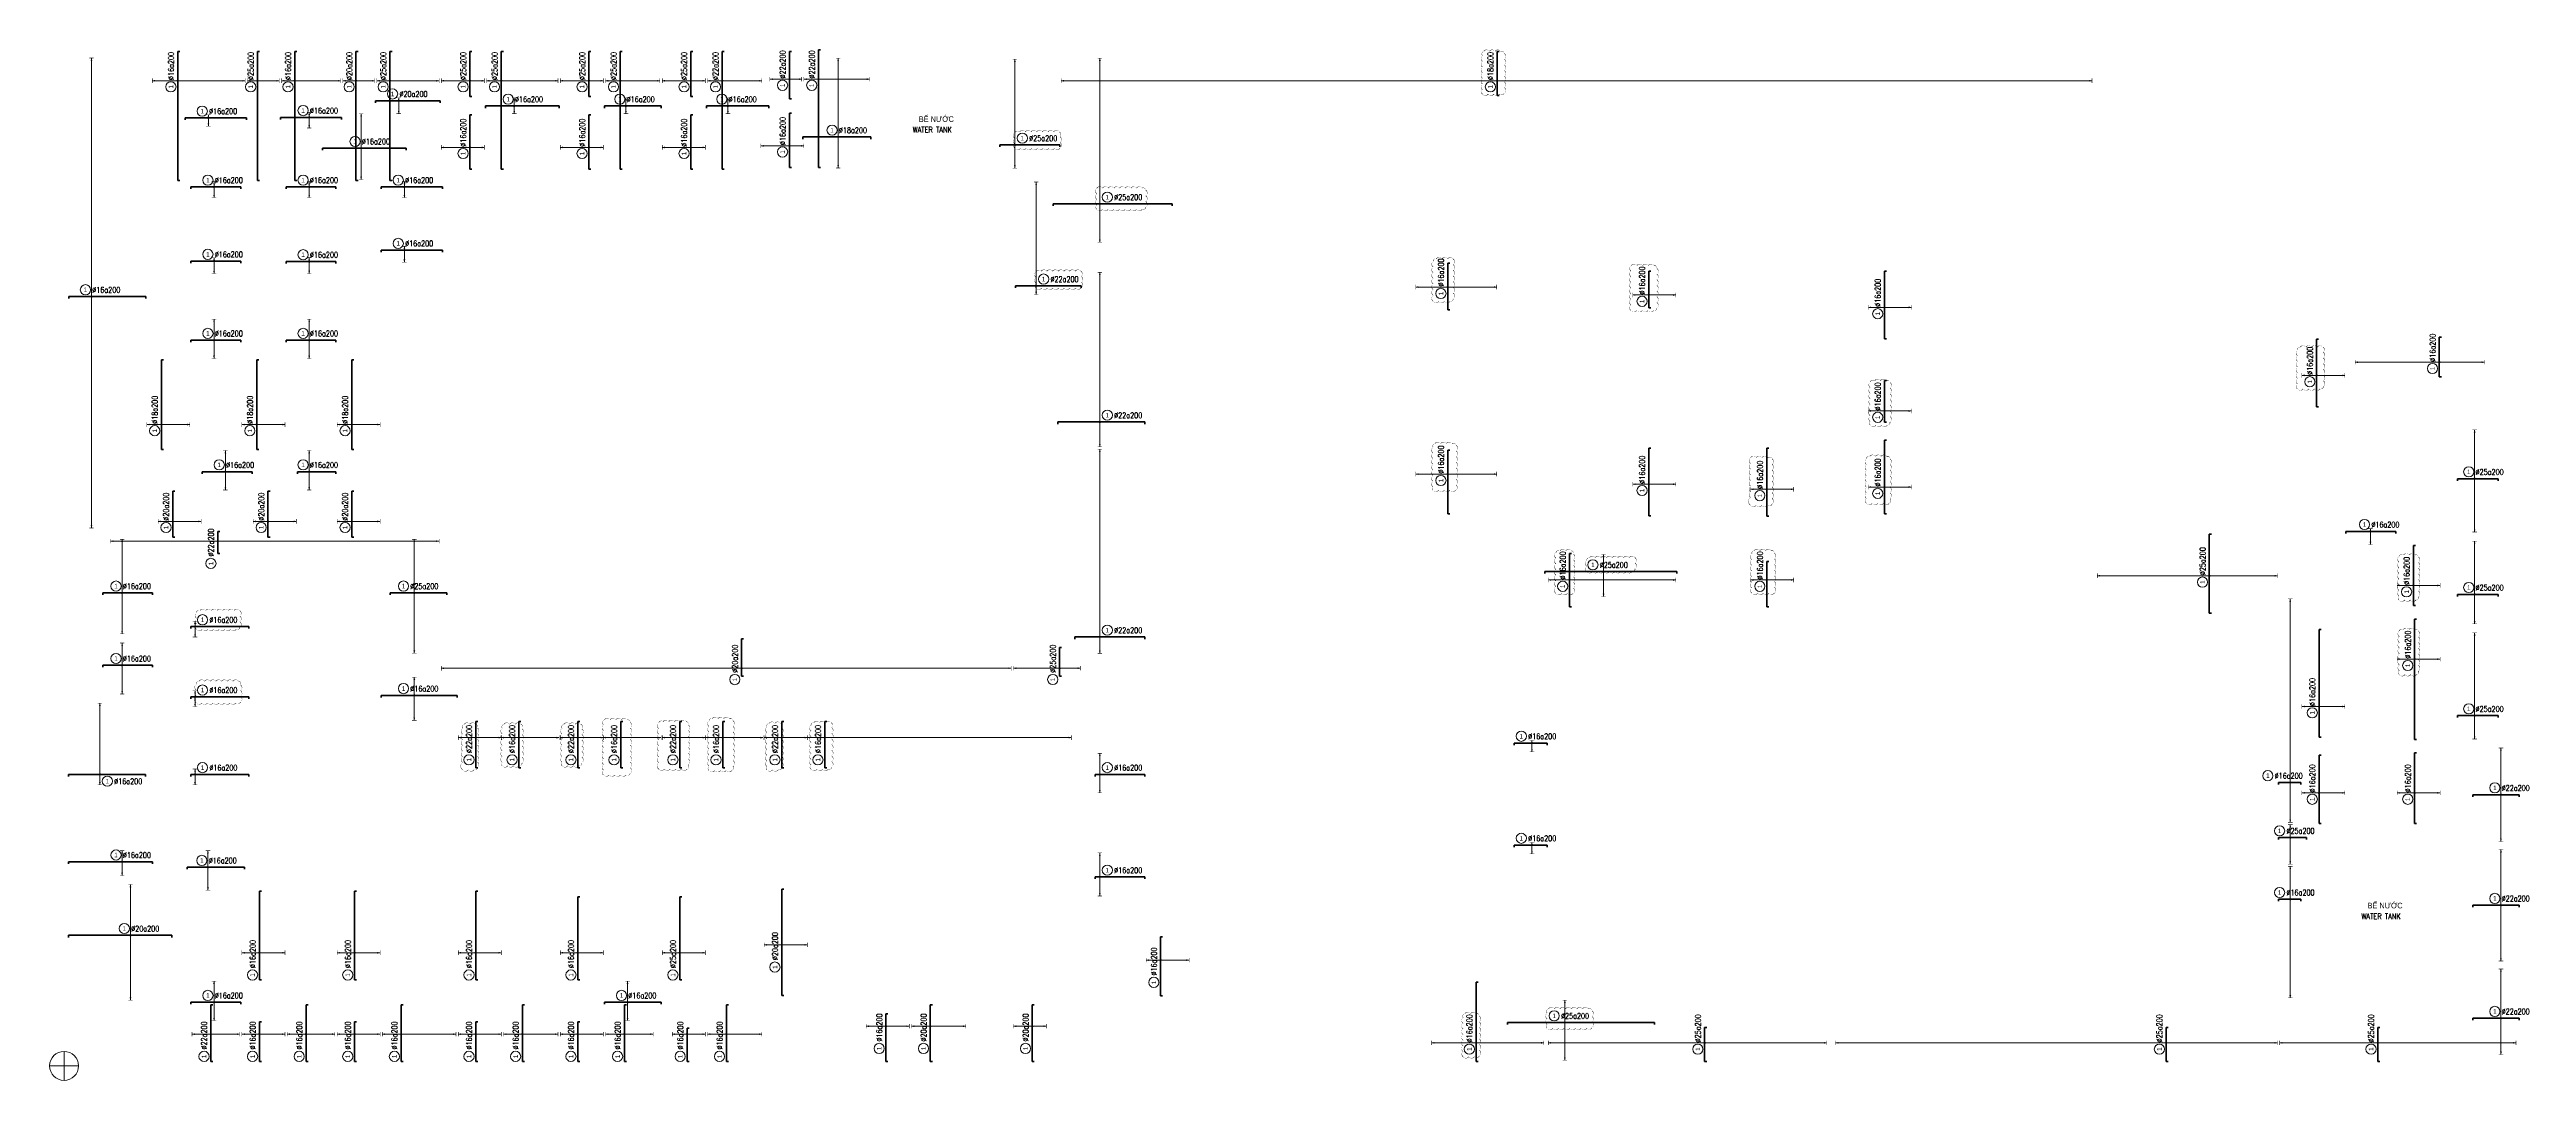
# Model space of a CAD drawing. Header units: millimetres. Extents: x -259680 to 953914, y -429648 to 90611.
# Drawn here: x 666556 to 885164, y -270544 to -179608 of the extents above; entities that cross this region are included whole.
import ezdxf
from ezdxf.enums import TextEntityAlignment as Align

# ---------------------------------------------------------------- set-up
doc = ezdxf.new("R2010")
doc.units = ezdxf.units.MM
doc.layers.get('0').update_dxf_attribs({"lineweight": 20})
doc.layers.get('Defpoints').update_dxf_attribs({"color": 151, "lineweight": 9})
for name, color, linetype, lineweight in [('NDC_S_DIM', 1, 'Continuous', 15), ('NDC_S_REBAR', 4, 'Continuous', 35), ('NDC_S_VN TEXT', 7, 'Continuous', 20)]:
    doc.layers.add(name, color=color, linetype=linetype, lineweight=lineweight)
doc.layers.add('NDC_S_REVISION_210426P', color=240, linetype='Continuous', lineweight=20, plot=False)
doc.styles.add('ARIAL', font='arial.ttf', dxfattribs={"width": 0.8})
doc.styles.add('NDC_ARIAL', font='arial.ttf', dxfattribs={"width": 0.85})
doc.styles.add('NDC_EN TXT', font='romans.shx', dxfattribs={"width": 0.8})

# ---------------------------------------------------------------- blocks, each defined once
blk = doc.blocks.new('*U448')
h = blk.add_hatch(color=6)
edge = h.paths.add_edge_path()
edge.add_arc((-3, 0), 0.3, 0, 360)
at = {"layer": 'NDC_S_DIM', "color": 8}
for q in [(-3, 105.2), (-3, -102.1)]:
    blk.add_line((-3, 0), q, dxfattribs=at)
for points in [[(-4, 105.2, 0.2, 0.2, 0), (-2, 105.2, 0, 0, 0)], [(-4, -102.1, 0.2, 0.2, 0), (-2, -102.1, 0, 0, 0)]]:
    blk.add_lwpolyline(points, format="xyseb", dxfattribs=at)
at = {"layer": 'NDC_S_DIM'}
blk.add_circle((-5.7, 3), 2.25, dxfattribs=at)
at = {"layer": 'NDC_S_DIM', "color": 6}
blk.add_circle((-3, 0), 0.3, dxfattribs=at)
at = {"layer": 'NDC_S_DIM', "color": 8}
for points in [[(-3.4, 104), (-3, 105.2), (-2.6, 104)], [(-3.4, -100.9), (-3, -102.1), (-2.6, -100.9)]]:
    blk.add_solid(points, dxfattribs=at)
at = {"layer": 'NDC_S_REBAR'}
for p, q in [((0, 0), (-13, 0)), ((-13, 0), (-13, -0.9)), ((0, 0), (20.9, 0)), ((20.9, 0), (20.9, -0.9))]:
    blk.add_line(p, q, dxfattribs=at)
at = {"layer": 'NDC_S_VN TEXT', "style": 'ARIAL', "width": 0.8}
blk.add_attdef('KHT', text='', height=2, dxfattribs=at).set_placement((-5.7, 3), align=Align.MIDDLE_CENTER)
at = {"layer": 'NDC_S_VN TEXT', "color": 3, "style": 'NDC_EN TXT', "width": 0.75}
blk.add_attdef('DKT', (-2.7, 1.7), '', height=2.5, dxfattribs=at)
blk = doc.blocks.new('*U449')
h = blk.add_hatch(color=6)
edge = h.paths.add_edge_path()
edge.add_arc((-3, 0), 0.3, 0, 360)
at = {"layer": 'NDC_S_DIM', "color": 8}
for q in [(-3, 9.3), (-3, -8.1)]:
    blk.add_line((-3, 0), q, dxfattribs=at)
for points in [[(-4, 9.3, 0.2, 0.2, 0), (-2, 9.3, 0, 0, 0)], [(-4, -8.1, 0.2, 0.2, 0), (-2, -8.1, 0, 0, 0)]]:
    blk.add_lwpolyline(points, format="xyseb", dxfattribs=at)
at = {"layer": 'NDC_S_DIM'}
blk.add_circle((-5.7, 3), 2.25, dxfattribs=at)
at = {"layer": 'NDC_S_DIM', "color": 6}
blk.add_circle((-3, 0), 0.3, dxfattribs=at)
at = {"layer": 'NDC_S_DIM', "color": 8}
for points in [[(-3.4, 8.1), (-3, 9.3), (-2.6, 8.1)], [(-3.4, -6.9), (-3, -8.1), (-2.6, -6.9)]]:
    blk.add_solid(points, dxfattribs=at)
at = {"layer": 'NDC_S_REBAR'}
for p, q in [((0, 0), (-13.2, 0)), ((-13.2, 0), (-13.2, -0.9)), ((0, 0), (8.8, 0)), ((8.8, 0), (8.8, -0.9))]:
    blk.add_line(p, q, dxfattribs=at)
at = {"layer": 'NDC_S_VN TEXT', "style": 'ARIAL', "width": 0.8}
blk.add_attdef('KHT', text='', height=2, dxfattribs=at).set_placement((-5.7, 3), align=Align.MIDDLE_CENTER)
at = {"layer": 'NDC_S_VN TEXT', "color": 3, "style": 'NDC_EN TXT', "width": 0.75}
blk.add_attdef('DKT', (-2.7, 1.7), '', height=2.5, dxfattribs=at)
blk = doc.blocks.new('*U589')
h = blk.add_hatch(color=6)
edge = h.paths.add_edge_path()
edge.add_arc((-3, 0), 0.3, 0, 360)
at = {"layer": 'NDC_S_DIM', "color": 8}
for q in [(-3, 9.3), (-3, -8.1)]:
    blk.add_line((-3, 0), q, dxfattribs=at)
for points in [[(-4, 9.3, 0.2, 0.2, 0), (-2, 9.3, 0, 0, 0)], [(-4, -8.1, 0.2, 0.2, 0), (-2, -8.1, 0, 0, 0)]]:
    blk.add_lwpolyline(points, format="xyseb", dxfattribs=at)
at = {"layer": 'NDC_S_DIM'}
blk.add_circle((-5.7, 3), 2.25, dxfattribs=at)
at = {"layer": 'NDC_S_DIM', "color": 6}
blk.add_circle((-3, 0), 0.3, dxfattribs=at)
at = {"layer": 'NDC_S_DIM', "color": 8}
for points in [[(-3.4, 8.1), (-3, 9.3), (-2.6, 8.1)], [(-3.4, -6.9), (-3, -8.1), (-2.6, -6.9)]]:
    blk.add_solid(points, dxfattribs=at)
at = {"layer": 'NDC_S_REBAR'}
for p, q in [((0, 0), (-8.2, 0)), ((-8.2, 0), (-8.2, -0.9)), ((0, 0), (8.8, 0)), ((8.8, 0), (8.8, -0.9))]:
    blk.add_line(p, q, dxfattribs=at)
at = {"layer": 'NDC_S_VN TEXT', "style": 'ARIAL', "width": 0.8}
blk.add_attdef('KHT', text='', height=2, dxfattribs=at).set_placement((-5.7, 3), align=Align.MIDDLE_CENTER)
at = {"layer": 'NDC_S_VN TEXT', "color": 3, "style": 'NDC_EN TXT', "width": 0.75}
blk.add_attdef('DKT', (-2.7, 1.7), '', height=2.5, dxfattribs=at)
blk = doc.blocks.new('*U453')
h = blk.add_hatch(color=6)
edge = h.paths.add_edge_path()
edge.add_arc((-3, 0), 0.3, 0, 360)
at = {"layer": 'NDC_S_DIM', "color": 8}
for q in [(-3, 1.5), (-3, -5.5)]:
    blk.add_line((-3, 0), q, dxfattribs=at)
for points in [[(-4, 1.5, 0.2, 0.2, 0), (-2, 1.5, 0, 0, 0)], [(-4, -5.5, 0.2, 0.2, 0), (-2, -5.5, 0, 0, 0)]]:
    blk.add_lwpolyline(points, format="xyseb", dxfattribs=at)
at = {"layer": 'NDC_S_DIM'}
blk.add_circle((-5.7, 3), 2.25, dxfattribs=at)
at = {"layer": 'NDC_S_DIM', "color": 6}
blk.add_circle((-3, 0), 0.3, dxfattribs=at)
at = {"layer": 'NDC_S_DIM', "color": 8}
for points in [[(-3.4, 0.3), (-3, 1.5), (-2.6, 0.3)], [(-3.4, -4.3), (-3, -5.5), (-2.6, -4.3)]]:
    blk.add_solid(points, dxfattribs=at)
at = {"layer": 'NDC_S_REBAR'}
for p, q in [((0, 0), (-13.2, 0)), ((-13.2, 0), (-13.2, -0.9)), ((0, 0), (8.8, 0)), ((8.8, 0), (8.8, -0.9))]:
    blk.add_line(p, q, dxfattribs=at)
at = {"layer": 'NDC_S_VN TEXT', "style": 'ARIAL', "width": 0.8}
blk.add_attdef('KHT', text='', height=2, dxfattribs=at).set_placement((-5.7, 3), align=Align.MIDDLE_CENTER)
at = {"layer": 'NDC_S_VN TEXT', "color": 3, "style": 'NDC_EN TXT', "width": 0.75}
blk.add_attdef('DKT', (-2.7, 1.7), '', height=2.5, dxfattribs=at)
blk = doc.blocks.new('*U454')
h = blk.add_hatch(color=6)
edge = h.paths.add_edge_path()
edge.add_arc((-3, 0), 0.3, 0, 360)
at = {"layer": 'NDC_S_DIM', "color": 8}
for q in [(-3, 1.7), (-3, -5.3)]:
    blk.add_line((-3, 0), q, dxfattribs=at)
for points in [[(-4, 1.7, 0.2, 0.2, 0), (-2, 1.7, 0, 0, 0)], [(-4, -5.3, 0.2, 0.2, 0), (-2, -5.3, 0, 0, 0)]]:
    blk.add_lwpolyline(points, format="xyseb", dxfattribs=at)
at = {"layer": 'NDC_S_DIM'}
blk.add_circle((-5.7, 3), 2.25, dxfattribs=at)
at = {"layer": 'NDC_S_DIM', "color": 6}
blk.add_circle((-3, 0), 0.3, dxfattribs=at)
at = {"layer": 'NDC_S_DIM', "color": 8}
for points in [[(-3.4, 0.5), (-3, 1.7), (-2.6, 0.5)], [(-3.4, -4.1), (-3, -5.3), (-2.6, -4.1)]]:
    blk.add_solid(points, dxfattribs=at)
at = {"layer": 'NDC_S_REBAR'}
for p, q in [((0, 0), (-13.2, 0)), ((-13.2, 0), (-13.2, -0.9)), ((0, 0), (8.8, 0)), ((8.8, 0), (8.8, -0.9))]:
    blk.add_line(p, q, dxfattribs=at)
at = {"layer": 'NDC_S_VN TEXT', "style": 'ARIAL', "width": 0.8}
blk.add_attdef('KHT', text='', height=2, dxfattribs=at).set_placement((-5.7, 3), align=Align.MIDDLE_CENTER)
at = {"layer": 'NDC_S_VN TEXT', "color": 3, "style": 'NDC_EN TXT', "width": 0.75}
blk.add_attdef('DKT', (-2.7, 1.7), '', height=2.5, dxfattribs=at)
blk = doc.blocks.new('*U455')
h = blk.add_hatch(color=6)
edge = h.paths.add_edge_path()
edge.add_arc((-3, 0), 0.3, 0, 360)
at = {"layer": 'NDC_S_DIM', "color": 8}
for q in [(-3, 1.7), (-3, -5.3)]:
    blk.add_line((-3, 0), q, dxfattribs=at)
for points in [[(-4, 1.7, 0.2, 0.2, 0), (-2, 1.7, 0, 0, 0)], [(-4, -5.3, 0.2, 0.2, 0), (-2, -5.3, 0, 0, 0)]]:
    blk.add_lwpolyline(points, format="xyseb", dxfattribs=at)
at = {"layer": 'NDC_S_DIM'}
blk.add_circle((-5.7, 3), 2.25, dxfattribs=at)
at = {"layer": 'NDC_S_DIM', "color": 6}
blk.add_circle((-3, 0), 0.3, dxfattribs=at)
at = {"layer": 'NDC_S_DIM', "color": 8}
for points in [[(-3.4, 0.5), (-3, 1.7), (-2.6, 0.5)], [(-3.4, -4.1), (-3, -5.3), (-2.6, -4.1)]]:
    blk.add_solid(points, dxfattribs=at)
at = {"layer": 'NDC_S_REBAR'}
for p, q in [((0, 0), (-13.2, 0)), ((-13.2, 0), (-13.2, -0.9)), ((0, 0), (13.8, 0)), ((13.8, 0), (13.8, -0.9))]:
    blk.add_line(p, q, dxfattribs=at)
at = {"layer": 'NDC_S_VN TEXT', "style": 'ARIAL', "width": 0.8}
blk.add_attdef('KHT', text='', height=2, dxfattribs=at).set_placement((-5.7, 3), align=Align.MIDDLE_CENTER)
at = {"layer": 'NDC_S_VN TEXT', "color": 3, "style": 'NDC_EN TXT', "width": 0.75}
blk.add_attdef('DKT', (-2.7, 1.7), '', height=2.5, dxfattribs=at)
blk = doc.blocks.new('*U451')
h = blk.add_hatch(color=6)
edge = h.paths.add_edge_path()
edge.add_arc((-3, 0), 0.3, 0, 360)
at = {"layer": 'NDC_S_DIM', "color": 8}
for q in [(-3, 2.3), (-3, -4.7)]:
    blk.add_line((-3, 0), q, dxfattribs=at)
for points in [[(-4, 2.3, 0.2, 0.2, 0), (-2, 2.3, 0, 0, 0)], [(-4, -4.7, 0.2, 0.2, 0), (-2, -4.7, 0, 0, 0)]]:
    blk.add_lwpolyline(points, format="xyseb", dxfattribs=at)
at = {"layer": 'NDC_S_DIM'}
blk.add_circle((-5.7, 3), 2.25, dxfattribs=at)
at = {"layer": 'NDC_S_DIM', "color": 6}
blk.add_circle((-3, 0), 0.3, dxfattribs=at)
at = {"layer": 'NDC_S_DIM', "color": 8}
for points in [[(-3.4, 1.1), (-3, 2.3), (-2.6, 1.1)], [(-3.4, -3.5), (-3, -4.7), (-2.6, -3.5)]]:
    blk.add_solid(points, dxfattribs=at)
at = {"layer": 'NDC_S_REBAR'}
for p, q in [((0, 0), (-13.2, 0)), ((-13.2, 0), (-13.2, -0.9)), ((0, 0), (8.8, 0)), ((8.8, 0), (8.8, -0.9))]:
    blk.add_line(p, q, dxfattribs=at)
at = {"layer": 'NDC_S_VN TEXT', "style": 'ARIAL', "width": 0.8}
blk.add_attdef('KHT', text='', height=2, dxfattribs=at).set_placement((-5.7, 3), align=Align.MIDDLE_CENTER)
at = {"layer": 'NDC_S_VN TEXT', "color": 3, "style": 'NDC_EN TXT', "width": 0.75}
blk.add_attdef('DKT', (-2.7, 1.7), '', height=2.5, dxfattribs=at)
blk = doc.blocks.new('*U450')
h = blk.add_hatch(color=6)
edge = h.paths.add_edge_path()
edge.add_arc((-3, 0), 0.3, 0, 360)
at = {"layer": 'NDC_S_DIM', "color": 8}
for q in [(-3, 2.3), (-3, -4.7)]:
    blk.add_line((-3, 0), q, dxfattribs=at)
for points in [[(-4, 2.3, 0.2, 0.2, 0), (-2, 2.3, 0, 0, 0)], [(-4, -4.7, 0.2, 0.2, 0), (-2, -4.7, 0, 0, 0)]]:
    blk.add_lwpolyline(points, format="xyseb", dxfattribs=at)
at = {"layer": 'NDC_S_DIM'}
blk.add_circle((-5.7, 3), 2.25, dxfattribs=at)
at = {"layer": 'NDC_S_DIM', "color": 6}
blk.add_circle((-3, 0), 0.3, dxfattribs=at)
at = {"layer": 'NDC_S_DIM', "color": 8}
for points in [[(-3.4, 1.1), (-3, 2.3), (-2.6, 1.1)], [(-3.4, -3.5), (-3, -4.7), (-2.6, -3.5)]]:
    blk.add_solid(points, dxfattribs=at)
at = {"layer": 'NDC_S_REBAR'}
for p, q in [((0, 0), (-13.2, 0)), ((-13.2, 0), (-13.2, -0.9)), ((0, 0), (8.8, 0)), ((8.8, 0), (8.8, -0.9))]:
    blk.add_line(p, q, dxfattribs=at)
at = {"layer": 'NDC_S_VN TEXT', "style": 'ARIAL', "width": 0.8}
blk.add_attdef('KHT', text='', height=2, dxfattribs=at).set_placement((-5.7, 3), align=Align.MIDDLE_CENTER)
at = {"layer": 'NDC_S_VN TEXT', "color": 3, "style": 'NDC_EN TXT', "width": 0.75}
blk.add_attdef('DKT', (-2.7, 1.7), '', height=2.5, dxfattribs=at)
blk = doc.blocks.new('*U452')
h = blk.add_hatch(color=6)
edge = h.paths.add_edge_path()
edge.add_arc((-3, 0), 0.3, 0, 360)
at = {"layer": 'NDC_S_DIM', "color": 8}
for q in [(-3, 2.3), (-3, -4.7)]:
    blk.add_line((-3, 0), q, dxfattribs=at)
for points in [[(-4, 2.3, 0.2, 0.2, 0), (-2, 2.3, 0, 0, 0)], [(-4, -4.7, 0.2, 0.2, 0), (-2, -4.7, 0, 0, 0)]]:
    blk.add_lwpolyline(points, format="xyseb", dxfattribs=at)
at = {"layer": 'NDC_S_DIM'}
blk.add_circle((-5.7, 3), 2.25, dxfattribs=at)
at = {"layer": 'NDC_S_DIM', "color": 6}
blk.add_circle((-3, 0), 0.3, dxfattribs=at)
at = {"layer": 'NDC_S_DIM', "color": 8}
for points in [[(-3.4, 1.1), (-3, 2.3), (-2.6, 1.1)], [(-3.4, -3.5), (-3, -4.7), (-2.6, -3.5)]]:
    blk.add_solid(points, dxfattribs=at)
at = {"layer": 'NDC_S_REBAR'}
for p, q in [((0, 0), (-13.2, 0)), ((-13.2, 0), (-13.2, -0.9)), ((0, 0), (13.8, 0)), ((13.8, 0), (13.8, -0.9))]:
    blk.add_line(p, q, dxfattribs=at)
at = {"layer": 'NDC_S_VN TEXT', "style": 'ARIAL', "width": 0.8}
blk.add_attdef('KHT', text='', height=2, dxfattribs=at).set_placement((-5.7, 3), align=Align.MIDDLE_CENTER)
at = {"layer": 'NDC_S_VN TEXT', "color": 3, "style": 'NDC_EN TXT', "width": 0.75}
blk.add_attdef('DKT', (-2.7, 1.7), '', height=2.5, dxfattribs=at)
blk = doc.blocks.new('*U456')
h = blk.add_hatch(color=6)
edge = h.paths.add_edge_path()
edge.add_arc((-3, 0), 0.3, 0, 360)
at = {"layer": 'NDC_S_DIM', "color": 8}
for q in [(-3, 1.4), (-3, -3.6)]:
    blk.add_line((-3, 0), q, dxfattribs=at)
for points in [[(-4, 1.4, 0.2, 0.2, 0), (-2, 1.4, 0, 0, 0)], [(-4, -3.6, 0.2, 0.2, 0), (-2, -3.6, 0, 0, 0)]]:
    blk.add_lwpolyline(points, format="xyseb", dxfattribs=at)
at = {"layer": 'NDC_S_DIM'}
blk.add_circle((-5.7, 3), 2.25, dxfattribs=at)
at = {"layer": 'NDC_S_DIM', "color": 6}
blk.add_circle((-3, 0), 0.3, dxfattribs=at)
at = {"layer": 'NDC_S_DIM', "color": 8}
for points in [[(-3.4, 0.2), (-3, 1.4), (-2.6, 0.2)], [(-3.4, -2.4), (-3, -3.6), (-2.6, -2.4)]]:
    blk.add_solid(points, dxfattribs=at)
at = {"layer": 'NDC_S_REBAR'}
for p, q in [((0, 0), (-13.2, 0)), ((-13.2, 0), (-13.2, -0.9)), ((0, 0), (13.8, 0)), ((13.8, 0), (13.8, -0.9))]:
    blk.add_line(p, q, dxfattribs=at)
at = {"layer": 'NDC_S_VN TEXT', "style": 'ARIAL', "width": 0.8}
blk.add_attdef('KHT', text='', height=2, dxfattribs=at).set_placement((-5.7, 3), align=Align.MIDDLE_CENTER)
at = {"layer": 'NDC_S_VN TEXT', "color": 3, "style": 'NDC_EN TXT', "width": 0.75}
blk.add_attdef('DKT', (-2.7, 1.7), '', height=2.5, dxfattribs=at)
blk = doc.blocks.new('*U457')
h = blk.add_hatch(color=6)
edge = h.paths.add_edge_path()
edge.add_arc((-3, 0), 0.3, 0, 360)
at = {"layer": 'NDC_S_DIM', "color": 8}
for q in [(-3, 2.3), (-3, -4.7)]:
    blk.add_line((-3, 0), q, dxfattribs=at)
for points in [[(-4, 2.3, 0.2, 0.2, 0), (-2, 2.3, 0, 0, 0)], [(-4, -4.7, 0.2, 0.2, 0), (-2, -4.7, 0, 0, 0)]]:
    blk.add_lwpolyline(points, format="xyseb", dxfattribs=at)
at = {"layer": 'NDC_S_DIM'}
blk.add_circle((-5.7, 3), 2.25, dxfattribs=at)
at = {"layer": 'NDC_S_DIM', "color": 6}
blk.add_circle((-3, 0), 0.3, dxfattribs=at)
at = {"layer": 'NDC_S_DIM', "color": 8}
for points in [[(-3.4, 1.1), (-3, 2.3), (-2.6, 1.1)], [(-3.4, -3.5), (-3, -4.7), (-2.6, -3.5)]]:
    blk.add_solid(points, dxfattribs=at)
at = {"layer": 'NDC_S_REBAR'}
for p, q in [((0, 0), (-15.7, 0)), ((-15.7, 0), (-15.7, -0.9)), ((0, 0), (11.3, 0)), ((11.3, 0), (11.3, -0.9))]:
    blk.add_line(p, q, dxfattribs=at)
at = {"layer": 'NDC_S_VN TEXT', "style": 'ARIAL', "width": 0.8}
blk.add_attdef('KHT', text='', height=2, dxfattribs=at).set_placement((-5.7, 3), align=Align.MIDDLE_CENTER)
at = {"layer": 'NDC_S_VN TEXT', "color": 3, "style": 'NDC_EN TXT', "width": 0.75}
blk.add_attdef('DKT', (-2.7, 1.7), '', height=2.5, dxfattribs=at)
blk = doc.blocks.new('*U458')
h = blk.add_hatch(color=6)
edge = h.paths.add_edge_path()
edge.add_arc((-3, 0), 0.3, 0, 360)
at = {"layer": 'NDC_S_DIM', "color": 8}
for q in [(-3, 1.3), (-3, -5.7)]:
    blk.add_line((-3, 0), q, dxfattribs=at)
for points in [[(-4, 1.3, 0.2, 0.2, 0), (-2, 1.3, 0, 0, 0)], [(-4, -5.7, 0.2, 0.2, 0), (-2, -5.7, 0, 0, 0)]]:
    blk.add_lwpolyline(points, format="xyseb", dxfattribs=at)
at = {"layer": 'NDC_S_DIM'}
blk.add_circle((-5.7, 3), 2.25, dxfattribs=at)
at = {"layer": 'NDC_S_DIM', "color": 6}
blk.add_circle((-3, 0), 0.3, dxfattribs=at)
at = {"layer": 'NDC_S_DIM', "color": 8}
for points in [[(-3.4, 0.1), (-3, 1.3), (-2.6, 0.1)], [(-3.4, -4.5), (-3, -5.7), (-2.6, -4.5)]]:
    blk.add_solid(points, dxfattribs=at)
at = {"layer": 'NDC_S_REBAR'}
for p, q in [((0, 0), (-13.2, 0)), ((-13.2, 0), (-13.2, -0.9)), ((0, 0), (15.3, 0)), ((15.3, 0), (15.3, -0.9))]:
    blk.add_line(p, q, dxfattribs=at)
at = {"layer": 'NDC_S_VN TEXT', "style": 'ARIAL', "width": 0.8}
blk.add_attdef('KHT', text='', height=2, dxfattribs=at).set_placement((-5.7, 3), align=Align.MIDDLE_CENTER)
at = {"layer": 'NDC_S_VN TEXT', "color": 3, "style": 'NDC_EN TXT', "width": 0.75}
blk.add_attdef('DKT', (-2.7, 1.7), '', height=2.5, dxfattribs=at)
blk = doc.blocks.new('*U459')
h = blk.add_hatch(color=6)
edge = h.paths.add_edge_path()
edge.add_arc((-3, 0), 0.3, 0, 360)
at = {"layer": 'NDC_S_DIM', "color": 8}
for q in [(-3, 3.6), (-3, -3.4)]:
    blk.add_line((-3, 0), q, dxfattribs=at)
for points in [[(-4, 3.6, 0.2, 0.2, 0), (-2, 3.6, 0, 0, 0)], [(-4, -3.4, 0.2, 0.2, 0), (-2, -3.4, 0, 0, 0)]]:
    blk.add_lwpolyline(points, format="xyseb", dxfattribs=at)
at = {"layer": 'NDC_S_DIM'}
blk.add_circle((-5.7, 3), 2.25, dxfattribs=at)
at = {"layer": 'NDC_S_DIM', "color": 6}
blk.add_circle((-3, 0), 0.3, dxfattribs=at)
at = {"layer": 'NDC_S_DIM', "color": 8}
for points in [[(-3.4, 2.4), (-3, 3.6), (-2.6, 2.4)], [(-3.4, -2.2), (-3, -3.4), (-2.6, -2.2)]]:
    blk.add_solid(points, dxfattribs=at)
at = {"layer": 'NDC_S_REBAR'}
for p, q in [((0, 0), (-15.7, 0)), ((-15.7, 0), (-15.7, -0.9)), ((0, 0), (16.8, 0)), ((16.8, 0), (16.8, -0.9))]:
    blk.add_line(p, q, dxfattribs=at)
at = {"layer": 'NDC_S_VN TEXT', "style": 'ARIAL', "width": 0.8}
blk.add_attdef('KHT', text='', height=2, dxfattribs=at).set_placement((-5.7, 3), align=Align.MIDDLE_CENTER)
at = {"layer": 'NDC_S_VN TEXT', "color": 3, "style": 'NDC_EN TXT', "width": 0.75}
blk.add_attdef('DKT', (-2.7, 1.7), '', height=2.5, dxfattribs=at)
blk = doc.blocks.new('*U460')
h = blk.add_hatch(color=6)
edge = h.paths.add_edge_path()
edge.add_arc((-3, 0), 0.3, 0, 360)
at = {"layer": 'NDC_S_DIM', "color": 8}
for q in [(-3, 3.6), (-3, -3.4)]:
    blk.add_line((-3, 0), q, dxfattribs=at)
for points in [[(-4, 3.6, 0.2, 0.2, 0), (-2, 3.6, 0, 0, 0)], [(-4, -3.4, 0.2, 0.2, 0), (-2, -3.4, 0, 0, 0)]]:
    blk.add_lwpolyline(points, format="xyseb", dxfattribs=at)
at = {"layer": 'NDC_S_DIM'}
blk.add_circle((-5.7, 3), 2.25, dxfattribs=at)
at = {"layer": 'NDC_S_DIM', "color": 6}
blk.add_circle((-3, 0), 0.3, dxfattribs=at)
at = {"layer": 'NDC_S_DIM', "color": 8}
for points in [[(-3.4, 2.4), (-3, 3.6), (-2.6, 2.4)], [(-3.4, -2.2), (-3, -3.4), (-2.6, -2.2)]]:
    blk.add_solid(points, dxfattribs=at)
at = {"layer": 'NDC_S_REBAR'}
for p, q in [((0, 0), (-12.5, 0)), ((-12.5, 0), (-12.5, -0.9)), ((0, 0), (12.5, 0)), ((12.5, 0), (12.5, -0.9))]:
    blk.add_line(p, q, dxfattribs=at)
at = {"layer": 'NDC_S_VN TEXT', "style": 'ARIAL', "width": 0.8}
blk.add_attdef('KHT', text='', height=2, dxfattribs=at).set_placement((-5.7, 3), align=Align.MIDDLE_CENTER)
at = {"layer": 'NDC_S_VN TEXT', "color": 3, "style": 'NDC_EN TXT', "width": 0.75}
blk.add_attdef('DKT', (-2.7, 1.7), '', height=2.5, dxfattribs=at)
blk = doc.blocks.new('*U461')
h = blk.add_hatch(color=6)
edge = h.paths.add_edge_path()
edge.add_arc((-3, 0), 0.3, 0, 360)
at = {"layer": 'NDC_S_DIM', "color": 8}
for q in [(-3, 3.6), (-3, -3.4)]:
    blk.add_line((-3, 0), q, dxfattribs=at)
for points in [[(-4, 3.6, 0.2, 0.2, 0), (-2, 3.6, 0, 0, 0)], [(-4, -3.4, 0.2, 0.2, 0), (-2, -3.4, 0, 0, 0)]]:
    blk.add_lwpolyline(points, format="xyseb", dxfattribs=at)
at = {"layer": 'NDC_S_DIM'}
blk.add_circle((-5.7, 3), 2.25, dxfattribs=at)
at = {"layer": 'NDC_S_DIM', "color": 6}
blk.add_circle((-3, 0), 0.3, dxfattribs=at)
at = {"layer": 'NDC_S_DIM', "color": 8}
for points in [[(-3.4, 2.4), (-3, 3.6), (-2.6, 2.4)], [(-3.4, -2.2), (-3, -3.4), (-2.6, -2.2)]]:
    blk.add_solid(points, dxfattribs=at)
at = {"layer": 'NDC_S_REBAR'}
for p, q in [((0, 0), (-12.5, 0)), ((-12.5, 0), (-12.5, -0.9)), ((0, 0), (15, 0)), ((15, 0), (15, -0.9))]:
    blk.add_line(p, q, dxfattribs=at)
at = {"layer": 'NDC_S_VN TEXT', "style": 'ARIAL', "width": 0.8}
blk.add_attdef('KHT', text='', height=2, dxfattribs=at).set_placement((-5.7, 3), align=Align.MIDDLE_CENTER)
at = {"layer": 'NDC_S_VN TEXT', "color": 3, "style": 'NDC_EN TXT', "width": 0.75}
blk.add_attdef('DKT', (-2.7, 1.7), '', height=2.5, dxfattribs=at)
blk = doc.blocks.new('*U462')
h = blk.add_hatch(color=6)
edge = h.paths.add_edge_path()
edge.add_arc((-3, 0), 0.3, 0, 360)
at = {"layer": 'NDC_S_DIM', "color": 8}
for q in [(-3, 34.8), (-3, -13.7)]:
    blk.add_line((-3, 0), q, dxfattribs=at)
for points in [[(-4, 34.8, 0.2, 0.2, 0), (-2, 34.8, 0, 0, 0)], [(-4, -13.7, 0.2, 0.2, 0), (-2, -13.7, 0, 0, 0)]]:
    blk.add_lwpolyline(points, format="xyseb", dxfattribs=at)
at = {"layer": 'NDC_S_DIM'}
blk.add_circle((-5.7, 3), 2.25, dxfattribs=at)
at = {"layer": 'NDC_S_DIM', "color": 6}
blk.add_circle((-3, 0), 0.3, dxfattribs=at)
at = {"layer": 'NDC_S_DIM', "color": 8}
for points in [[(-3.4, 33.6), (-3, 34.8), (-2.6, 33.6)], [(-3.4, -12.5), (-3, -13.7), (-2.6, -12.5)]]:
    blk.add_solid(points, dxfattribs=at)
at = {"layer": 'NDC_S_REBAR'}
for p, q in [((0, 0), (-18.6, 0)), ((-18.6, 0), (-18.6, -0.9)), ((0, 0), (11.4, 0)), ((11.4, 0), (11.4, -0.9))]:
    blk.add_line(p, q, dxfattribs=at)
at = {"layer": 'NDC_S_VN TEXT', "style": 'ARIAL', "width": 0.8}
blk.add_attdef('KHT', text='', height=2, dxfattribs=at).set_placement((-5.7, 3), align=Align.MIDDLE_CENTER)
at = {"layer": 'NDC_S_VN TEXT', "color": 3, "style": 'NDC_EN TXT', "width": 0.75}
blk.add_attdef('DKT', (-2.7, 1.7), '', height=2.5, dxfattribs=at)
blk = doc.blocks.new('*U463')
h = blk.add_hatch(color=6)
edge = h.paths.add_edge_path()
edge.add_arc((-3, 0), 0.3, 0, 360)
at = {"layer": 'NDC_S_DIM', "color": 8}
for q in [(-3, 15.2), (-3, -13.8)]:
    blk.add_line((-3, 0), q, dxfattribs=at)
for points in [[(-4, 15.2, 0.2, 0.2, 0), (-2, 15.2, 0, 0, 0)], [(-4, -13.8, 0.2, 0.2, 0), (-2, -13.8, 0, 0, 0)]]:
    blk.add_lwpolyline(points, format="xyseb", dxfattribs=at)
at = {"layer": 'NDC_S_DIM'}
blk.add_circle((-5.7, 3), 2.25, dxfattribs=at)
at = {"layer": 'NDC_S_DIM', "color": 6}
blk.add_circle((-3, 0), 0.3, dxfattribs=at)
at = {"layer": 'NDC_S_DIM', "color": 8}
for points in [[(-3.4, 14), (-3, 15.2), (-2.6, 14)], [(-3.4, -12.6), (-3, -13.8), (-2.6, -12.6)]]:
    blk.add_solid(points, dxfattribs=at)
at = {"layer": 'NDC_S_REBAR'}
for p, q in [((0, 0), (-20.1, 0)), ((-20.1, 0), (-20.1, -0.9)), ((0, 0), (16.8, 0)), ((16.8, 0), (16.8, -0.9))]:
    blk.add_line(p, q, dxfattribs=at)
at = {"layer": 'NDC_S_VN TEXT', "style": 'ARIAL', "width": 0.8}
blk.add_attdef('KHT', text='', height=2, dxfattribs=at).set_placement((-5.7, 3), align=Align.MIDDLE_CENTER)
at = {"layer": 'NDC_S_VN TEXT', "color": 3, "style": 'NDC_EN TXT', "width": 0.75}
blk.add_attdef('DKT', (-2.7, 1.7), '', height=2.5, dxfattribs=at)
blk = doc.blocks.new('*U464')
h = blk.add_hatch(color=6)
edge = h.paths.add_edge_path()
edge.add_arc((-3, 0), 0.3, 0, 360)
at = {"layer": 'NDC_S_DIM', "color": 8}
for q in [(-3, 12.6), (-3, -6.4)]:
    blk.add_line((-3, 0), q, dxfattribs=at)
for points in [[(-4, 12.6, 0.2, 0.2, 0), (-2, 12.6, 0, 0, 0)], [(-4, -6.4, 0.2, 0.2, 0), (-2, -6.4, 0, 0, 0)]]:
    blk.add_lwpolyline(points, format="xyseb", dxfattribs=at)
at = {"layer": 'NDC_S_DIM'}
blk.add_circle((-5.7, 3), 2.25, dxfattribs=at)
at = {"layer": 'NDC_S_DIM', "color": 6}
blk.add_circle((-3, 0), 0.3, dxfattribs=at)
at = {"layer": 'NDC_S_DIM', "color": 8}
for points in [[(-3.4, 11.4), (-3, 12.6), (-2.6, 11.4)], [(-3.4, -5.2), (-3, -6.4), (-2.6, -5.2)]]:
    blk.add_solid(points, dxfattribs=at)
at = {"layer": 'NDC_S_REBAR'}
for p, q in [((0, 0), (-10, 0)), ((-10, 0), (-10, -0.9)), ((0, 0), (9.9, 0)), ((9.9, 0), (9.9, -0.9))]:
    blk.add_line(p, q, dxfattribs=at)
at = {"layer": 'NDC_S_VN TEXT', "style": 'ARIAL', "width": 0.8}
blk.add_attdef('KHT', text='', height=2, dxfattribs=at).set_placement((-5.7, 3), align=Align.MIDDLE_CENTER)
at = {"layer": 'NDC_S_VN TEXT', "color": 3, "style": 'NDC_EN TXT', "width": 0.75}
blk.add_attdef('DKT', (-2.7, 1.7), '', height=2.5, dxfattribs=at)
blk = doc.blocks.new('*U465')
h = blk.add_hatch(color=6)
edge = h.paths.add_edge_path()
edge.add_arc((-3, 0), 0.3, 0, 360)
at = {"layer": 'NDC_S_DIM', "color": 8}
for q in [(-3, 12.6), (-3, -6.4)]:
    blk.add_line((-3, 0), q, dxfattribs=at)
for points in [[(-4, 12.6, 0.2, 0.2, 0), (-2, 12.6, 0, 0, 0)], [(-4, -6.4, 0.2, 0.2, 0), (-2, -6.4, 0, 0, 0)]]:
    blk.add_lwpolyline(points, format="xyseb", dxfattribs=at)
at = {"layer": 'NDC_S_DIM'}
blk.add_circle((-5.7, 3), 2.25, dxfattribs=at)
at = {"layer": 'NDC_S_DIM', "color": 6}
blk.add_circle((-3, 0), 0.3, dxfattribs=at)
at = {"layer": 'NDC_S_DIM', "color": 8}
for points in [[(-3.4, 11.4), (-3, 12.6), (-2.6, 11.4)], [(-3.4, -5.2), (-3, -6.4), (-2.6, -5.2)]]:
    blk.add_solid(points, dxfattribs=at)
at = {"layer": 'NDC_S_REBAR'}
for p, q in [((0, 0), (-12.6, 0)), ((-12.6, 0), (-12.6, -0.9)), ((0, 0), (11.4, 0)), ((11.4, 0), (11.4, -0.9))]:
    blk.add_line(p, q, dxfattribs=at)
at = {"layer": 'NDC_S_VN TEXT', "style": 'ARIAL', "width": 0.8}
blk.add_attdef('KHT', text='', height=2, dxfattribs=at).set_placement((-5.7, 3), align=Align.MIDDLE_CENTER)
at = {"layer": 'NDC_S_VN TEXT', "color": 3, "style": 'NDC_EN TXT', "width": 0.75}
blk.add_attdef('DKT', (-2.7, 1.7), '', height=2.5, dxfattribs=at)
blk = doc.blocks.new('*U466')
h = blk.add_hatch(color=6)
edge = h.paths.add_edge_path()
edge.add_arc((-3, 0), 0.3, 0, 360)
at = {"layer": 'NDC_S_DIM', "color": 8}
for q in [(-3, 6.5), (-3, -12.5)]:
    blk.add_line((-3, 0), q, dxfattribs=at)
for points in [[(-4, 6.5, 0.2, 0.2, 0), (-2, 6.5, 0, 0, 0)], [(-4, -12.5, 0.2, 0.2, 0), (-2, -12.5, 0, 0, 0)]]:
    blk.add_lwpolyline(points, format="xyseb", dxfattribs=at)
at = {"layer": 'NDC_S_DIM'}
blk.add_circle((-5.7, 3), 2.25, dxfattribs=at)
at = {"layer": 'NDC_S_DIM', "color": 6}
blk.add_circle((-3, 0), 0.3, dxfattribs=at)
at = {"layer": 'NDC_S_DIM', "color": 8}
for points in [[(-3.4, 5.3), (-3, 6.5), (-2.6, 5.3)], [(-3.4, -11.3), (-3, -12.5), (-2.6, -11.3)]]:
    blk.add_solid(points, dxfattribs=at)
at = {"layer": 'NDC_S_REBAR'}
for p, q in [((0, 0), (-10, 0)), ((-10, 0), (-10, -0.9)), ((0, 0), (10.3, 0)), ((10.3, 0), (10.3, -0.9))]:
    blk.add_line(p, q, dxfattribs=at)
at = {"layer": 'NDC_S_VN TEXT', "style": 'ARIAL', "width": 0.8}
blk.add_attdef('KHT', text='', height=2, dxfattribs=at).set_placement((-5.7, 3), align=Align.MIDDLE_CENTER)
at = {"layer": 'NDC_S_VN TEXT', "color": 3, "style": 'NDC_EN TXT', "width": 0.75}
blk.add_attdef('DKT', (-2.7, 1.7), '', height=2.5, dxfattribs=at)
blk = doc.blocks.new('*U467')
h = blk.add_hatch(color=6)
edge = h.paths.add_edge_path()
edge.add_arc((-3, 0), 0.3, 0, 360)
at = {"layer": 'NDC_S_DIM', "color": 8}
for q in [(-3, 6.5), (-3, -12.5)]:
    blk.add_line((-3, 0), q, dxfattribs=at)
for points in [[(-4, 6.5, 0.2, 0.2, 0), (-2, 6.5, 0, 0, 0)], [(-4, -12.5, 0.2, 0.2, 0), (-2, -12.5, 0, 0, 0)]]:
    blk.add_lwpolyline(points, format="xyseb", dxfattribs=at)
at = {"layer": 'NDC_S_DIM'}
blk.add_circle((-5.7, 3), 2.25, dxfattribs=at)
at = {"layer": 'NDC_S_DIM', "color": 6}
blk.add_circle((-3, 0), 0.3, dxfattribs=at)
at = {"layer": 'NDC_S_DIM', "color": 8}
for points in [[(-3.4, 5.3), (-3, 6.5), (-2.6, 5.3)], [(-3.4, -11.3), (-3, -12.5), (-2.6, -11.3)]]:
    blk.add_solid(points, dxfattribs=at)
at = {"layer": 'NDC_S_REBAR'}
for p, q in [((0, 0), (-14, 0)), ((-14, 0), (-14, -0.9)), ((0, 0), (25.6, 0)), ((25.6, 0), (25.6, -0.9))]:
    blk.add_line(p, q, dxfattribs=at)
at = {"layer": 'NDC_S_VN TEXT', "style": 'ARIAL', "width": 0.8}
blk.add_attdef('KHT', text='', height=2, dxfattribs=at).set_placement((-5.7, 3), align=Align.MIDDLE_CENTER)
at = {"layer": 'NDC_S_VN TEXT', "color": 3, "style": 'NDC_EN TXT', "width": 0.75}
blk.add_attdef('DKT', (-2.7, 1.7), '', height=2.5, dxfattribs=at)
blk = doc.blocks.new('*U468')
h = blk.add_hatch(color=6)
edge = h.paths.add_edge_path()
edge.add_arc((-3, 0), 0.3, 0, 360)
at = {"layer": 'NDC_S_DIM', "color": 8}
for q in [(-3, 11.2), (-3, -29.8)]:
    blk.add_line((-3, 0), q, dxfattribs=at)
for points in [[(-4, 11.2, 0.2, 0.2, 0), (-2, 11.2, 0, 0, 0)], [(-4, -29.8, 0.2, 0.2, 0), (-2, -29.8, 0, 0, 0)]]:
    blk.add_lwpolyline(points, format="xyseb", dxfattribs=at)
at = {"layer": 'NDC_S_DIM'}
blk.add_circle((-5.7, 3), 2.25, dxfattribs=at)
at = {"layer": 'NDC_S_DIM', "color": 6}
blk.add_circle((-3, 0), 0.3, dxfattribs=at)
at = {"layer": 'NDC_S_DIM', "color": 8}
for points in [[(-3.4, 10), (-3, 11.2), (-2.6, 10)], [(-3.4, -28.6), (-3, -29.8), (-2.6, -28.6)]]:
    blk.add_solid(points, dxfattribs=at)
at = {"layer": 'NDC_S_REBAR'}
for p, q in [((0, 0), (-47, 0)), ((-47, 0), (-47, -0.9)), ((0, 0), (9.9, 0)), ((9.9, 0), (9.9, -0.9))]:
    blk.add_line(p, q, dxfattribs=at)
at = {"layer": 'NDC_S_VN TEXT', "style": 'ARIAL', "width": 0.8}
blk.add_attdef('KHT', text='', height=2, dxfattribs=at).set_placement((-5.7, 3), align=Align.MIDDLE_CENTER)
at = {"layer": 'NDC_S_VN TEXT', "color": 3, "style": 'NDC_EN TXT', "width": 0.75}
blk.add_attdef('DKT', (-2.7, 1.7), '', height=2.5, dxfattribs=at)
blk = doc.blocks.new('*U469')
h = blk.add_hatch(color=6)
edge = h.paths.add_edge_path()
edge.add_arc((-3, 0), 0.3, 0, 360)
at = {"layer": 'NDC_S_DIM', "color": 8}
for q in [(-3, 4.4), (-3, -9.6)]:
    blk.add_line((-3, 0), q, dxfattribs=at)
for points in [[(-4, 4.4, 0.2, 0.2, 0), (-2, 4.4, 0, 0, 0)], [(-4, -9.6, 0.2, 0.2, 0), (-2, -9.6, 0, 0, 0)]]:
    blk.add_lwpolyline(points, format="xyseb", dxfattribs=at)
at = {"layer": 'NDC_S_DIM'}
blk.add_circle((-5.7, 3), 2.25, dxfattribs=at)
at = {"layer": 'NDC_S_DIM', "color": 6}
blk.add_circle((-3, 0), 0.3, dxfattribs=at)
at = {"layer": 'NDC_S_DIM', "color": 8}
for points in [[(-3.4, 3.2), (-3, 4.4), (-2.6, 3.2)], [(-3.4, -8.4), (-3, -9.6), (-2.6, -8.4)]]:
    blk.add_solid(points, dxfattribs=at)
at = {"layer": 'NDC_S_REBAR'}
for p, q in [((0, 0), (-47, 0)), ((-47, 0), (-47, -0.9)), ((0, 0), (9.9, 0)), ((9.9, 0), (9.9, -0.9))]:
    blk.add_line(p, q, dxfattribs=at)
at = {"layer": 'NDC_S_VN TEXT', "style": 'ARIAL', "width": 0.8}
blk.add_attdef('KHT', text='', height=2, dxfattribs=at).set_placement((-5.7, 3), align=Align.MIDDLE_CENTER)
at = {"layer": 'NDC_S_VN TEXT', "color": 3, "style": 'NDC_EN TXT', "width": 0.75}
blk.add_attdef('DKT', (-2.7, 1.7), '', height=2.5, dxfattribs=at)
blk = doc.blocks.new('*U470')
h = blk.add_hatch(color=6)
edge = h.paths.add_edge_path()
edge.add_arc((-3, 0), 0.3, 0, 360)
at = {"layer": 'NDC_S_DIM', "color": 8}
for q in [(-3, 5.8), (-3, -20.2)]:
    blk.add_line((-3, 0), q, dxfattribs=at)
for points in [[(-4, 5.8, 0.2, 0.2, 0), (-2, 5.8, 0, 0, 0)], [(-4, -20.2, 0.2, 0.2, 0), (-2, -20.2, 0, 0, 0)]]:
    blk.add_lwpolyline(points, format="xyseb", dxfattribs=at)
at = {"layer": 'NDC_S_DIM'}
blk.add_circle((-5.7, 3), 2.25, dxfattribs=at)
at = {"layer": 'NDC_S_DIM', "color": 6}
blk.add_circle((-3, 0), 0.3, dxfattribs=at)
at = {"layer": 'NDC_S_DIM', "color": 8}
for points in [[(-3.4, 4.6), (-3, 5.8), (-2.6, 4.6)], [(-3.4, -19), (-3, -20.2), (-2.6, -19)]]:
    blk.add_solid(points, dxfattribs=at)
at = {"layer": 'NDC_S_REBAR'}
for p, q in [((0, 0), (-47, 0)), ((-47, 0), (-47, -0.9)), ((0, 0), (9.9, 0)), ((9.9, 0), (9.9, -0.9))]:
    blk.add_line(p, q, dxfattribs=at)
at = {"layer": 'NDC_S_VN TEXT', "style": 'ARIAL', "width": 0.8}
blk.add_attdef('KHT', text='', height=2, dxfattribs=at).set_placement((-5.7, 3), align=Align.MIDDLE_CENTER)
at = {"layer": 'NDC_S_VN TEXT', "color": 3, "style": 'NDC_EN TXT', "width": 0.75}
blk.add_attdef('DKT', (-2.7, 1.7), '', height=2.5, dxfattribs=at)
blk = doc.blocks.new('*U471')
h = blk.add_hatch(color=6)
edge = h.paths.add_edge_path()
edge.add_arc((-3, 0), 0.3, 0, 360)
at = {"layer": 'NDC_S_DIM', "color": 8}
for q in [(-3, 5.8), (-3, -8.2)]:
    blk.add_line((-3, 0), q, dxfattribs=at)
for points in [[(-4, 5.8, 0.2, 0.2, 0), (-2, 5.8, 0, 0, 0)], [(-4, -8.2, 0.2, 0.2, 0), (-2, -8.2, 0, 0, 0)]]:
    blk.add_lwpolyline(points, format="xyseb", dxfattribs=at)
at = {"layer": 'NDC_S_DIM'}
blk.add_circle((-5.7, 3), 2.25, dxfattribs=at)
at = {"layer": 'NDC_S_DIM', "color": 6}
blk.add_circle((-3, 0), 0.3, dxfattribs=at)
at = {"layer": 'NDC_S_DIM', "color": 8}
for points in [[(-3.4, 4.6), (-3, 5.8), (-2.6, 4.6)], [(-3.4, -7), (-3, -8.2), (-2.6, -7)]]:
    blk.add_solid(points, dxfattribs=at)
at = {"layer": 'NDC_S_REBAR'}
for p, q in [((0, 0), (-47, 0)), ((-47, 0), (-47, -0.9)), ((0, 0), (9.9, 0)), ((9.9, 0), (9.9, -0.9))]:
    blk.add_line(p, q, dxfattribs=at)
at = {"layer": 'NDC_S_VN TEXT', "style": 'ARIAL', "width": 0.8}
blk.add_attdef('KHT', text='', height=2, dxfattribs=at).set_placement((-5.7, 3), align=Align.MIDDLE_CENTER)
at = {"layer": 'NDC_S_VN TEXT', "color": 3, "style": 'NDC_EN TXT', "width": 0.75}
blk.add_attdef('DKT', (-2.7, 1.7), '', height=2.5, dxfattribs=at)
blk = doc.blocks.new('*U472')
h = blk.add_hatch(color=6)
edge = h.paths.add_edge_path()
edge.add_arc((-3, 0), 0.3, 0, 360)
at = {"layer": 'NDC_S_DIM', "color": 8}
for q in [(-3, 5.8), (-3, -21.7)]:
    blk.add_line((-3, 0), q, dxfattribs=at)
for points in [[(-4, 5.8, 0.2, 0.2, 0), (-2, 5.8, 0, 0, 0)], [(-4, -21.7, 0.2, 0.2, 0), (-2, -21.7, 0, 0, 0)]]:
    blk.add_lwpolyline(points, format="xyseb", dxfattribs=at)
at = {"layer": 'NDC_S_DIM'}
blk.add_circle((-5.7, 3), 2.25, dxfattribs=at)
at = {"layer": 'NDC_S_DIM', "color": 6}
blk.add_circle((-3, 0), 0.3, dxfattribs=at)
at = {"layer": 'NDC_S_DIM', "color": 8}
for points in [[(-3.4, 4.6), (-3, 5.8), (-2.6, 4.6)], [(-3.4, -20.5), (-3, -21.7), (-2.6, -20.5)]]:
    blk.add_solid(points, dxfattribs=at)
at = {"layer": 'NDC_S_REBAR'}
for p, q in [((0, 0), (-47, 0)), ((-47, 0), (-47, -0.9)), ((0, 0), (9.9, 0)), ((9.9, 0), (9.9, -0.9))]:
    blk.add_line(p, q, dxfattribs=at)
at = {"layer": 'NDC_S_VN TEXT', "style": 'ARIAL', "width": 0.8}
blk.add_attdef('KHT', text='', height=2, dxfattribs=at).set_placement((-5.7, 3), align=Align.MIDDLE_CENTER)
at = {"layer": 'NDC_S_VN TEXT', "color": 3, "style": 'NDC_EN TXT', "width": 0.75}
blk.add_attdef('DKT', (-2.7, 1.7), '', height=2.5, dxfattribs=at)
blk = doc.blocks.new('*U473')
h = blk.add_hatch(color=6)
edge = h.paths.add_edge_path()
edge.add_arc((-3, 0), 0.3, 0, 360)
at = {"layer": 'NDC_S_DIM', "color": 8}
for q in [(-3, 6.5), (-3, -25)]:
    blk.add_line((-3, 0), q, dxfattribs=at)
for points in [[(-4, 6.5, 0.2, 0.2, 0), (-2, 6.5, 0, 0, 0)], [(-4, -25, 0.2, 0.2, 0), (-2, -25, 0, 0, 0)]]:
    blk.add_lwpolyline(points, format="xyseb", dxfattribs=at)
at = {"layer": 'NDC_S_DIM'}
blk.add_circle((-5.7, 3), 2.25, dxfattribs=at)
at = {"layer": 'NDC_S_DIM', "color": 6}
blk.add_circle((-3, 0), 0.3, dxfattribs=at)
at = {"layer": 'NDC_S_DIM', "color": 8}
for points in [[(-3.4, 5.3), (-3, 6.5), (-2.6, 5.3)], [(-3.4, -23.8), (-3, -25), (-2.6, -23.8)]]:
    blk.add_solid(points, dxfattribs=at)
at = {"layer": 'NDC_S_REBAR'}
for p, q in [((0, 0), (-42, 0)), ((-42, 0), (-42, -0.9)), ((0, 0), (9.9, 0)), ((9.9, 0), (9.9, -0.9))]:
    blk.add_line(p, q, dxfattribs=at)
at = {"layer": 'NDC_S_VN TEXT', "style": 'ARIAL', "width": 0.8}
blk.add_attdef('KHT', text='', height=2, dxfattribs=at).set_placement((-5.7, 3), align=Align.MIDDLE_CENTER)
at = {"layer": 'NDC_S_VN TEXT', "color": 3, "style": 'NDC_EN TXT', "width": 0.75}
blk.add_attdef('DKT', (-2.7, 1.7), '', height=2.5, dxfattribs=at)
blk = doc.blocks.new('*U474')
h = blk.add_hatch(color=6)
edge = h.paths.add_edge_path()
edge.add_arc((-3, 0), 0.3, 0, 360)
at = {"layer": 'NDC_S_DIM', "color": 8}
for q in [(-3, 6.5), (-3, -17.5)]:
    blk.add_line((-3, 0), q, dxfattribs=at)
for points in [[(-4, 6.5, 0.2, 0.2, 0), (-2, 6.5, 0, 0, 0)], [(-4, -17.5, 0.2, 0.2, 0), (-2, -17.5, 0, 0, 0)]]:
    blk.add_lwpolyline(points, format="xyseb", dxfattribs=at)
at = {"layer": 'NDC_S_DIM'}
blk.add_circle((-5.7, 3), 2.25, dxfattribs=at)
at = {"layer": 'NDC_S_DIM', "color": 6}
blk.add_circle((-3, 0), 0.3, dxfattribs=at)
at = {"layer": 'NDC_S_DIM', "color": 8}
for points in [[(-3.4, 5.3), (-3, 6.5), (-2.6, 5.3)], [(-3.4, -16.3), (-3, -17.5), (-2.6, -16.3)]]:
    blk.add_solid(points, dxfattribs=at)
at = {"layer": 'NDC_S_REBAR'}
for p, q in [((0, 0), (-42, 0)), ((-42, 0), (-42, -0.9)), ((0, 0), (9.9, 0)), ((9.9, 0), (9.9, -0.9))]:
    blk.add_line(p, q, dxfattribs=at)
at = {"layer": 'NDC_S_VN TEXT', "style": 'ARIAL', "width": 0.8}
blk.add_attdef('KHT', text='', height=2, dxfattribs=at).set_placement((-5.7, 3), align=Align.MIDDLE_CENTER)
at = {"layer": 'NDC_S_VN TEXT', "color": 3, "style": 'NDC_EN TXT', "width": 0.75}
blk.add_attdef('DKT', (-2.7, 1.7), '', height=2.5, dxfattribs=at)
blk = doc.blocks.new('*U475')
h = blk.add_hatch(color=6)
edge = h.paths.add_edge_path()
edge.add_arc((-3, 0), 0.3, 0, 360)
at = {"layer": 'NDC_S_DIM', "color": 8}
for q in [(-3, 8.6), (-3, -5.4)]:
    blk.add_line((-3, 0), q, dxfattribs=at)
for points in [[(-4, 8.6, 0.2, 0.2, 0), (-2, 8.6, 0, 0, 0)], [(-4, -5.4, 0.2, 0.2, 0), (-2, -5.4, 0, 0, 0)]]:
    blk.add_lwpolyline(points, format="xyseb", dxfattribs=at)
at = {"layer": 'NDC_S_DIM'}
blk.add_circle((-5.7, 3), 2.25, dxfattribs=at)
at = {"layer": 'NDC_S_DIM', "color": 6}
blk.add_circle((-3, 0), 0.3, dxfattribs=at)
at = {"layer": 'NDC_S_DIM', "color": 8}
for points in [[(-3.4, 7.4), (-3, 8.6), (-2.6, 7.4)], [(-3.4, -4.2), (-3, -5.4), (-2.6, -4.2)]]:
    blk.add_solid(points, dxfattribs=at)
at = {"layer": 'NDC_S_REBAR'}
for p, q in [((0, 0), (-11.7, 0)), ((-11.7, 0), (-11.7, -0.9)), ((0, 0), (9.2, 0)), ((9.2, 0), (9.2, -0.9))]:
    blk.add_line(p, q, dxfattribs=at)
at = {"layer": 'NDC_S_VN TEXT', "style": 'ARIAL', "width": 0.8}
blk.add_attdef('KHT', text='', height=2, dxfattribs=at).set_placement((-5.7, 3), align=Align.MIDDLE_CENTER)
at = {"layer": 'NDC_S_VN TEXT', "color": 3, "style": 'NDC_EN TXT', "width": 0.75}
blk.add_attdef('DKT', (-2.7, 1.7), '', height=2.5, dxfattribs=at)
blk = doc.blocks.new('*U476')
h = blk.add_hatch(color=6)
edge = h.paths.add_edge_path()
edge.add_arc((-3, 0), 0.3, 0, 360)
at = {"layer": 'NDC_S_DIM', "color": 8}
for q in [(-3, 6.5), (-3, -22.5)]:
    blk.add_line((-3, 0), q, dxfattribs=at)
for points in [[(-4, 6.5, 0.2, 0.2, 0), (-2, 6.5, 0, 0, 0)], [(-4, -22.5, 0.2, 0.2, 0), (-2, -22.5, 0, 0, 0)]]:
    blk.add_lwpolyline(points, format="xyseb", dxfattribs=at)
at = {"layer": 'NDC_S_DIM'}
blk.add_circle((-5.7, 3), 2.25, dxfattribs=at)
at = {"layer": 'NDC_S_DIM', "color": 6}
blk.add_circle((-3, 0), 0.3, dxfattribs=at)
at = {"layer": 'NDC_S_DIM', "color": 8}
for points in [[(-3.4, 5.3), (-3, 6.5), (-2.6, 5.3)], [(-3.4, -21.3), (-3, -22.5), (-2.6, -21.3)]]:
    blk.add_solid(points, dxfattribs=at)
at = {"layer": 'NDC_S_REBAR'}
for p, q in [((0, 0), (-42, 0)), ((-42, 0), (-42, -0.9)), ((0, 0), (9.9, 0)), ((9.9, 0), (9.9, -0.9))]:
    blk.add_line(p, q, dxfattribs=at)
at = {"layer": 'NDC_S_VN TEXT', "style": 'ARIAL', "width": 0.8}
blk.add_attdef('KHT', text='', height=2, dxfattribs=at).set_placement((-5.7, 3), align=Align.MIDDLE_CENTER)
at = {"layer": 'NDC_S_VN TEXT', "color": 3, "style": 'NDC_EN TXT', "width": 0.75}
blk.add_attdef('DKT', (-2.7, 1.7), '', height=2.5, dxfattribs=at)
blk = doc.blocks.new('*U477')
h = blk.add_hatch(color=6)
edge = h.paths.add_edge_path()
edge.add_arc((-3, 0), 0.3, 0, 360)
at = {"layer": 'NDC_S_DIM', "color": 8}
for q in [(-3, 9.3), (-3, -8.1)]:
    blk.add_line((-3, 0), q, dxfattribs=at)
for points in [[(-4, 9.3, 0.2, 0.2, 0), (-2, 9.3, 0, 0, 0)], [(-4, -8.1, 0.2, 0.2, 0), (-2, -8.1, 0, 0, 0)]]:
    blk.add_lwpolyline(points, format="xyseb", dxfattribs=at)
at = {"layer": 'NDC_S_DIM'}
blk.add_circle((-5.7, 3), 2.25, dxfattribs=at)
at = {"layer": 'NDC_S_DIM', "color": 6}
blk.add_circle((-3, 0), 0.3, dxfattribs=at)
at = {"layer": 'NDC_S_DIM', "color": 8}
for points in [[(-3.4, 8.1), (-3, 9.3), (-2.6, 8.1)], [(-3.4, -6.9), (-3, -8.1), (-2.6, -6.9)]]:
    blk.add_solid(points, dxfattribs=at)
at = {"layer": 'NDC_S_REBAR'}
for p, q in [((0, 0), (-13.2, 0)), ((-13.2, 0), (-13.2, -0.9)), ((0, 0), (11.8, 0)), ((11.8, 0), (11.8, -0.9))]:
    blk.add_line(p, q, dxfattribs=at)
at = {"layer": 'NDC_S_VN TEXT', "style": 'ARIAL', "width": 0.8}
blk.add_attdef('KHT', text='', height=2, dxfattribs=at).set_placement((-5.7, 3), align=Align.MIDDLE_CENTER)
at = {"layer": 'NDC_S_VN TEXT', "color": 3, "style": 'NDC_EN TXT', "width": 0.75}
blk.add_attdef('DKT', (-2.7, 1.7), '', height=2.5, dxfattribs=at)
blk = doc.blocks.new('*U478')
h = blk.add_hatch(color=6)
edge = h.paths.add_edge_path()
edge.add_arc((-3, 0), 0.3, 0, 360)
at = {"layer": 'NDC_S_DIM', "color": 8}
for q in [(-3, 22.4), (-3, -28.6)]:
    blk.add_line((-3, 0), q, dxfattribs=at)
for points in [[(-4, 22.4, 0.2, 0.2, 0), (-2, 22.4, 0, 0, 0)], [(-4, -28.6, 0.2, 0.2, 0), (-2, -28.6, 0, 0, 0)]]:
    blk.add_lwpolyline(points, format="xyseb", dxfattribs=at)
at = {"layer": 'NDC_S_DIM'}
blk.add_circle((-5.7, 3), 2.25, dxfattribs=at)
at = {"layer": 'NDC_S_DIM', "color": 6}
blk.add_circle((-3, 0), 0.3, dxfattribs=at)
at = {"layer": 'NDC_S_DIM', "color": 8}
for points in [[(-3.4, 21.2), (-3, 22.4), (-2.6, 21.2)], [(-3.4, -27.4), (-3, -28.6), (-2.6, -27.4)]]:
    blk.add_solid(points, dxfattribs=at)
at = {"layer": 'NDC_S_REBAR'}
for p, q in [((0, 0), (-30.3, 0)), ((-30.3, 0), (-30.3, -0.9)), ((0, 0), (15.2, 0)), ((15.2, 0), (15.2, -0.9))]:
    blk.add_line(p, q, dxfattribs=at)
at = {"layer": 'NDC_S_VN TEXT', "style": 'ARIAL', "width": 0.8}
blk.add_attdef('KHT', text='', height=2, dxfattribs=at).set_placement((-5.7, 3), align=Align.MIDDLE_CENTER)
at = {"layer": 'NDC_S_VN TEXT', "color": 3, "style": 'NDC_EN TXT', "width": 0.75}
blk.add_attdef('DKT', (-2.7, 1.7), '', height=2.5, dxfattribs=at)
blk = doc.blocks.new('*U479')
h = blk.add_hatch(color=6)
edge = h.paths.add_edge_path()
edge.add_arc((-3, 0), 0.3, 0, 360)
at = {"layer": 'NDC_S_DIM', "color": 8}
for q in [(-3, 4.9), (-3, -6)]:
    blk.add_line((-3, 0), q, dxfattribs=at)
for points in [[(-4, 4.9, 0.2, 0.2, 0), (-2, 4.9, 0, 0, 0)], [(-4, -6, 0.2, 0.2, 0), (-2, -6, 0, 0, 0)]]:
    blk.add_lwpolyline(points, format="xyseb", dxfattribs=at)
at = {"layer": 'NDC_S_DIM'}
blk.add_circle((-5.7, 3), 2.25, dxfattribs=at)
at = {"layer": 'NDC_S_DIM', "color": 6}
blk.add_circle((-3, 0), 0.3, dxfattribs=at)
at = {"layer": 'NDC_S_DIM', "color": 8}
for points in [[(-3.4, 3.7), (-3, 4.9), (-2.6, 3.7)], [(-3.4, -4.8), (-3, -6), (-2.6, -4.8)]]:
    blk.add_solid(points, dxfattribs=at)
at = {"layer": 'NDC_S_REBAR'}
for p, q in [((0, 0), (-26.6, 0)), ((-26.6, 0), (-26.6, -0.9)), ((0, 0), (10.4, 0)), ((10.4, 0), (10.4, -0.9))]:
    blk.add_line(p, q, dxfattribs=at)
at = {"layer": 'NDC_S_VN TEXT', "style": 'ARIAL', "width": 0.8}
blk.add_attdef('KHT', text='', height=2, dxfattribs=at).set_placement((-5.7, 3), align=Align.MIDDLE_CENTER)
at = {"layer": 'NDC_S_VN TEXT', "color": 3, "style": 'NDC_EN TXT', "width": 0.75}
blk.add_attdef('DKT', (-2.7, 1.7), '', height=2.5, dxfattribs=at)
blk = doc.blocks.new('*U480')
h = blk.add_hatch(color=6)
edge = h.paths.add_edge_path()
edge.add_arc((-3, 0), 0.3, 0, 360)
at = {"layer": 'NDC_S_DIM', "color": 8}
for q in [(-3, 7.3), (-3, -10.1)]:
    blk.add_line((-3, 0), q, dxfattribs=at)
for points in [[(-4, 7.3, 0.2, 0.2, 0), (-2, 7.3, 0, 0, 0)], [(-4, -10.1, 0.2, 0.2, 0), (-2, -10.1, 0, 0, 0)]]:
    blk.add_lwpolyline(points, format="xyseb", dxfattribs=at)
at = {"layer": 'NDC_S_DIM'}
blk.add_circle((-5.7, 3), 2.25, dxfattribs=at)
at = {"layer": 'NDC_S_DIM', "color": 6}
blk.add_circle((-3, 0), 0.3, dxfattribs=at)
at = {"layer": 'NDC_S_DIM', "color": 8}
for points in [[(-3.4, 6.1), (-3, 7.3), (-2.6, 6.1)], [(-3.4, -8.9), (-3, -10.1), (-2.6, -8.9)]]:
    blk.add_solid(points, dxfattribs=at)
at = {"layer": 'NDC_S_REBAR'}
for p, q in [((0, 0), (-12.2, 0)), ((-12.2, 0), (-12.2, -0.9)), ((0, 0), (13.1, 0)), ((13.1, 0), (13.1, -0.9))]:
    blk.add_line(p, q, dxfattribs=at)
at = {"layer": 'NDC_S_VN TEXT', "style": 'ARIAL', "width": 0.8}
blk.add_attdef('KHT', text='', height=2, dxfattribs=at).set_placement((-5.7, 3), align=Align.MIDDLE_CENTER)
at = {"layer": 'NDC_S_VN TEXT', "color": 3, "style": 'NDC_EN TXT', "width": 0.75}
blk.add_attdef('DKT', (-2.7, 1.7), '', height=2.5, dxfattribs=at)
blk = doc.blocks.new('*U481')
h = blk.add_hatch(color=6)
edge = h.paths.add_edge_path()
edge.add_arc((-9, 0), 0.3, 0, 360)
at = {"layer": 'NDC_S_DIM', "color": 8}
for q in [(-9, 31.4), (-9, -4.6)]:
    blk.add_line((-9, 0), q, dxfattribs=at)
for points in [[(-10, 31.4, 0.2, 0.2, 0), (-8, 31.4, 0, 0, 0)], [(-10, -4.6, 0.2, 0.2, 0), (-8, -4.6, 0, 0, 0)]]:
    blk.add_lwpolyline(points, format="xyseb", dxfattribs=at)
at = {"layer": 'NDC_S_DIM', "color": 6}
blk.add_circle((-9, 0), 0.3, dxfattribs=at)
at = {"layer": 'NDC_S_DIM'}
blk.add_circle((-5.7, -3), 2.25, dxfattribs=at)
at = {"layer": 'NDC_S_DIM', "color": 8}
for points in [[(-9.4, 30.2), (-9, 31.4), (-8.6, 30.2)], [(-9.4, -3.4), (-9, -4.6), (-8.6, -3.4)]]:
    blk.add_solid(points, dxfattribs=at)
at = {"layer": 'NDC_S_REBAR'}
for p, q in [((0, 0), (-22.8, 0)), ((-22.8, 0), (-22.8, -0.9)), ((0, 0), (11.2, 0)), ((11.2, 0), (11.2, -0.9))]:
    blk.add_line(p, q, dxfattribs=at)
at = {"layer": 'NDC_S_VN TEXT', "style": 'ARIAL', "width": 0.8}
blk.add_attdef('KHT', text='', height=2, dxfattribs=at).set_placement((-5.7, -3), align=Align.MIDDLE_CENTER)
at = {"layer": 'NDC_S_VN TEXT', "color": 3, "style": 'NDC_EN TXT', "width": 0.75}
blk.add_attdef('DKT', (-2.7, -4.3), '', height=2.5, dxfattribs=at)
blk = doc.blocks.new('*U568')
h = blk.add_hatch(color=6)
edge = h.paths.add_edge_path()
edge.add_arc((-9, 0), 0.3, 0, 360)
at = {"layer": 'NDC_S_DIM', "color": 8}
for q in [(-9, 2.4), (-9, -4.6)]:
    blk.add_line((-9, 0), q, dxfattribs=at)
for points in [[(-10, 2.4, 0.2, 0.2, 0), (-8, 2.4, 0, 0, 0)], [(-10, -4.6, 0.2, 0.2, 0), (-8, -4.6, 0, 0, 0)]]:
    blk.add_lwpolyline(points, format="xyseb", dxfattribs=at)
at = {"layer": 'NDC_S_DIM', "color": 6}
blk.add_circle((-9, 0), 0.3, dxfattribs=at)
at = {"layer": 'NDC_S_DIM'}
blk.add_circle((-5.7, 3), 2.25, dxfattribs=at)
at = {"layer": 'NDC_S_DIM', "color": 8}
for points in [[(-9.4, 1.2), (-9, 2.4), (-8.6, 1.2)], [(-9.4, -3.4), (-9, -4.6), (-8.6, -3.4)]]:
    blk.add_solid(points, dxfattribs=at)
at = {"layer": 'NDC_S_REBAR'}
for p, q in [((0, 0), (-10.8, 0)), ((-10.8, 0), (-10.8, -0.9)), ((0, 0), (14.7, 0)), ((14.7, 0), (14.7, -0.9))]:
    blk.add_line(p, q, dxfattribs=at)
at = {"layer": 'NDC_S_VN TEXT', "style": 'ARIAL', "width": 0.8}
blk.add_attdef('KHT', text='', height=2, dxfattribs=at).set_placement((-5.7, 3), align=Align.MIDDLE_CENTER)
at = {"layer": 'NDC_S_VN TEXT', "color": 3, "style": 'NDC_EN TXT', "width": 0.75}
blk.add_attdef('DKT', (-2.7, 1.7), '', height=2.5, dxfattribs=at)
blk = doc.blocks.new('*U483')
h = blk.add_hatch(color=6)
edge = h.paths.add_edge_path()
edge.add_arc((-9, 0), 0.3, 0, 360)
at = {"layer": 'NDC_S_DIM', "color": 8}
for q in [(-9, 9.3), (-9, -8.1)]:
    blk.add_line((-9, 0), q, dxfattribs=at)
for points in [[(-10, 9.3, 0.2, 0.2, 0), (-8, 9.3, 0, 0, 0)], [(-10, -8.1, 0.2, 0.2, 0), (-8, -8.1, 0, 0, 0)]]:
    blk.add_lwpolyline(points, format="xyseb", dxfattribs=at)
at = {"layer": 'NDC_S_DIM', "color": 6}
blk.add_circle((-9, 0), 0.3, dxfattribs=at)
at = {"layer": 'NDC_S_DIM'}
blk.add_circle((-5.7, 3), 2.25, dxfattribs=at)
at = {"layer": 'NDC_S_DIM', "color": 8}
for points in [[(-9.4, 8.1), (-9, 9.3), (-8.6, 8.1)], [(-9.4, -6.9), (-9, -8.1), (-8.6, -6.9)]]:
    blk.add_solid(points, dxfattribs=at)
at = {"layer": 'NDC_S_REBAR'}
for p, q in [((0, 0), (-11.1, 0)), ((-11.1, 0), (-11.1, -0.9)), ((0, 0), (10.9, 0)), ((10.9, 0), (10.9, -0.9))]:
    blk.add_line(p, q, dxfattribs=at)
at = {"layer": 'NDC_S_VN TEXT', "style": 'ARIAL', "width": 0.8}
blk.add_attdef('KHT', text='', height=2, dxfattribs=at).set_placement((-5.7, 3), align=Align.MIDDLE_CENTER)
at = {"layer": 'NDC_S_VN TEXT', "color": 3, "style": 'NDC_EN TXT', "width": 0.75}
blk.add_attdef('DKT', (-2.7, 1.7), '', height=2.5, dxfattribs=at)
blk = doc.blocks.new('*U484')
h = blk.add_hatch(color=6)
edge = h.paths.add_edge_path()
edge.add_arc((-3, 0), 0.3, 0, 360)
at = {"layer": 'NDC_S_DIM', "color": 8}
for q in [(-3, 9.8), (-3, -12.7)]:
    blk.add_line((-3, 0), q, dxfattribs=at)
for points in [[(-4, 9.8, 0.2, 0.2, 0), (-2, 9.8, 0, 0, 0)], [(-4, -12.7, 0.2, 0.2, 0), (-2, -12.7, 0, 0, 0)]]:
    blk.add_lwpolyline(points, format="xyseb", dxfattribs=at)
at = {"layer": 'NDC_S_DIM'}
blk.add_circle((-5.7, 3), 2.25, dxfattribs=at)
at = {"layer": 'NDC_S_DIM', "color": 6}
blk.add_circle((-3, 0), 0.3, dxfattribs=at)
at = {"layer": 'NDC_S_DIM', "color": 8}
for points in [[(-3.4, 8.6), (-3, 9.8), (-2.6, 8.6)], [(-3.4, -11.5), (-3, -12.7), (-2.6, -11.5)]]:
    blk.add_solid(points, dxfattribs=at)
at = {"layer": 'NDC_S_REBAR'}
for p, q in [((0, 0), (-11.5, 0)), ((-11.5, 0), (-11.5, -0.9)), ((0, 0), (10.4, 0)), ((10.4, 0), (10.4, -0.9))]:
    blk.add_line(p, q, dxfattribs=at)
at = {"layer": 'NDC_S_VN TEXT', "style": 'ARIAL', "width": 0.8}
blk.add_attdef('KHT', text='', height=2, dxfattribs=at).set_placement((-5.7, 3), align=Align.MIDDLE_CENTER)
at = {"layer": 'NDC_S_VN TEXT', "color": 3, "style": 'NDC_EN TXT', "width": 0.75}
blk.add_attdef('DKT', (-2.7, 1.7), '', height=2.5, dxfattribs=at)
blk = doc.blocks.new('*U485')
h = blk.add_hatch(color=6)
edge = h.paths.add_edge_path()
edge.add_arc((-3, 0), 0.3, 0, 360)
at = {"layer": 'NDC_S_DIM', "color": 8}
for q in [(-3, 23.6), (-3, -18.1)]:
    blk.add_line((-3, 0), q, dxfattribs=at)
for points in [[(-4, 23.6, 0.2, 0.2, 0), (-2, 23.6, 0, 0, 0)], [(-4, -18.1, 0.2, 0.2, 0), (-2, -18.1, 0, 0, 0)]]:
    blk.add_lwpolyline(points, format="xyseb", dxfattribs=at)
at = {"layer": 'NDC_S_DIM'}
blk.add_circle((-5.7, 3), 2.25, dxfattribs=at)
at = {"layer": 'NDC_S_DIM', "color": 6}
blk.add_circle((-3, 0), 0.3, dxfattribs=at)
at = {"layer": 'NDC_S_DIM', "color": 8}
for points in [[(-3.4, 22.4), (-3, 23.6), (-2.6, 22.4)], [(-3.4, -16.9), (-3, -18.1), (-2.6, -16.9)]]:
    blk.add_solid(points, dxfattribs=at)
at = {"layer": 'NDC_S_REBAR'}
for p, q in [((0, 0), (-11.5, 0)), ((-11.5, 0), (-11.5, -0.9)), ((0, 0), (10.4, 0)), ((10.4, 0), (10.4, -0.9))]:
    blk.add_line(p, q, dxfattribs=at)
at = {"layer": 'NDC_S_VN TEXT', "style": 'ARIAL', "width": 0.8}
blk.add_attdef('KHT', text='', height=2, dxfattribs=at).set_placement((-5.7, 3), align=Align.MIDDLE_CENTER)
at = {"layer": 'NDC_S_VN TEXT', "color": 3, "style": 'NDC_EN TXT', "width": 0.75}
blk.add_attdef('DKT', (-2.7, 1.7), '', height=2.5, dxfattribs=at)
blk = doc.blocks.new('*U486')
h = blk.add_hatch(color=6)
edge = h.paths.add_edge_path()
edge.add_arc((-0.9, 0), 0.3, 0, 360)
at = {"layer": 'NDC_S_DIM', "color": 8}
for q in [(-0.9, 23.6), (-0.9, -26.6)]:
    blk.add_line((-0.9, 0), q, dxfattribs=at)
for points in [[(-1.9, 23.6, 0.2, 0.2, 0), (0.1, 23.6, 0, 0, 0)], [(-1.9, -26.6, 0.2, 0.2, 0), (0.1, -26.6, 0, 0, 0)]]:
    blk.add_lwpolyline(points, format="xyseb", dxfattribs=at)
at = {"layer": 'NDC_S_DIM'}
blk.add_circle((-5.7, 3), 2.25, dxfattribs=at)
at = {"layer": 'NDC_S_DIM', "color": 6}
blk.add_circle((-0.9, 0), 0.3, dxfattribs=at)
at = {"layer": 'NDC_S_DIM', "color": 8}
for points in [[(-1.3, 22.4), (-0.9, 23.6), (-0.5, 22.4)], [(-1.3, -25.4), (-0.9, -26.6), (-0.5, -25.4)]]:
    blk.add_solid(points, dxfattribs=at)
at = {"layer": 'NDC_S_REBAR'}
for p, q in [((0, 0), (-11.5, 0)), ((-11.5, 0), (-11.5, -0.9)), ((0, 0), (13.5, 0)), ((13.5, 0), (13.5, -0.9))]:
    blk.add_line(p, q, dxfattribs=at)
at = {"layer": 'NDC_S_VN TEXT', "style": 'ARIAL', "width": 0.8}
blk.add_attdef('KHT', text='', height=2, dxfattribs=at).set_placement((-5.7, 3), align=Align.MIDDLE_CENTER)
at = {"layer": 'NDC_S_VN TEXT', "color": 3, "style": 'NDC_EN TXT', "width": 0.75}
blk.add_attdef('DKT', (-2.7, 1.7), '', height=2.5, dxfattribs=at)
blk = doc.blocks.new('*U488')
h = blk.add_hatch(color=6)
edge = h.paths.add_edge_path()
edge.add_arc((-9, 0), 0.3, 0, 360)
at = {"layer": 'NDC_S_DIM', "color": 8}
for q in [(-9, 10.6), (-9, -8.4)]:
    blk.add_line((-9, 0), q, dxfattribs=at)
for points in [[(-10, 10.6, 0.2, 0.2, 0), (-8, 10.6, 0, 0, 0)], [(-10, -8.4, 0.2, 0.2, 0), (-8, -8.4, 0, 0, 0)]]:
    blk.add_lwpolyline(points, format="xyseb", dxfattribs=at)
at = {"layer": 'NDC_S_DIM', "color": 6}
blk.add_circle((-9, 0), 0.3, dxfattribs=at)
at = {"layer": 'NDC_S_DIM'}
blk.add_circle((-5.7, 3), 2.25, dxfattribs=at)
at = {"layer": 'NDC_S_DIM', "color": 8}
for points in [[(-9.4, 9.4), (-9, 10.6), (-8.6, 9.4)], [(-9.4, -7.2), (-9, -8.4), (-8.6, -7.2)]]:
    blk.add_solid(points, dxfattribs=at)
at = {"layer": 'NDC_S_REBAR'}
for p, q in [((0, 0), (-11.1, 0)), ((-11.1, 0), (-11.1, -0.9)), ((0, 0), (10.9, 0)), ((10.9, 0), (10.9, -0.9))]:
    blk.add_line(p, q, dxfattribs=at)
at = {"layer": 'NDC_S_VN TEXT', "style": 'ARIAL', "width": 0.8}
blk.add_attdef('KHT', text='', height=2, dxfattribs=at).set_placement((-5.7, 3), align=Align.MIDDLE_CENTER)
at = {"layer": 'NDC_S_VN TEXT', "color": 3, "style": 'NDC_EN TXT', "width": 0.75}
blk.add_attdef('DKT', (-2.7, 1.7), '', height=2.5, dxfattribs=at)
blk = doc.blocks.new('*U487')
h = blk.add_hatch(color=6)
edge = h.paths.add_edge_path()
edge.add_arc((-0.9, 0), 0.3, 0, 360)
at = {"layer": 'NDC_S_DIM', "color": 8}
for q in [(-0.9, 8), (-0.9, -11)]:
    blk.add_line((-0.9, 0), q, dxfattribs=at)
for points in [[(-1.9, 8, 0.2, 0.2, 0), (0.1, 8, 0, 0, 0)], [(-1.9, -11, 0.2, 0.2, 0), (0.1, -11, 0, 0, 0)]]:
    blk.add_lwpolyline(points, format="xyseb", dxfattribs=at)
at = {"layer": 'NDC_S_DIM'}
blk.add_circle((-5.7, 3), 2.25, dxfattribs=at)
at = {"layer": 'NDC_S_DIM', "color": 6}
blk.add_circle((-0.9, 0), 0.3, dxfattribs=at)
at = {"layer": 'NDC_S_DIM', "color": 8}
for points in [[(-1.3, 6.8), (-0.9, 8), (-0.5, 6.8)], [(-1.3, -9.8), (-0.9, -11), (-0.5, -9.8)]]:
    blk.add_solid(points, dxfattribs=at)
at = {"layer": 'NDC_S_REBAR'}
for p, q in [((0, 0), (-15.5, 0)), ((-15.5, 0), (-15.5, -0.9)), ((0, 0), (18, 0)), ((18, 0), (18, -0.9))]:
    blk.add_line(p, q, dxfattribs=at)
at = {"layer": 'NDC_S_VN TEXT', "style": 'ARIAL', "width": 0.8}
blk.add_attdef('KHT', text='', height=2, dxfattribs=at).set_placement((-5.7, 3), align=Align.MIDDLE_CENTER)
at = {"layer": 'NDC_S_VN TEXT', "color": 3, "style": 'NDC_EN TXT', "width": 0.75}
blk.add_attdef('DKT', (-2.7, 1.7), '', height=2.5, dxfattribs=at)
blk = doc.blocks.new('*U489')
h = blk.add_hatch(color=6)
edge = h.paths.add_edge_path()
edge.add_arc((-9, 0), 0.3, 0, 360)
at = {"layer": 'NDC_S_DIM', "color": 8}
for q in [(-9, 82.8), (-9, -7.2)]:
    blk.add_line((-9, 0), q, dxfattribs=at)
for points in [[(-10, 82.8, 0.2, 0.2, 0), (-8, 82.8, 0, 0, 0)], [(-10, -7.2, 0.2, 0.2, 0), (-8, -7.2, 0, 0, 0)]]:
    blk.add_lwpolyline(points, format="xyseb", dxfattribs=at)
at = {"layer": 'NDC_S_DIM', "color": 6}
blk.add_circle((-9, 0), 0.3, dxfattribs=at)
at = {"layer": 'NDC_S_DIM'}
blk.add_circle((-5.7, 3), 2.25, dxfattribs=at)
at = {"layer": 'NDC_S_DIM', "color": 8}
for points in [[(-9.4, 81.6), (-9, 82.8), (-8.6, 81.6)], [(-9.4, -6), (-9, -7.2), (-8.6, -6)]]:
    blk.add_solid(points, dxfattribs=at)
at = {"layer": 'NDC_S_REBAR'}
for p, q in [((0, 0), (-20.1, 0)), ((-20.1, 0), (-20.1, -0.9)), ((0, 0), (10.9, 0)), ((10.9, 0), (10.9, -0.9))]:
    blk.add_line(p, q, dxfattribs=at)
at = {"layer": 'NDC_S_VN TEXT', "style": 'ARIAL', "width": 0.8}
blk.add_attdef('KHT', text='', height=2, dxfattribs=at).set_placement((-5.7, 3), align=Align.MIDDLE_CENTER)
at = {"layer": 'NDC_S_VN TEXT', "color": 3, "style": 'NDC_EN TXT', "width": 0.75}
blk.add_attdef('DKT', (-2.7, 1.7), '', height=2.5, dxfattribs=at)
blk = doc.blocks.new('*U490')
h = blk.add_hatch(color=6)
edge = h.paths.add_edge_path()
edge.add_arc((-9, 0), 0.3, 0, 360)
at = {"layer": 'NDC_S_DIM', "color": 8}
for q in [(-9, 66), (-9, -11)]:
    blk.add_line((-9, 0), q, dxfattribs=at)
for points in [[(-10, 66, 0.2, 0.2, 0), (-8, 66, 0, 0, 0)], [(-10, -11, 0.2, 0.2, 0), (-8, -11, 0, 0, 0)]]:
    blk.add_lwpolyline(points, format="xyseb", dxfattribs=at)
at = {"layer": 'NDC_S_DIM', "color": 6}
blk.add_circle((-9, 0), 0.3, dxfattribs=at)
at = {"layer": 'NDC_S_DIM'}
blk.add_circle((-5.7, 3), 2.25, dxfattribs=at)
at = {"layer": 'NDC_S_DIM', "color": 8}
for points in [[(-9.4, 64.8), (-9, 66), (-8.6, 64.8)], [(-9.4, -9.8), (-9, -11), (-8.6, -9.8)]]:
    blk.add_solid(points, dxfattribs=at)
at = {"layer": 'NDC_S_REBAR'}
for p, q in [((0, 0), (-27.6, 0)), ((-27.6, 0), (-27.6, -0.9)), ((0, 0), (10.9, 0)), ((10.9, 0), (10.9, -0.9))]:
    blk.add_line(p, q, dxfattribs=at)
at = {"layer": 'NDC_S_VN TEXT', "style": 'ARIAL', "width": 0.8}
blk.add_attdef('KHT', text='', height=2, dxfattribs=at).set_placement((-5.7, 3), align=Align.MIDDLE_CENTER)
at = {"layer": 'NDC_S_VN TEXT', "color": 3, "style": 'NDC_EN TXT', "width": 0.75}
blk.add_attdef('DKT', (-2.7, 1.7), '', height=2.5, dxfattribs=at)
blk = doc.blocks.new('*U491')
h = blk.add_hatch(color=6)
edge = h.paths.add_edge_path()
edge.add_arc((-9, 0), 0.3, 0, 360)
at = {"layer": 'NDC_S_DIM', "color": 8}
for q in [(-9, 64.3), (-9, -16.9)]:
    blk.add_line((-9, 0), q, dxfattribs=at)
for points in [[(-10, 64.3, 0.2, 0.2, 0), (-8, 64.3, 0, 0, 0)], [(-10, -16.9, 0.2, 0.2, 0), (-8, -16.9, 0, 0, 0)]]:
    blk.add_lwpolyline(points, format="xyseb", dxfattribs=at)
at = {"layer": 'NDC_S_DIM', "color": 6}
blk.add_circle((-9, 0), 0.3, dxfattribs=at)
at = {"layer": 'NDC_S_DIM'}
blk.add_circle((-5.7, 3), 2.25, dxfattribs=at)
at = {"layer": 'NDC_S_DIM', "color": 8}
for points in [[(-9.4, 63.1), (-9, 64.3), (-8.6, 63.1)], [(-9.4, -15.7), (-9, -16.9), (-8.6, -15.7)]]:
    blk.add_solid(points, dxfattribs=at)
at = {"layer": 'NDC_S_REBAR'}
for p, q in [((0, 0), (-29.6, 0)), ((-29.6, 0), (-29.6, -0.9)), ((0, 0), (22.9, 0)), ((22.9, 0), (22.9, -0.9))]:
    blk.add_line(p, q, dxfattribs=at)
at = {"layer": 'NDC_S_VN TEXT', "style": 'ARIAL', "width": 0.8}
blk.add_attdef('KHT', text='', height=2, dxfattribs=at).set_placement((-5.7, 3), align=Align.MIDDLE_CENTER)
at = {"layer": 'NDC_S_VN TEXT', "color": 3, "style": 'NDC_EN TXT', "width": 0.75}
blk.add_attdef('DKT', (-2.7, 1.7), '', height=2.5, dxfattribs=at)
blk = doc.blocks.new('*U492')
h = blk.add_hatch(color=6)
edge = h.paths.add_edge_path()
edge.add_arc((4.1, 0), 0.3, 0, 360)
at = {"layer": 'NDC_S_DIM', "color": 8}
for q in [(4.1, 47.3), (4.1, -97.7)]:
    blk.add_line((4.1, 0), q, dxfattribs=at)
for points in [[(3.1, 47.3, 0.2, 0.2, 0), (5.1, 47.3, 0, 0, 0)], [(3.1, -97.7, 0.2, 0.2, 0), (5.1, -97.7, 0, 0, 0)]]:
    blk.add_lwpolyline(points, format="xyseb", dxfattribs=at)
at = {"layer": 'NDC_S_DIM'}
blk.add_circle((-5.7, 3), 2.25, dxfattribs=at)
at = {"layer": 'NDC_S_DIM', "color": 6}
blk.add_circle((4.1, 0), 0.3, dxfattribs=at)
at = {"layer": 'NDC_S_DIM', "color": 8}
for points in [[(3.7, 46.1), (4.1, 47.3), (4.5, 46.1)], [(3.7, -96.5), (4.1, -97.7), (4.5, -96.5)]]:
    blk.add_solid(points, dxfattribs=at)
at = {"layer": 'NDC_S_REBAR'}
for p, q in [((0, 0), (-1.3, 0)), ((-1.3, 0), (-1.3, -0.9)), ((0, 0), (8.4, 0)), ((8.4, 0), (8.4, -0.9))]:
    blk.add_line(p, q, dxfattribs=at)
at = {"layer": 'NDC_S_VN TEXT', "style": 'ARIAL', "width": 0.8}
blk.add_attdef('KHT', text='', height=2, dxfattribs=at).set_placement((-5.7, 3), align=Align.MIDDLE_CENTER)
at = {"layer": 'NDC_S_VN TEXT', "color": 3, "style": 'NDC_EN TXT', "width": 0.75}
blk.add_attdef('DKT', (-2.7, 1.7), '', height=2.5, dxfattribs=at)
blk = doc.blocks.new('*U493')
h = blk.add_hatch(color=6)
edge = h.paths.add_edge_path()
edge.add_arc((4.1, 0), 0.3, 0, 360)
at = {"layer": 'NDC_S_DIM', "color": 8}
for q in [(4.1, 8.3), (4.1, -12.7)]:
    blk.add_line((4.1, 0), q, dxfattribs=at)
for points in [[(3.1, 8.3, 0.2, 0.2, 0), (5.1, 8.3, 0, 0, 0)], [(3.1, -12.7, 0.2, 0.2, 0), (5.1, -12.7, 0, 0, 0)]]:
    blk.add_lwpolyline(points, format="xyseb", dxfattribs=at)
at = {"layer": 'NDC_S_DIM'}
blk.add_circle((-5.7, 3), 2.25, dxfattribs=at)
at = {"layer": 'NDC_S_DIM', "color": 6}
blk.add_circle((4.1, 0), 0.3, dxfattribs=at)
at = {"layer": 'NDC_S_DIM', "color": 8}
for points in [[(3.7, 7.1), (4.1, 8.3), (4.5, 7.1)], [(3.7, -11.5), (4.1, -12.7), (4.5, -11.5)]]:
    blk.add_solid(points, dxfattribs=at)
at = {"layer": 'NDC_S_REBAR'}
for p, q in [((0, 0), (-7.9, 0)), ((-7.9, 0), (-7.9, -0.9)), ((0, 0), (17.1, 0)), ((17.1, 0), (17.1, -0.9))]:
    blk.add_line(p, q, dxfattribs=at)
at = {"layer": 'NDC_S_VN TEXT', "style": 'ARIAL', "width": 0.8}
blk.add_attdef('KHT', text='', height=2, dxfattribs=at).set_placement((-5.7, 3), align=Align.MIDDLE_CENTER)
at = {"layer": 'NDC_S_VN TEXT', "color": 3, "style": 'NDC_EN TXT', "width": 0.75}
blk.add_attdef('DKT', (-2.7, 1.7), '', height=2.5, dxfattribs=at)
blk = doc.blocks.new('*U499')
h = blk.add_hatch(color=6)
edge = h.paths.add_edge_path()
edge.add_arc((4.1, 0), 0.3, 0, 360)
at = {"layer": 'NDC_S_DIM', "color": 8}
for q in [(4.1, 8.3), (4.1, -24.2)]:
    blk.add_line((4.1, 0), q, dxfattribs=at)
for points in [[(3.1, 8.3, 0.2, 0.2, 0), (5.1, 8.3, 0, 0, 0)], [(3.1, -24.2, 0.2, 0.2, 0), (5.1, -24.2, 0, 0, 0)]]:
    blk.add_lwpolyline(points, format="xyseb", dxfattribs=at)
at = {"layer": 'NDC_S_DIM'}
blk.add_circle((-5.7, 3), 2.25, dxfattribs=at)
at = {"layer": 'NDC_S_DIM', "color": 6}
blk.add_circle((4.1, 0), 0.3, dxfattribs=at)
at = {"layer": 'NDC_S_DIM', "color": 8}
for points in [[(3.7, 7.1), (4.1, 8.3), (4.5, 7.1)], [(3.7, -23), (4.1, -24.2), (4.5, -23)]]:
    blk.add_solid(points, dxfattribs=at)
at = {"layer": 'NDC_S_REBAR'}
for p, q in [((0, 0), (-7.9, 0)), ((-7.9, 0), (-7.9, -0.9)), ((0, 0), (17.1, 0)), ((17.1, 0), (17.1, -0.9))]:
    blk.add_line(p, q, dxfattribs=at)
at = {"layer": 'NDC_S_VN TEXT', "style": 'ARIAL', "width": 0.8}
blk.add_attdef('KHT', text='', height=2, dxfattribs=at).set_placement((-5.7, 3), align=Align.MIDDLE_CENTER)
at = {"layer": 'NDC_S_VN TEXT', "color": 3, "style": 'NDC_EN TXT', "width": 0.75}
blk.add_attdef('DKT', (-2.7, 1.7), '', height=2.5, dxfattribs=at)
blk = doc.blocks.new('*U500')
h = blk.add_hatch(color=6)
edge = h.paths.add_edge_path()
edge.add_arc((4.1, 0), 0.3, 0, 360)
at = {"layer": 'NDC_S_DIM', "color": 8}
for q in [(4.1, 8.3), (4.1, -15.7)]:
    blk.add_line((4.1, 0), q, dxfattribs=at)
for points in [[(3.1, 8.3, 0.2, 0.2, 0), (5.1, 8.3, 0, 0, 0)], [(3.1, -15.7, 0.2, 0.2, 0), (5.1, -15.7, 0, 0, 0)]]:
    blk.add_lwpolyline(points, format="xyseb", dxfattribs=at)
at = {"layer": 'NDC_S_DIM'}
blk.add_circle((-5.7, 3), 2.25, dxfattribs=at)
at = {"layer": 'NDC_S_DIM', "color": 6}
blk.add_circle((4.1, 0), 0.3, dxfattribs=at)
at = {"layer": 'NDC_S_DIM', "color": 8}
for points in [[(3.7, 7.1), (4.1, 8.3), (4.5, 7.1)], [(3.7, -14.5), (4.1, -15.7), (4.5, -14.5)]]:
    blk.add_solid(points, dxfattribs=at)
at = {"layer": 'NDC_S_REBAR'}
for p, q in [((0, 0), (-7.9, 0)), ((-7.9, 0), (-7.9, -0.9)), ((0, 0), (17.1, 0)), ((17.1, 0), (17.1, -0.9))]:
    blk.add_line(p, q, dxfattribs=at)
at = {"layer": 'NDC_S_VN TEXT', "style": 'ARIAL', "width": 0.8}
blk.add_attdef('KHT', text='', height=2, dxfattribs=at).set_placement((-5.7, 3), align=Align.MIDDLE_CENTER)
at = {"layer": 'NDC_S_VN TEXT', "color": 3, "style": 'NDC_EN TXT', "width": 0.75}
blk.add_attdef('DKT', (-2.7, 1.7), '', height=2.5, dxfattribs=at)
blk = doc.blocks.new('*U494')
h = blk.add_hatch(color=6)
edge = h.paths.add_edge_path()
edge.add_arc((4.1, 0), 0.3, 0, 360)
at = {"layer": 'NDC_S_DIM', "color": 8}
for q in [(4.1, 8.3), (4.1, -15.7)]:
    blk.add_line((4.1, 0), q, dxfattribs=at)
for points in [[(3.1, 8.3, 0.2, 0.2, 0), (5.1, 8.3, 0, 0, 0)], [(3.1, -15.7, 0.2, 0.2, 0), (5.1, -15.7, 0, 0, 0)]]:
    blk.add_lwpolyline(points, format="xyseb", dxfattribs=at)
at = {"layer": 'NDC_S_DIM'}
blk.add_circle((-5.7, 3), 2.25, dxfattribs=at)
at = {"layer": 'NDC_S_DIM', "color": 6}
blk.add_circle((4.1, 0), 0.3, dxfattribs=at)
at = {"layer": 'NDC_S_DIM', "color": 8}
for points in [[(3.7, 7.1), (4.1, 8.3), (4.5, 7.1)], [(3.7, -14.5), (4.1, -15.7), (4.5, -14.5)]]:
    blk.add_solid(points, dxfattribs=at)
at = {"layer": 'NDC_S_REBAR'}
for p, q in [((0, 0), (-7.9, 0)), ((-7.9, 0), (-7.9, -0.9)), ((0, 0), (17.1, 0)), ((17.1, 0), (17.1, -0.9))]:
    blk.add_line(p, q, dxfattribs=at)
at = {"layer": 'NDC_S_VN TEXT', "style": 'ARIAL', "width": 0.8}
blk.add_attdef('KHT', text='', height=2, dxfattribs=at).set_placement((-5.7, 3), align=Align.MIDDLE_CENTER)
at = {"layer": 'NDC_S_VN TEXT', "color": 3, "style": 'NDC_EN TXT', "width": 0.75}
blk.add_attdef('DKT', (-2.7, 1.7), '', height=2.5, dxfattribs=at)
blk = doc.blocks.new('*U495')
h = blk.add_hatch(color=6)
edge = h.paths.add_edge_path()
edge.add_arc((4.1, 0), 0.3, 0, 360)
at = {"layer": 'NDC_S_DIM', "color": 8}
for q in [(4.1, 8.3), (4.1, -15.7)]:
    blk.add_line((4.1, 0), q, dxfattribs=at)
for points in [[(3.1, 8.3, 0.2, 0.2, 0), (5.1, 8.3, 0, 0, 0)], [(3.1, -15.7, 0.2, 0.2, 0), (5.1, -15.7, 0, 0, 0)]]:
    blk.add_lwpolyline(points, format="xyseb", dxfattribs=at)
at = {"layer": 'NDC_S_DIM'}
blk.add_circle((-5.7, 3), 2.25, dxfattribs=at)
at = {"layer": 'NDC_S_DIM', "color": 6}
blk.add_circle((4.1, 0), 0.3, dxfattribs=at)
at = {"layer": 'NDC_S_DIM', "color": 8}
for points in [[(3.7, 7.1), (4.1, 8.3), (4.5, 7.1)], [(3.7, -14.5), (4.1, -15.7), (4.5, -14.5)]]:
    blk.add_solid(points, dxfattribs=at)
at = {"layer": 'NDC_S_REBAR'}
for p, q in [((0, 0), (-11.4, 0)), ((-11.4, 0), (-11.4, -0.9)), ((0, 0), (13.6, 0)), ((13.6, 0), (13.6, -0.9))]:
    blk.add_line(p, q, dxfattribs=at)
at = {"layer": 'NDC_S_VN TEXT', "style": 'ARIAL', "width": 0.8}
blk.add_attdef('KHT', text='', height=2, dxfattribs=at).set_placement((-5.7, 3), align=Align.MIDDLE_CENTER)
at = {"layer": 'NDC_S_VN TEXT', "color": 3, "style": 'NDC_EN TXT', "width": 0.75}
blk.add_attdef('DKT', (-2.7, 1.7), '', height=2.5, dxfattribs=at)
blk = doc.blocks.new('*U496')
h = blk.add_hatch(color=6)
edge = h.paths.add_edge_path()
edge.add_arc((4.1, 0), 0.3, 0, 360)
at = {"layer": 'NDC_S_DIM', "color": 8}
for q in [(4.1, 7.7), (4.1, -11.3)]:
    blk.add_line((4.1, 0), q, dxfattribs=at)
for points in [[(3.1, 7.7, 0.2, 0.2, 0), (5.1, 7.7, 0, 0, 0)], [(3.1, -11.3, 0.2, 0.2, 0), (5.1, -11.3, 0, 0, 0)]]:
    blk.add_lwpolyline(points, format="xyseb", dxfattribs=at)
at = {"layer": 'NDC_S_DIM'}
blk.add_circle((-5.7, 3), 2.25, dxfattribs=at)
at = {"layer": 'NDC_S_DIM', "color": 6}
blk.add_circle((4.1, 0), 0.3, dxfattribs=at)
at = {"layer": 'NDC_S_DIM', "color": 8}
for points in [[(3.7, 6.5), (4.1, 7.7), (4.5, 6.5)], [(3.7, -10.1), (4.1, -11.3), (4.5, -10.1)]]:
    blk.add_solid(points, dxfattribs=at)
at = {"layer": 'NDC_S_REBAR'}
for p, q in [((0, 0), (-7.9, 0)), ((-7.9, 0), (-7.9, -0.9)), ((0, 0), (9.6, 0)), ((9.6, 0), (9.6, -0.9))]:
    blk.add_line(p, q, dxfattribs=at)
at = {"layer": 'NDC_S_VN TEXT', "style": 'ARIAL', "width": 0.8}
blk.add_attdef('KHT', text='', height=2, dxfattribs=at).set_placement((-5.7, 3), align=Align.MIDDLE_CENTER)
at = {"layer": 'NDC_S_VN TEXT', "color": 3, "style": 'NDC_EN TXT', "width": 0.75}
blk.add_attdef('DKT', (-2.7, 1.7), '', height=2.5, dxfattribs=at)
blk = doc.blocks.new('*U498')
h = blk.add_hatch(color=6)
edge = h.paths.add_edge_path()
edge.add_arc((4.1, 0), 0.3, 0, 360)
at = {"layer": 'NDC_S_DIM', "color": 8}
for q in [(4.1, 7.7), (4.1, -11.3)]:
    blk.add_line((4.1, 0), q, dxfattribs=at)
for points in [[(3.1, 7.7, 0.2, 0.2, 0), (5.1, 7.7, 0, 0, 0)], [(3.1, -11.3, 0.2, 0.2, 0), (5.1, -11.3, 0, 0, 0)]]:
    blk.add_lwpolyline(points, format="xyseb", dxfattribs=at)
at = {"layer": 'NDC_S_DIM'}
blk.add_circle((-5.7, 3), 2.25, dxfattribs=at)
at = {"layer": 'NDC_S_DIM', "color": 6}
blk.add_circle((4.1, 0), 0.3, dxfattribs=at)
at = {"layer": 'NDC_S_DIM', "color": 8}
for points in [[(3.7, 6.5), (4.1, 7.7), (4.5, 6.5)], [(3.7, -10.1), (4.1, -11.3), (4.5, -10.1)]]:
    blk.add_solid(points, dxfattribs=at)
at = {"layer": 'NDC_S_REBAR'}
for p, q in [((0, 0), (-7.9, 0)), ((-7.9, 0), (-7.9, -0.9)), ((0, 0), (31.2, 0)), ((31.2, 0), (31.2, -0.9))]:
    blk.add_line(p, q, dxfattribs=at)
at = {"layer": 'NDC_S_VN TEXT', "style": 'ARIAL', "width": 0.8}
blk.add_attdef('KHT', text='', height=2, dxfattribs=at).set_placement((-5.7, 3), align=Align.MIDDLE_CENTER)
at = {"layer": 'NDC_S_VN TEXT', "color": 3, "style": 'NDC_EN TXT', "width": 0.75}
blk.add_attdef('DKT', (-2.7, 1.7), '', height=2.5, dxfattribs=at)
blk = doc.blocks.new('*U497')
h = blk.add_hatch(color=6)
edge = h.paths.add_edge_path()
edge.add_arc((4.1, 0), 0.3, 0, 360)
at = {"layer": 'NDC_S_DIM', "color": 8}
for q in [(4.1, 8.3), (4.1, -6.2)]:
    blk.add_line((4.1, 0), q, dxfattribs=at)
for points in [[(3.1, 8.3, 0.2, 0.2, 0), (5.1, 8.3, 0, 0, 0)], [(3.1, -6.2, 0.2, 0.2, 0), (5.1, -6.2, 0, 0, 0)]]:
    blk.add_lwpolyline(points, format="xyseb", dxfattribs=at)
at = {"layer": 'NDC_S_DIM'}
blk.add_circle((-5.7, 3), 2.25, dxfattribs=at)
at = {"layer": 'NDC_S_DIM', "color": 6}
blk.add_circle((4.1, 0), 0.3, dxfattribs=at)
at = {"layer": 'NDC_S_DIM', "color": 8}
for points in [[(3.7, 7.1), (4.1, 8.3), (4.5, 7.1)], [(3.7, -5), (4.1, -6.2), (4.5, -5)]]:
    blk.add_solid(points, dxfattribs=at)
at = {"layer": 'NDC_S_REBAR'}
for p, q in [((0, 0), (-11.4, 0)), ((-11.4, 0), (-11.4, -0.9)), ((0, 0), (13.6, 0)), ((13.6, 0), (13.6, -0.9))]:
    blk.add_line(p, q, dxfattribs=at)
at = {"layer": 'NDC_S_VN TEXT', "style": 'ARIAL', "width": 0.8}
blk.add_attdef('KHT', text='', height=2, dxfattribs=at).set_placement((-5.7, 3), align=Align.MIDDLE_CENTER)
at = {"layer": 'NDC_S_VN TEXT', "color": 3, "style": 'NDC_EN TXT', "width": 0.75}
blk.add_attdef('DKT', (-2.7, 1.7), '', height=2.5, dxfattribs=at)
blk = doc.blocks.new('*U501')
h = blk.add_hatch(color=6)
edge = h.paths.add_edge_path()
edge.add_arc((4.1, 0), 0.3, 0, 360)
at = {"layer": 'NDC_S_DIM', "color": 8}
for q in [(4.1, 7.7), (4.1, -11.3)]:
    blk.add_line((4.1, 0), q, dxfattribs=at)
for points in [[(3.1, 7.7, 0.2, 0.2, 0), (5.1, 7.7, 0, 0, 0)], [(3.1, -11.3, 0.2, 0.2, 0), (5.1, -11.3, 0, 0, 0)]]:
    blk.add_lwpolyline(points, format="xyseb", dxfattribs=at)
at = {"layer": 'NDC_S_DIM'}
blk.add_circle((-5.7, 3), 2.25, dxfattribs=at)
at = {"layer": 'NDC_S_DIM', "color": 6}
blk.add_circle((4.1, 0), 0.3, dxfattribs=at)
at = {"layer": 'NDC_S_DIM', "color": 8}
for points in [[(3.7, 6.5), (4.1, 7.7), (4.5, 6.5)], [(3.7, -10.1), (4.1, -11.3), (4.5, -10.1)]]:
    blk.add_solid(points, dxfattribs=at)
at = {"layer": 'NDC_S_REBAR'}
for p, q in [((0, 0), (-7.9, 0)), ((-7.9, 0), (-7.9, -0.9)), ((0, 0), (28.7, 0)), ((28.7, 0), (28.7, -0.9))]:
    blk.add_line(p, q, dxfattribs=at)
at = {"layer": 'NDC_S_VN TEXT', "style": 'ARIAL', "width": 0.8}
blk.add_attdef('KHT', text='', height=2, dxfattribs=at).set_placement((-5.7, 3), align=Align.MIDDLE_CENTER)
at = {"layer": 'NDC_S_VN TEXT', "color": 3, "style": 'NDC_EN TXT', "width": 0.75}
blk.add_attdef('DKT', (-2.7, 1.7), '', height=2.5, dxfattribs=at)
blk = doc.blocks.new('*U502')
h = blk.add_hatch(color=6)
edge = h.paths.add_edge_path()
edge.add_arc((4.1, 0), 0.3, 0, 360)
at = {"layer": 'NDC_S_DIM', "color": 8}
for q in [(4.1, 6.5), (4.1, -8.1)]:
    blk.add_line((4.1, 0), q, dxfattribs=at)
for points in [[(3.1, 6.5, 0.2, 0.2, 0), (5.1, 6.5, 0, 0, 0)], [(3.1, -8.1, 0.2, 0.2, 0), (5.1, -8.1, 0, 0, 0)]]:
    blk.add_lwpolyline(points, format="xyseb", dxfattribs=at)
at = {"layer": 'NDC_S_DIM'}
blk.add_circle((-5.7, 3), 2.25, dxfattribs=at)
at = {"layer": 'NDC_S_DIM', "color": 6}
blk.add_circle((4.1, 0), 0.3, dxfattribs=at)
at = {"layer": 'NDC_S_DIM', "color": 8}
for points in [[(3.7, 5.3), (4.1, 6.5), (4.5, 5.3)], [(3.7, -6.9), (4.1, -8.1), (4.5, -6.9)]]:
    blk.add_solid(points, dxfattribs=at)
at = {"layer": 'NDC_S_REBAR'}
for p, q in [((0, 0), (-7.9, 0)), ((-7.9, 0), (-7.9, -0.9)), ((0, 0), (6.8, 0)), ((6.8, 0), (6.8, -0.9))]:
    blk.add_line(p, q, dxfattribs=at)
at = {"layer": 'NDC_S_VN TEXT', "style": 'ARIAL', "width": 0.8}
blk.add_attdef('KHT', text='', height=2, dxfattribs=at).set_placement((-5.7, 3), align=Align.MIDDLE_CENTER)
at = {"layer": 'NDC_S_VN TEXT', "color": 3, "style": 'NDC_EN TXT', "width": 0.75}
blk.add_attdef('DKT', (-2.7, 1.7), '', height=2.5, dxfattribs=at)
blk = doc.blocks.new('*U503')
h = blk.add_hatch(color=6)
edge = h.paths.add_edge_path()
edge.add_arc((4.1, 0), 0.3, 0, 360)
at = {"layer": 'NDC_S_DIM', "color": 8}
for q in [(4.1, 7.7), (4.1, -11.3)]:
    blk.add_line((4.1, 0), q, dxfattribs=at)
for points in [[(3.1, 7.7, 0.2, 0.2, 0), (5.1, 7.7, 0, 0, 0)], [(3.1, -11.3, 0.2, 0.2, 0), (5.1, -11.3, 0, 0, 0)]]:
    blk.add_lwpolyline(points, format="xyseb", dxfattribs=at)
at = {"layer": 'NDC_S_DIM'}
blk.add_circle((-5.7, 3), 2.25, dxfattribs=at)
at = {"layer": 'NDC_S_DIM', "color": 6}
blk.add_circle((4.1, 0), 0.3, dxfattribs=at)
at = {"layer": 'NDC_S_DIM', "color": 8}
for points in [[(3.7, 6.5), (4.1, 7.7), (4.5, 6.5)], [(3.7, -10.1), (4.1, -11.3), (4.5, -10.1)]]:
    blk.add_solid(points, dxfattribs=at)
at = {"layer": 'NDC_S_REBAR'}
for p, q in [((0, 0), (-18.3, 0)), ((-18.3, 0), (-18.3, -0.9)), ((0, 0), (28.7, 0)), ((28.7, 0), (28.7, -0.9))]:
    blk.add_line(p, q, dxfattribs=at)
at = {"layer": 'NDC_S_VN TEXT', "style": 'ARIAL', "width": 0.8}
blk.add_attdef('KHT', text='', height=2, dxfattribs=at).set_placement((-5.7, 3), align=Align.MIDDLE_CENTER)
at = {"layer": 'NDC_S_VN TEXT', "color": 3, "style": 'NDC_EN TXT', "width": 0.75}
blk.add_attdef('DKT', (-2.7, 1.7), '', height=2.5, dxfattribs=at)
blk = doc.blocks.new('*U504')
h = blk.add_hatch(color=6)
edge = h.paths.add_edge_path()
edge.add_arc((4.1, 0), 0.3, 0, 360)
at = {"layer": 'NDC_S_DIM', "color": 8}
for q in [(4.1, 8.7), (4.1, -10.3)]:
    blk.add_line((4.1, 0), q, dxfattribs=at)
for points in [[(3.1, 8.7, 0.2, 0.2, 0), (5.1, 8.7, 0, 0, 0)], [(3.1, -10.3, 0.2, 0.2, 0), (5.1, -10.3, 0, 0, 0)]]:
    blk.add_lwpolyline(points, format="xyseb", dxfattribs=at)
at = {"layer": 'NDC_S_DIM'}
blk.add_circle((-5.7, 3), 2.25, dxfattribs=at)
at = {"layer": 'NDC_S_DIM', "color": 6}
blk.add_circle((4.1, 0), 0.3, dxfattribs=at)
at = {"layer": 'NDC_S_DIM', "color": 8}
for points in [[(3.7, 7.5), (4.1, 8.7), (4.5, 7.5)], [(3.7, -9.1), (4.1, -10.3), (4.5, -9.1)]]:
    blk.add_solid(points, dxfattribs=at)
at = {"layer": 'NDC_S_REBAR'}
for p, q in [((0, 0), (-11.4, 0)), ((-11.4, 0), (-11.4, -0.9)), ((0, 0), (9.6, 0)), ((9.6, 0), (9.6, -0.9))]:
    blk.add_line(p, q, dxfattribs=at)
at = {"layer": 'NDC_S_VN TEXT', "style": 'ARIAL', "width": 0.8}
blk.add_attdef('KHT', text='', height=2, dxfattribs=at).set_placement((-5.7, 3), align=Align.MIDDLE_CENTER)
at = {"layer": 'NDC_S_VN TEXT', "color": 3, "style": 'NDC_EN TXT', "width": 0.75}
blk.add_attdef('DKT', (-2.7, 1.7), '', height=2.5, dxfattribs=at)
blk = doc.blocks.new('*U505')
h = blk.add_hatch(color=6)
edge = h.paths.add_edge_path()
edge.add_arc((4.1, 0), 0.3, 0, 360)
at = {"layer": 'NDC_S_DIM', "color": 8}
for q in [(4.1, 6.4), (4.1, -12.6)]:
    blk.add_line((4.1, 0), q, dxfattribs=at)
for points in [[(3.1, 6.4, 0.2, 0.2, 0), (5.1, 6.4, 0, 0, 0)], [(3.1, -12.6, 0.2, 0.2, 0), (5.1, -12.6, 0, 0, 0)]]:
    blk.add_lwpolyline(points, format="xyseb", dxfattribs=at)
at = {"layer": 'NDC_S_DIM'}
blk.add_circle((-5.7, 3), 2.25, dxfattribs=at)
at = {"layer": 'NDC_S_DIM', "color": 6}
blk.add_circle((4.1, 0), 0.3, dxfattribs=at)
at = {"layer": 'NDC_S_DIM', "color": 8}
for points in [[(3.7, 5.2), (4.1, 6.4), (4.5, 5.2)], [(3.7, -11.4), (4.1, -12.6), (4.5, -11.4)]]:
    blk.add_solid(points, dxfattribs=at)
at = {"layer": 'NDC_S_REBAR'}
for p, q in [((0, 0), (-11.6, 0)), ((-11.6, 0), (-11.6, -0.9)), ((0, 0), (14.4, 0)), ((14.4, 0), (14.4, -0.9))]:
    blk.add_line(p, q, dxfattribs=at)
at = {"layer": 'NDC_S_VN TEXT', "style": 'ARIAL', "width": 0.8}
blk.add_attdef('KHT', text='', height=2, dxfattribs=at).set_placement((-5.7, 3), align=Align.MIDDLE_CENTER)
at = {"layer": 'NDC_S_VN TEXT', "color": 3, "style": 'NDC_EN TXT', "width": 0.75}
blk.add_attdef('DKT', (-2.7, 1.7), '', height=2.5, dxfattribs=at)
blk = doc.blocks.new('*U506')
h = blk.add_hatch(color=6)
edge = h.paths.add_edge_path()
edge.add_arc((-0.7, 0), 0.3, 0, 360)
at = {"layer": 'NDC_S_DIM', "color": 8}
for q in [(-0.7, 132.5), (-0.7, -119)]:
    blk.add_line((-0.7, 0), q, dxfattribs=at)
for points in [[(-1.7, 132.5, 0.2, 0.2, 0), (0.3, 132.5, 0, 0, 0)], [(-1.7, -119, 0.2, 0.2, 0), (0.3, -119, 0, 0, 0)]]:
    blk.add_lwpolyline(points, format="xyseb", dxfattribs=at)
at = {"layer": 'NDC_S_DIM'}
blk.add_circle((-5.7, 3), 2.25, dxfattribs=at)
at = {"layer": 'NDC_S_DIM', "color": 6}
blk.add_circle((-0.7, 0), 0.3, dxfattribs=at)
at = {"layer": 'NDC_S_DIM', "color": 8}
for points in [[(-1.1, 131.3), (-0.7, 132.5), (-0.3, 131.3)], [(-1.1, -117.8), (-0.7, -119), (-0.3, -117.8)]]:
    blk.add_solid(points, dxfattribs=at)
at = {"layer": 'NDC_S_REBAR'}
for p, q in [((0, 0), (-4.2, 0)), ((-4.2, 0), (-4.2, -0.9)), ((0, 0), (12.2, 0)), ((12.2, 0), (12.2, -0.9))]:
    blk.add_line(p, q, dxfattribs=at)
at = {"layer": 'NDC_S_VN TEXT', "style": 'ARIAL', "width": 0.8}
blk.add_attdef('KHT', text='', height=2, dxfattribs=at).set_placement((-5.7, 3), align=Align.MIDDLE_CENTER)
at = {"layer": 'NDC_S_VN TEXT', "color": 3, "style": 'NDC_EN TXT', "width": 0.75}
blk.add_attdef('DKT', (-2.7, 1.7), '', height=2.5, dxfattribs=at)
blk = doc.blocks.new('*U507')
h = blk.add_hatch(color=6)
edge = h.paths.add_edge_path()
edge.add_arc((-0.7, 0), 0.3, 0, 360)
at = {"layer": 'NDC_S_DIM', "color": 8}
for q in [(-0.7, 20.3), (-0.7, -9.2)]:
    blk.add_line((-0.7, 0), q, dxfattribs=at)
for points in [[(-1.7, 20.3, 0.2, 0.2, 0), (0.3, 20.3, 0, 0, 0)], [(-1.7, -9.2, 0.2, 0.2, 0), (0.3, -9.2, 0, 0, 0)]]:
    blk.add_lwpolyline(points, format="xyseb", dxfattribs=at)
at = {"layer": 'NDC_S_DIM'}
blk.add_circle((-5.7, 3), 2.25, dxfattribs=at)
at = {"layer": 'NDC_S_DIM', "color": 6}
blk.add_circle((-0.7, 0), 0.3, dxfattribs=at)
at = {"layer": 'NDC_S_DIM', "color": 8}
for points in [[(-1.1, 19.1), (-0.7, 20.3), (-0.3, 19.1)], [(-1.1, -8), (-0.7, -9.2), (-0.3, -8)]]:
    blk.add_solid(points, dxfattribs=at)
at = {"layer": 'NDC_S_REBAR'}
for p, q in [((0, 0), (-4.2, 0)), ((-4.2, 0), (-4.2, -0.9)), ((0, 0), (8.4, 0)), ((8.4, 0), (8.4, -0.9))]:
    blk.add_line(p, q, dxfattribs=at)
at = {"layer": 'NDC_S_VN TEXT', "style": 'ARIAL', "width": 0.8}
blk.add_attdef('KHT', text='', height=2, dxfattribs=at).set_placement((-5.7, 3), align=Align.MIDDLE_CENTER)
at = {"layer": 'NDC_S_VN TEXT', "color": 3, "style": 'NDC_EN TXT', "width": 0.75}
blk.add_attdef('DKT', (-2.7, 1.7), '', height=2.5, dxfattribs=at)
blk = doc.blocks.new('*U517')
h = blk.add_hatch(color=6)
edge = h.paths.add_edge_path()
edge.add_arc((2.8, 0), 0.3, 0, 360)
at = {"layer": 'NDC_S_DIM', "color": 8}
for q in [(2.8, 21.7), (2.8, -16)]:
    blk.add_line((2.8, 0), q, dxfattribs=at)
for points in [[(1.8, 21.7, 0.2, 0.2, 0), (3.8, 21.7, 0, 0, 0)], [(1.8, -16, 0.2, 0.2, 0), (3.8, -16, 0, 0, 0)]]:
    blk.add_lwpolyline(points, format="xyseb", dxfattribs=at)
at = {"layer": 'NDC_S_DIM'}
blk.add_circle((0.1, 3), 2.25, dxfattribs=at)
at = {"layer": 'NDC_S_DIM', "color": 6}
blk.add_circle((2.8, 0), 0.3, dxfattribs=at)
at = {"layer": 'NDC_S_DIM', "color": 8}
for points in [[(2.4, 20.5), (2.8, 21.7), (3.2, 20.5)], [(2.4, -14.8), (2.8, -16), (3.2, -14.8)]]:
    blk.add_solid(points, dxfattribs=at)
at = {"layer": 'NDC_S_REBAR'}
for p, q in [((0, 0), (-9.6, 0)), ((-9.6, 0), (-9.6, -0.9)), ((0, 0), (10.9, 0)), ((10.9, 0), (10.9, -0.9))]:
    blk.add_line(p, q, dxfattribs=at)
at = {"layer": 'NDC_S_VN TEXT', "style": 'ARIAL', "width": 0.8}
blk.add_attdef('KHT', text='', height=2, dxfattribs=at).set_placement((0.1, 3), align=Align.MIDDLE_CENTER)
at = {"layer": 'NDC_S_VN TEXT', "color": 3, "style": 'NDC_EN TXT', "width": 0.75}
blk.add_attdef('DKT', (3.1, 1.7), '', height=2.5, dxfattribs=at)
blk = doc.blocks.new('*U518')
h = blk.add_hatch(color=6)
edge = h.paths.add_edge_path()
edge.add_arc((2.8, 0), 0.3, 0, 360)
at = {"layer": 'NDC_S_DIM', "color": 8}
for q in [(2.8, 24.6), (2.8, -24.6)]:
    blk.add_line((2.8, 0), q, dxfattribs=at)
for points in [[(1.8, 24.6, 0.2, 0.2, 0), (3.8, 24.6, 0, 0, 0)], [(1.8, -24.6, 0.2, 0.2, 0), (3.8, -24.6, 0, 0, 0)]]:
    blk.add_lwpolyline(points, format="xyseb", dxfattribs=at)
at = {"layer": 'NDC_S_DIM'}
blk.add_circle((0.1, 3), 2.25, dxfattribs=at)
at = {"layer": 'NDC_S_DIM', "color": 6}
blk.add_circle((2.8, 0), 0.3, dxfattribs=at)
at = {"layer": 'NDC_S_DIM', "color": 8}
for points in [[(2.4, 23.4), (2.8, 24.6), (3.2, 23.4)], [(2.4, -23.4), (2.8, -24.6), (3.2, -23.4)]]:
    blk.add_solid(points, dxfattribs=at)
at = {"layer": 'NDC_S_REBAR'}
for p, q in [((0, 0), (-9.6, 0)), ((-9.6, 0), (-9.6, -0.9)), ((0, 0), (10.9, 0)), ((10.9, 0), (10.9, -0.9))]:
    blk.add_line(p, q, dxfattribs=at)
at = {"layer": 'NDC_S_VN TEXT', "style": 'ARIAL', "width": 0.8}
blk.add_attdef('KHT', text='', height=2, dxfattribs=at).set_placement((0.1, 3), align=Align.MIDDLE_CENTER)
at = {"layer": 'NDC_S_VN TEXT', "color": 3, "style": 'NDC_EN TXT', "width": 0.75}
blk.add_attdef('DKT', (3.1, 1.7), '', height=2.5, dxfattribs=at)
blk = doc.blocks.new('*U519')
h = blk.add_hatch(color=6)
edge = h.paths.add_edge_path()
edge.add_arc((2.8, 0), 0.3, 0, 360)
at = {"layer": 'NDC_S_DIM', "color": 8}
for q in [(2.8, 20.6), (2.8, -20.6)]:
    blk.add_line((2.8, 0), q, dxfattribs=at)
for points in [[(1.8, 20.6, 0.2, 0.2, 0), (3.8, 20.6, 0, 0, 0)], [(1.8, -20.6, 0.2, 0.2, 0), (3.8, -20.6, 0, 0, 0)]]:
    blk.add_lwpolyline(points, format="xyseb", dxfattribs=at)
at = {"layer": 'NDC_S_DIM'}
blk.add_circle((0.1, 3), 2.25, dxfattribs=at)
at = {"layer": 'NDC_S_DIM', "color": 6}
blk.add_circle((2.8, 0), 0.3, dxfattribs=at)
at = {"layer": 'NDC_S_DIM', "color": 8}
for points in [[(2.4, 19.4), (2.8, 20.6), (3.2, 19.4)], [(2.4, -19.4), (2.8, -20.6), (3.2, -19.4)]]:
    blk.add_solid(points, dxfattribs=at)
at = {"layer": 'NDC_S_REBAR'}
for p, q in [((0, 0), (-9.6, 0)), ((-9.6, 0), (-9.6, -0.9)), ((0, 0), (10.9, 0)), ((10.9, 0), (10.9, -0.9))]:
    blk.add_line(p, q, dxfattribs=at)
at = {"layer": 'NDC_S_VN TEXT', "style": 'ARIAL', "width": 0.8}
blk.add_attdef('KHT', text='', height=2, dxfattribs=at).set_placement((0.1, 3), align=Align.MIDDLE_CENTER)
at = {"layer": 'NDC_S_VN TEXT', "color": 3, "style": 'NDC_EN TXT', "width": 0.75}
blk.add_attdef('DKT', (3.1, 1.7), '', height=2.5, dxfattribs=at)
blk = doc.blocks.new('*U520')
h = blk.add_hatch(color=6)
edge = h.paths.add_edge_path()
edge.add_arc((-3.6, 0), 0.3, 0, 360)
at = {"layer": 'NDC_S_DIM', "color": 8}
for q in [(-3.6, 36.5), (-3.6, -10.3)]:
    blk.add_line((-3.6, 0), q, dxfattribs=at)
for points in [[(-4.6, 36.5, 0.2, 0.2, 0), (-2.6, 36.5, 0, 0, 0)], [(-4.6, -10.3, 0.2, 0.2, 0), (-2.6, -10.3, 0, 0, 0)]]:
    blk.add_lwpolyline(points, format="xyseb", dxfattribs=at)
at = {"layer": 'NDC_S_DIM'}
blk.add_circle((-6.2, 3), 2.25, dxfattribs=at)
at = {"layer": 'NDC_S_DIM', "color": 6}
blk.add_circle((-3.6, 0), 0.3, dxfattribs=at)
at = {"layer": 'NDC_S_DIM', "color": 8}
for points in [[(-4, 35.3), (-3.6, 36.5), (-3.2, 35.3)], [(-4, -9.1), (-3.6, -10.3), (-3.2, -9.1)]]:
    blk.add_solid(points, dxfattribs=at)
at = {"layer": 'NDC_S_REBAR'}
for p, q in [((0, 0), (-11.2, 0)), ((-11.2, 0), (-11.2, -0.9)), ((0, 0), (6.8, 0)), ((6.8, 0), (6.8, -0.9))]:
    blk.add_line(p, q, dxfattribs=at)
at = {"layer": 'NDC_S_VN TEXT', "style": 'ARIAL', "width": 0.8}
blk.add_attdef('KHT', text='', height=2, dxfattribs=at).set_placement((-6.2, 3), align=Align.MIDDLE_CENTER)
at = {"layer": 'NDC_S_VN TEXT', "color": 3, "style": 'NDC_EN TXT', "width": 0.75}
blk.add_attdef('DKT', (-3.2, 1.7), '', height=2.5, dxfattribs=at)
blk = doc.blocks.new('*U521')
h = blk.add_hatch(color=6)
edge = h.paths.add_edge_path()
edge.add_arc((-3.6, 0), 0.3, 0, 360)
at = {"layer": 'NDC_S_DIM', "color": 8}
for q in [(-3.6, 23.5), (-3.6, -13)]:
    blk.add_line((-3.6, 0), q, dxfattribs=at)
for points in [[(-4.6, 23.5, 0.2, 0.2, 0), (-2.6, 23.5, 0, 0, 0)], [(-4.6, -13, 0.2, 0.2, 0), (-2.6, -13, 0, 0, 0)]]:
    blk.add_lwpolyline(points, format="xyseb", dxfattribs=at)
at = {"layer": 'NDC_S_DIM'}
blk.add_circle((-6.2, 3), 2.25, dxfattribs=at)
at = {"layer": 'NDC_S_DIM', "color": 6}
blk.add_circle((-3.6, 0), 0.3, dxfattribs=at)
at = {"layer": 'NDC_S_DIM', "color": 8}
for points in [[(-4, 22.3), (-3.6, 23.5), (-3.2, 22.3)], [(-4, -11.8), (-3.6, -13), (-3.2, -11.8)]]:
    blk.add_solid(points, dxfattribs=at)
at = {"layer": 'NDC_S_REBAR'}
for p, q in [((0, 0), (-11.2, 0)), ((-11.2, 0), (-11.2, -0.9)), ((0, 0), (6.8, 0)), ((6.8, 0), (6.8, -0.9))]:
    blk.add_line(p, q, dxfattribs=at)
at = {"layer": 'NDC_S_VN TEXT', "style": 'ARIAL', "width": 0.8}
blk.add_attdef('KHT', text='', height=2, dxfattribs=at).set_placement((-6.2, 3), align=Align.MIDDLE_CENTER)
at = {"layer": 'NDC_S_VN TEXT', "color": 3, "style": 'NDC_EN TXT', "width": 0.75}
blk.add_attdef('DKT', (-3.2, 1.7), '', height=2.5, dxfattribs=at)
blk = doc.blocks.new('*U522')
h = blk.add_hatch(color=6)
edge = h.paths.add_edge_path()
edge.add_arc((-3.6, 0), 0.3, 0, 360)
at = {"layer": 'NDC_S_DIM', "color": 8}
for q in [(-3.6, 21.5), (-3.6, -23.5)]:
    blk.add_line((-3.6, 0), q, dxfattribs=at)
for points in [[(-4.6, 21.5, 0.2, 0.2, 0), (-2.6, 21.5, 0, 0, 0)], [(-4.6, -23.5, 0.2, 0.2, 0), (-2.6, -23.5, 0, 0, 0)]]:
    blk.add_lwpolyline(points, format="xyseb", dxfattribs=at)
at = {"layer": 'NDC_S_DIM'}
blk.add_circle((-6.2, 3), 2.25, dxfattribs=at)
at = {"layer": 'NDC_S_DIM', "color": 6}
blk.add_circle((-3.6, 0), 0.3, dxfattribs=at)
at = {"layer": 'NDC_S_DIM', "color": 8}
for points in [[(-4, 20.3), (-3.6, 21.5), (-3.2, 20.3)], [(-4, -22.3), (-3.6, -23.5), (-3.2, -22.3)]]:
    blk.add_solid(points, dxfattribs=at)
at = {"layer": 'NDC_S_REBAR'}
for p, q in [((0, 0), (-11.2, 0)), ((-11.2, 0), (-11.2, -0.9)), ((0, 0), (6.8, 0)), ((6.8, 0), (6.8, -0.9))]:
    blk.add_line(p, q, dxfattribs=at)
at = {"layer": 'NDC_S_VN TEXT', "style": 'ARIAL', "width": 0.8}
blk.add_attdef('KHT', text='', height=2, dxfattribs=at).set_placement((-6.2, 3), align=Align.MIDDLE_CENTER)
at = {"layer": 'NDC_S_VN TEXT', "color": 3, "style": 'NDC_EN TXT', "width": 0.75}
blk.add_attdef('DKT', (-3.2, 1.7), '', height=2.5, dxfattribs=at)
blk = doc.blocks.new('*U523')
h = blk.add_hatch(color=6)
edge = h.paths.add_edge_path()
edge.add_arc((-1, 0), 0.3, 0, 360)
at = {"layer": 'NDC_S_DIM', "color": 8}
for q in [(-1, 5.7), (-1, -11.7)]:
    blk.add_line((-1, 0), q, dxfattribs=at)
for points in [[(-2, 5.7, 0.2, 0.2, 0), (0, 5.7, 0, 0, 0)], [(-2, -11.7, 0.2, 0.2, 0), (0, -11.7, 0, 0, 0)]]:
    blk.add_lwpolyline(points, format="xyseb", dxfattribs=at)
at = {"layer": 'NDC_S_DIM'}
blk.add_circle((-5.7, 3), 2.25, dxfattribs=at)
at = {"layer": 'NDC_S_DIM', "color": 6}
blk.add_circle((-1, 0), 0.3, dxfattribs=at)
at = {"layer": 'NDC_S_DIM', "color": 8}
for points in [[(-1.4, 4.5), (-1, 5.7), (-0.6, 4.5)], [(-1.4, -10.5), (-1, -11.7), (-0.6, -10.5)]]:
    blk.add_solid(points, dxfattribs=at)
at = {"layer": 'NDC_S_REBAR'}
for p, q in [((0, 0), (-6.2, 0)), ((-6.2, 0), (-6.2, -0.9)), ((0, 0), (6.2, 0)), ((6.2, 0), (6.2, -0.9))]:
    blk.add_line(p, q, dxfattribs=at)
at = {"layer": 'NDC_S_VN TEXT', "style": 'ARIAL', "width": 0.8}
blk.add_attdef('KHT', text='', height=2, dxfattribs=at).set_placement((-5.7, 3), align=Align.MIDDLE_CENTER)
at = {"layer": 'NDC_S_VN TEXT', "color": 3, "style": 'NDC_EN TXT', "width": 0.75}
blk.add_attdef('DKT', (-2.7, 1.7), '', height=2.5, dxfattribs=at)
blk = doc.blocks.new('*U524')
h = blk.add_hatch(color=6)
edge = h.paths.add_edge_path()
edge.add_arc((-1, 0), 0.3, 0, 360)
at = {"layer": 'NDC_S_DIM', "color": 8}
for q in [(-1, 14.5), (-1, -43.5)]:
    blk.add_line((-1, 0), q, dxfattribs=at)
for points in [[(-2, 14.5, 0.2, 0.2, 0), (0, 14.5, 0, 0, 0)], [(-2, -43.5, 0.2, 0.2, 0), (0, -43.5, 0, 0, 0)]]:
    blk.add_lwpolyline(points, format="xyseb", dxfattribs=at)
at = {"layer": 'NDC_S_DIM'}
blk.add_circle((-5.7, 3), 2.25, dxfattribs=at)
at = {"layer": 'NDC_S_DIM', "color": 6}
blk.add_circle((-1, 0), 0.3, dxfattribs=at)
at = {"layer": 'NDC_S_DIM', "color": 8}
for points in [[(-1.4, 13.3), (-1, 14.5), (-0.6, 13.3)], [(-1.4, -42.3), (-1, -43.5), (-0.6, -42.3)]]:
    blk.add_solid(points, dxfattribs=at)
at = {"layer": 'NDC_S_REBAR'}
for p, q in [((0, 0), (-6.2, 0)), ((-6.2, 0), (-6.2, -0.9)), ((0, 0), (3.6, 0)), ((3.6, 0), (3.6, -0.9))]:
    blk.add_line(p, q, dxfattribs=at)
at = {"layer": 'NDC_S_VN TEXT', "style": 'ARIAL', "width": 0.8}
blk.add_attdef('KHT', text='', height=2, dxfattribs=at).set_placement((-5.7, 3), align=Align.MIDDLE_CENTER)
at = {"layer": 'NDC_S_VN TEXT', "color": 3, "style": 'NDC_EN TXT', "width": 0.75}
blk.add_attdef('DKT', (-2.7, 1.7), '', height=2.5, dxfattribs=at)
blk = doc.blocks.new('*U525')
h = blk.add_hatch(color=6)
edge = h.paths.add_edge_path()
edge.add_arc((-1, 0), 0.3, 0, 360)
at = {"layer": 'NDC_S_DIM', "color": 8}
for q in [(-1, 81), (-1, -17.6)]:
    blk.add_line((-1, 0), q, dxfattribs=at)
for points in [[(-2, 81, 0.2, 0.2, 0), (0, 81, 0, 0, 0)], [(-2, -17.6, 0.2, 0.2, 0), (0, -17.6, 0, 0, 0)]]:
    blk.add_lwpolyline(points, format="xyseb", dxfattribs=at)
at = {"layer": 'NDC_S_DIM'}
blk.add_circle((-10.9, 3), 2.25, dxfattribs=at)
at = {"layer": 'NDC_S_DIM', "color": 6}
blk.add_circle((-1, 0), 0.3, dxfattribs=at)
at = {"layer": 'NDC_S_DIM', "color": 8}
for points in [[(-1.4, 79.8), (-1, 81), (-0.6, 79.8)], [(-1.4, -16.4), (-1, -17.6), (-0.6, -16.4)]]:
    blk.add_solid(points, dxfattribs=at)
at = {"layer": 'NDC_S_REBAR'}
for p, q in [((0, 0), (-6.2, 0)), ((-6.2, 0), (-6.2, -0.9)), ((0, 0), (3.6, 0)), ((3.6, 0), (3.6, -0.9))]:
    blk.add_line(p, q, dxfattribs=at)
at = {"layer": 'NDC_S_VN TEXT', "style": 'ARIAL', "width": 0.8}
blk.add_attdef('KHT', text='', height=2, dxfattribs=at).set_placement((-10.9, 3), align=Align.MIDDLE_CENTER)
at = {"layer": 'NDC_S_VN TEXT', "color": 3, "style": 'NDC_EN TXT', "width": 0.75}
blk.add_attdef('DKT', (-7.9, 1.7), '', height=2.5, dxfattribs=at)
blk = doc.blocks.new('*U526')
h = blk.add_hatch(color=6)
edge = h.paths.add_edge_path()
edge.add_arc((-1, 0), 0.3, 0, 360)
at = {"layer": 'NDC_S_DIM', "color": 8}
for q in [(-1, 1.1), (-1, -3.9)]:
    blk.add_line((-1, 0), q, dxfattribs=at)
for points in [[(-2, 1.1, 0.2, 0.2, 0), (0, 1.1, 0, 0, 0)], [(-2, -3.9, 0.2, 0.2, 0), (0, -3.9, 0, 0, 0)]]:
    blk.add_lwpolyline(points, format="xyseb", dxfattribs=at)
at = {"layer": 'NDC_S_DIM'}
blk.add_circle((-5.7, 3), 2.25, dxfattribs=at)
at = {"layer": 'NDC_S_DIM', "color": 6}
blk.add_circle((-1, 0), 0.3, dxfattribs=at)
at = {"layer": 'NDC_S_DIM', "color": 8}
for points in [[(-1.4, -0.1), (-1, 1.1), (-0.6, -0.1)], [(-1.4, -2.7), (-1, -3.9), (-0.6, -2.7)]]:
    blk.add_solid(points, dxfattribs=at)
at = {"layer": 'NDC_S_REBAR'}
for p, q in [((0, 0), (-8.8, 0)), ((-8.8, 0), (-8.8, -0.9)), ((0, 0), (5.7, 0)), ((5.7, 0), (5.7, -0.9))]:
    blk.add_line(p, q, dxfattribs=at)
at = {"layer": 'NDC_S_VN TEXT', "style": 'ARIAL', "width": 0.8}
blk.add_attdef('KHT', text='', height=2, dxfattribs=at).set_placement((-5.7, 3), align=Align.MIDDLE_CENTER)
at = {"layer": 'NDC_S_VN TEXT', "color": 3, "style": 'NDC_EN TXT', "width": 0.75}
blk.add_attdef('DKT', (-2.7, 1.7), '', height=2.5, dxfattribs=at)
blk = doc.blocks.new('*U527')
h = blk.add_hatch(color=6)
edge = h.paths.add_edge_path()
edge.add_arc((-3.6, 0), 0.3, 0, 360)
at = {"layer": 'NDC_S_DIM', "color": 8}
for q in [(-3.6, 1.2), (-3.6, -5.8)]:
    blk.add_line((-3.6, 0), q, dxfattribs=at)
for points in [[(-4.6, 1.2, 0.2, 0.2, 0), (-2.6, 1.2, 0, 0, 0)], [(-4.6, -5.8, 0.2, 0.2, 0), (-2.6, -5.8, 0, 0, 0)]]:
    blk.add_lwpolyline(points, format="xyseb", dxfattribs=at)
at = {"layer": 'NDC_S_DIM'}
blk.add_circle((-6.2, 3), 2.25, dxfattribs=at)
at = {"layer": 'NDC_S_DIM', "color": 6}
blk.add_circle((-3.6, 0), 0.3, dxfattribs=at)
at = {"layer": 'NDC_S_DIM', "color": 8}
for points in [[(-4, 0), (-3.6, 1.2), (-3.2, 0)], [(-4, -4.6), (-3.6, -5.8), (-3.2, -4.6)]]:
    blk.add_solid(points, dxfattribs=at)
at = {"layer": 'NDC_S_REBAR'}
for p, q in [((0, 0), (-14.4, 0)), ((-14.4, 0), (-14.4, -0.9)), ((0, 0), (7.6, 0)), ((7.6, 0), (7.6, -0.9))]:
    blk.add_line(p, q, dxfattribs=at)
at = {"layer": 'NDC_S_VN TEXT', "style": 'ARIAL', "width": 0.8}
blk.add_attdef('KHT', text='', height=2, dxfattribs=at).set_placement((-6.2, 3), align=Align.MIDDLE_CENTER)
at = {"layer": 'NDC_S_VN TEXT', "color": 3, "style": 'NDC_EN TXT', "width": 0.75}
blk.add_attdef('DKT', (-3.2, 1.7), '', height=2.5, dxfattribs=at)
blk = doc.blocks.new('*U528')
h = blk.add_hatch(color=6)
edge = h.paths.add_edge_path()
edge.add_arc((-3, 0), 0.3, 0, 360)
at = {"layer": 'NDC_S_DIM', "color": 8}
for q in [(-3, 192.4), (-3, -262.5)]:
    blk.add_line((-3, 0), q, dxfattribs=at)
for points in [[(-4, 192.4, 0.2, 0.2, 0), (-2, 192.4, 0, 0, 0)], [(-4, -262.5, 0.2, 0.2, 0), (-2, -262.5, 0, 0, 0)]]:
    blk.add_lwpolyline(points, format="xyseb", dxfattribs=at)
at = {"layer": 'NDC_S_DIM'}
blk.add_circle((-5.7, 3), 2.25, dxfattribs=at)
at = {"layer": 'NDC_S_DIM', "color": 6}
blk.add_circle((-3, 0), 0.3, dxfattribs=at)
at = {"layer": 'NDC_S_DIM', "color": 8}
for points in [[(-3.4, 191.2), (-3, 192.4), (-2.6, 191.2)], [(-3.4, -261.3), (-3, -262.5), (-2.6, -261.3)]]:
    blk.add_solid(points, dxfattribs=at)
at = {"layer": 'NDC_S_REBAR'}
for p, q in [((0, 0), (-9.5, 0)), ((-9.5, 0), (-9.5, -0.9)), ((0, 0), (9.9, 0)), ((9.9, 0), (9.9, -0.9))]:
    blk.add_line(p, q, dxfattribs=at)
at = {"layer": 'NDC_S_VN TEXT', "style": 'ARIAL', "width": 0.8}
blk.add_attdef('KHT', text='', height=2, dxfattribs=at).set_placement((-5.7, 3), align=Align.MIDDLE_CENTER)
at = {"layer": 'NDC_S_VN TEXT', "color": 3, "style": 'NDC_EN TXT', "width": 0.75}
blk.add_attdef('DKT', (-2.7, 1.7), '', height=2.5, dxfattribs=at)
blk = doc.blocks.new('*U529')
h = blk.add_hatch(color=6)
edge = h.paths.add_edge_path()
edge.add_arc((-2.9, 0), 0.3, 0, 360)
at = {"layer": 'NDC_S_DIM', "color": 8}
for q in [(-2.9, 69), (-2.9, -53.8)]:
    blk.add_line((-2.9, 0), q, dxfattribs=at)
for points in [[(-3.9, 69, 0.2, 0.2, 0), (-1.9, 69, 0, 0, 0)], [(-3.9, -53.8, 0.2, 0.2, 0), (-1.9, -53.8, 0, 0, 0)]]:
    blk.add_lwpolyline(points, format="xyseb", dxfattribs=at)
at = {"layer": 'NDC_S_DIM'}
blk.add_circle((-5.7, 3), 2.25, dxfattribs=at)
at = {"layer": 'NDC_S_DIM', "color": 6}
blk.add_circle((-2.9, 0), 0.3, dxfattribs=at)
at = {"layer": 'NDC_S_DIM', "color": 8}
for points in [[(-3.3, 67.8), (-2.9, 69), (-2.5, 67.8)], [(-3.3, -52.6), (-2.9, -53.8), (-2.5, -52.6)]]:
    blk.add_solid(points, dxfattribs=at)
at = {"layer": 'NDC_S_REBAR'}
for p, q in [((0, 0), (-11.1, 0)), ((-11.1, 0), (-11.1, -0.9)), ((0, 0), (3.9, 0)), ((3.9, 0), (3.9, -0.9))]:
    blk.add_line(p, q, dxfattribs=at)
at = {"layer": 'NDC_S_VN TEXT', "style": 'ARIAL', "width": 0.8}
blk.add_attdef('KHT', text='', height=2, dxfattribs=at).set_placement((-5.7, 3), align=Align.MIDDLE_CENTER)
at = {"layer": 'NDC_S_VN TEXT', "color": 3, "style": 'NDC_EN TXT', "width": 0.75}
blk.add_attdef('DKT', (-2.7, 1.7), '', height=2.5, dxfattribs=at)
blk = doc.blocks.new('*U530')
h = blk.add_hatch(color=6)
edge = h.paths.add_edge_path()
edge.add_arc((-2.9, 0), 0.3, 0, 360)
at = {"layer": 'NDC_S_DIM', "color": 8}
for q in [(-2.9, 145.9), (-2.9, -49.1)]:
    blk.add_line((-2.9, 0), q, dxfattribs=at)
for points in [[(-3.9, 145.9, 0.2, 0.2, 0), (-1.9, 145.9, 0, 0, 0)], [(-3.9, -49.1, 0.2, 0.2, 0), (-1.9, -49.1, 0, 0, 0)]]:
    blk.add_lwpolyline(points, format="xyseb", dxfattribs=at)
at = {"layer": 'NDC_S_DIM'}
blk.add_circle((-5.7, 3), 2.25, dxfattribs=at)
at = {"layer": 'NDC_S_DIM', "color": 6}
blk.add_circle((-2.9, 0), 0.3, dxfattribs=at)
at = {"layer": 'NDC_S_DIM', "color": 8}
for points in [[(-3.3, 144.7), (-2.9, 145.9), (-2.5, 144.7)], [(-3.3, -47.9), (-2.9, -49.1), (-2.5, -47.9)]]:
    blk.add_solid(points, dxfattribs=at)
at = {"layer": 'NDC_S_REBAR'}
for p, q in [((0, 0), (-11.1, 0)), ((-11.1, 0), (-11.1, -0.9)), ((0, 0), (3.9, 0)), ((3.9, 0), (3.9, -0.9))]:
    blk.add_line(p, q, dxfattribs=at)
at = {"layer": 'NDC_S_VN TEXT', "style": 'ARIAL', "width": 0.8}
blk.add_attdef('KHT', text='', height=2, dxfattribs=at).set_placement((-5.7, 3), align=Align.MIDDLE_CENTER)
at = {"layer": 'NDC_S_VN TEXT', "color": 3, "style": 'NDC_EN TXT', "width": 0.75}
blk.add_attdef('DKT', (-2.7, 1.7), '', height=2.5, dxfattribs=at)
blk = doc.blocks.new('*U531')
h = blk.add_hatch(color=6)
edge = h.paths.add_edge_path()
edge.add_arc((-2.9, 0), 0.3, 0, 360)
at = {"layer": 'NDC_S_DIM', "color": 8}
for q in [(-2.9, 43.3), (-2.9, -61)]:
    blk.add_line((-2.9, 0), q, dxfattribs=at)
for points in [[(-3.9, 43.3, 0.2, 0.2, 0), (-1.9, 43.3, 0, 0, 0)], [(-3.9, -61, 0.2, 0.2, 0), (-1.9, -61, 0, 0, 0)]]:
    blk.add_lwpolyline(points, format="xyseb", dxfattribs=at)
at = {"layer": 'NDC_S_DIM'}
blk.add_circle((-5.7, 3), 2.25, dxfattribs=at)
at = {"layer": 'NDC_S_DIM', "color": 6}
blk.add_circle((-2.9, 0), 0.3, dxfattribs=at)
at = {"layer": 'NDC_S_DIM', "color": 8}
for points in [[(-3.3, 42.1), (-2.9, 43.3), (-2.5, 42.1)], [(-3.3, -59.8), (-2.9, -61), (-2.5, -59.8)]]:
    blk.add_solid(points, dxfattribs=at)
at = {"layer": 'NDC_S_REBAR'}
for p, q in [((0, 0), (-11.1, 0)), ((-11.1, 0), (-11.1, -0.9)), ((0, 0), (3.9, 0)), ((3.9, 0), (3.9, -0.9))]:
    blk.add_line(p, q, dxfattribs=at)
at = {"layer": 'NDC_S_VN TEXT', "style": 'ARIAL', "width": 0.8}
blk.add_attdef('KHT', text='', height=2, dxfattribs=at).set_placement((-5.7, 3), align=Align.MIDDLE_CENTER)
at = {"layer": 'NDC_S_VN TEXT', "color": 3, "style": 'NDC_EN TXT', "width": 0.75}
blk.add_attdef('DKT', (-2.7, 1.7), '', height=2.5, dxfattribs=at)
blk = doc.blocks.new('*U532')
h = blk.add_hatch(color=6)
edge = h.paths.add_edge_path()
edge.add_arc((-2.9, 0), 0.3, 0, 360)
at = {"layer": 'NDC_S_DIM', "color": 8}
for q in [(-2.9, 7.7), (-2.9, -11.3)]:
    blk.add_line((-2.9, 0), q, dxfattribs=at)
for points in [[(-3.9, 7.7, 0.2, 0.2, 0), (-1.9, 7.7, 0, 0, 0)], [(-3.9, -11.3, 0.2, 0.2, 0), (-1.9, -11.3, 0, 0, 0)]]:
    blk.add_lwpolyline(points, format="xyseb", dxfattribs=at)
at = {"layer": 'NDC_S_DIM'}
blk.add_circle((-5.7, 3), 2.25, dxfattribs=at)
at = {"layer": 'NDC_S_DIM', "color": 6}
blk.add_circle((-2.9, 0), 0.3, dxfattribs=at)
at = {"layer": 'NDC_S_DIM', "color": 8}
for points in [[(-3.3, 6.5), (-2.9, 7.7), (-2.5, 6.5)], [(-3.3, -10.1), (-2.9, -11.3), (-2.5, -10.1)]]:
    blk.add_solid(points, dxfattribs=at)
at = {"layer": 'NDC_S_REBAR'}
for p, q in [((0, 0), (-16.4, 0)), ((-16.4, 0), (-16.4, -0.9)), ((0, 0), (14.7, 0)), ((14.7, 0), (14.7, -0.9))]:
    blk.add_line(p, q, dxfattribs=at)
at = {"layer": 'NDC_S_VN TEXT', "style": 'ARIAL', "width": 0.8}
blk.add_attdef('KHT', text='', height=2, dxfattribs=at).set_placement((-5.7, 3), align=Align.MIDDLE_CENTER)
at = {"layer": 'NDC_S_VN TEXT', "color": 3, "style": 'NDC_EN TXT', "width": 0.75}
blk.add_attdef('DKT', (-2.7, 1.7), '', height=2.5, dxfattribs=at)
blk = doc.blocks.new('*U533')
h = blk.add_hatch(color=6)
edge = h.paths.add_edge_path()
edge.add_arc((-2.9, 0), 0.3, 0, 360)
at = {"layer": 'NDC_S_DIM', "color": 8}
for q in [(-2.9, 7.6), (-2.9, -11.4)]:
    blk.add_line((-2.9, 0), q, dxfattribs=at)
for points in [[(-3.9, 7.6, 0.2, 0.2, 0), (-1.9, 7.6, 0, 0, 0)], [(-3.9, -11.4, 0.2, 0.2, 0), (-1.9, -11.4, 0, 0, 0)]]:
    blk.add_lwpolyline(points, format="xyseb", dxfattribs=at)
at = {"layer": 'NDC_S_DIM'}
blk.add_circle((-5.7, 3), 2.25, dxfattribs=at)
at = {"layer": 'NDC_S_DIM', "color": 6}
blk.add_circle((-2.9, 0), 0.3, dxfattribs=at)
at = {"layer": 'NDC_S_DIM', "color": 8}
for points in [[(-3.3, 6.4), (-2.9, 7.6), (-2.5, 6.4)], [(-3.3, -10.2), (-2.9, -11.4), (-2.5, -10.2)]]:
    blk.add_solid(points, dxfattribs=at)
at = {"layer": 'NDC_S_REBAR'}
for p, q in [((0, 0), (-16.4, 0)), ((-16.4, 0), (-16.4, -0.9)), ((0, 0), (13.7, 0)), ((13.7, 0), (13.7, -0.9))]:
    blk.add_line(p, q, dxfattribs=at)
at = {"layer": 'NDC_S_VN TEXT', "style": 'ARIAL', "width": 0.8}
blk.add_attdef('KHT', text='', height=2, dxfattribs=at).set_placement((-5.7, 3), align=Align.MIDDLE_CENTER)
at = {"layer": 'NDC_S_VN TEXT', "color": 3, "style": 'NDC_EN TXT', "width": 0.75}
blk.add_attdef('DKT', (-2.7, 1.7), '', height=2.5, dxfattribs=at)
blk = doc.blocks.new('*U534')
h = blk.add_hatch(color=6)
edge = h.paths.add_edge_path()
edge.add_arc((-2.9, 0), 0.3, 0, 360)
at = {"layer": 'NDC_S_DIM', "color": 8}
for q in [(-2.9, 7.6), (-2.9, -11.4)]:
    blk.add_line((-2.9, 0), q, dxfattribs=at)
for points in [[(-3.9, 7.6, 0.2, 0.2, 0), (-1.9, 7.6, 0, 0, 0)], [(-3.9, -11.4, 0.2, 0.2, 0), (-1.9, -11.4, 0, 0, 0)]]:
    blk.add_lwpolyline(points, format="xyseb", dxfattribs=at)
at = {"layer": 'NDC_S_DIM'}
blk.add_circle((-5.7, 3), 2.25, dxfattribs=at)
at = {"layer": 'NDC_S_DIM', "color": 6}
blk.add_circle((-2.9, 0), 0.3, dxfattribs=at)
at = {"layer": 'NDC_S_DIM', "color": 8}
for points in [[(-3.3, 6.4), (-2.9, 7.6), (-2.5, 6.4)], [(-3.3, -10.2), (-2.9, -11.4), (-2.5, -10.2)]]:
    blk.add_solid(points, dxfattribs=at)
at = {"layer": 'NDC_S_REBAR'}
for p, q in [((0, 0), (-16.4, 0)), ((-16.4, 0), (-16.4, -0.9)), ((0, 0), (31.1, 0)), ((31.1, 0), (31.1, -0.9))]:
    blk.add_line(p, q, dxfattribs=at)
at = {"layer": 'NDC_S_VN TEXT', "style": 'ARIAL', "width": 0.8}
blk.add_attdef('KHT', text='', height=2, dxfattribs=at).set_placement((-5.7, 3), align=Align.MIDDLE_CENTER)
at = {"layer": 'NDC_S_VN TEXT', "color": 3, "style": 'NDC_EN TXT', "width": 0.75}
blk.add_attdef('DKT', (-2.7, 1.7), '', height=2.5, dxfattribs=at)
blk = doc.blocks.new('*U535')
h = blk.add_hatch(color=6)
edge = h.paths.add_edge_path()
edge.add_arc((-2.9, 0), 0.3, 0, 360)
at = {"layer": 'NDC_S_DIM', "color": 8}
for q in [(-2.9, 49.4), (-2.9, -30.1)]:
    blk.add_line((-2.9, 0), q, dxfattribs=at)
for points in [[(-3.9, 49.4, 0.2, 0.2, 0), (-1.9, 49.4, 0, 0, 0)], [(-3.9, -30.1, 0.2, 0.2, 0), (-1.9, -30.1, 0, 0, 0)]]:
    blk.add_lwpolyline(points, format="xyseb", dxfattribs=at)
at = {"layer": 'NDC_S_DIM'}
blk.add_circle((-5.7, 3), 2.25, dxfattribs=at)
at = {"layer": 'NDC_S_DIM', "color": 6}
blk.add_circle((-2.9, 0), 0.3, dxfattribs=at)
at = {"layer": 'NDC_S_DIM', "color": 8}
for points in [[(-3.3, 48.2), (-2.9, 49.4), (-2.5, 48.2)], [(-3.3, -28.9), (-2.9, -30.1), (-2.5, -28.9)]]:
    blk.add_solid(points, dxfattribs=at)
at = {"layer": 'NDC_S_REBAR'}
for p, q in [((0, 0), (-19.4, 0)), ((-19.4, 0), (-19.4, -0.9)), ((0, 0), (15.4, 0)), ((15.4, 0), (15.4, -0.9))]:
    blk.add_line(p, q, dxfattribs=at)
at = {"layer": 'NDC_S_VN TEXT', "style": 'ARIAL', "width": 0.8}
blk.add_attdef('KHT', text='', height=2, dxfattribs=at).set_placement((-5.7, 3), align=Align.MIDDLE_CENTER)
at = {"layer": 'NDC_S_VN TEXT', "color": 3, "style": 'NDC_EN TXT', "width": 0.75}
blk.add_attdef('DKT', (-2.7, 1.7), '', height=2.5, dxfattribs=at)
blk = doc.blocks.new('*U536')
h = blk.add_hatch(color=6)
edge = h.paths.add_edge_path()
edge.add_arc((-2.9, 0), 0.3, 0, 360)
at = {"layer": 'NDC_S_DIM', "color": 8}
for q in [(-2.9, 37.1), (-2.9, -19.9)]:
    blk.add_line((-2.9, 0), q, dxfattribs=at)
for points in [[(-3.9, 37.1, 0.2, 0.2, 0), (-1.9, 37.1, 0, 0, 0)], [(-3.9, -19.9, 0.2, 0.2, 0), (-1.9, -19.9, 0, 0, 0)]]:
    blk.add_lwpolyline(points, format="xyseb", dxfattribs=at)
at = {"layer": 'NDC_S_DIM'}
blk.add_circle((-5.7, 3), 2.25, dxfattribs=at)
at = {"layer": 'NDC_S_DIM', "color": 6}
blk.add_circle((-2.9, 0), 0.3, dxfattribs=at)
at = {"layer": 'NDC_S_DIM', "color": 8}
for points in [[(-3.3, 35.9), (-2.9, 37.1), (-2.5, 35.9)], [(-3.3, -18.7), (-2.9, -19.9), (-2.5, -18.7)]]:
    blk.add_solid(points, dxfattribs=at)
at = {"layer": 'NDC_S_REBAR'}
for p, q in [((0, 0), (-9.3, 0)), ((-9.3, 0), (-9.3, -0.9)), ((0, 0), (8.2, 0)), ((8.2, 0), (8.2, -0.9))]:
    blk.add_line(p, q, dxfattribs=at)
at = {"layer": 'NDC_S_VN TEXT', "style": 'ARIAL', "width": 0.8}
blk.add_attdef('KHT', text='', height=2, dxfattribs=at).set_placement((-5.7, 3), align=Align.MIDDLE_CENTER)
at = {"layer": 'NDC_S_VN TEXT', "color": 3, "style": 'NDC_EN TXT', "width": 0.75}
blk.add_attdef('DKT', (-2.7, 1.7), '', height=2.5, dxfattribs=at)
blk = doc.blocks.new('*U537')
h = blk.add_hatch(color=6)
edge = h.paths.add_edge_path()
edge.add_arc((-2.9, 0), 0.3, 0, 360)
at = {"layer": 'NDC_S_DIM', "color": 8}
for q in [(-2.9, 7.1), (-2.9, -11.9)]:
    blk.add_line((-2.9, 0), q, dxfattribs=at)
for points in [[(-3.9, 7.1, 0.2, 0.2, 0), (-1.9, 7.1, 0, 0, 0)], [(-3.9, -11.9, 0.2, 0.2, 0), (-1.9, -11.9, 0, 0, 0)]]:
    blk.add_lwpolyline(points, format="xyseb", dxfattribs=at)
at = {"layer": 'NDC_S_DIM'}
blk.add_circle((-5.7, 3), 2.25, dxfattribs=at)
at = {"layer": 'NDC_S_DIM', "color": 6}
blk.add_circle((-2.9, 0), 0.3, dxfattribs=at)
at = {"layer": 'NDC_S_DIM', "color": 8}
for points in [[(-3.3, 5.9), (-2.9, 7.1), (-2.5, 5.9)], [(-3.3, -10.7), (-2.9, -11.9), (-2.5, -10.7)]]:
    blk.add_solid(points, dxfattribs=at)
at = {"layer": 'NDC_S_REBAR'}
for p, q in [((0, 0), (-16.8, 0)), ((-16.8, 0), (-16.8, -0.9)), ((0, 0), (13, 0)), ((13, 0), (13, -0.9))]:
    blk.add_line(p, q, dxfattribs=at)
at = {"layer": 'NDC_S_VN TEXT', "style": 'ARIAL', "width": 0.8}
blk.add_attdef('KHT', text='', height=2, dxfattribs=at).set_placement((-5.7, 3), align=Align.MIDDLE_CENTER)
at = {"layer": 'NDC_S_VN TEXT', "color": 3, "style": 'NDC_EN TXT', "width": 0.75}
blk.add_attdef('DKT', (-2.7, 1.7), '', height=2.5, dxfattribs=at)
blk = doc.blocks.new('*U569')
h = blk.add_hatch(color=6)
edge = h.paths.add_edge_path()
edge.add_arc((-9, 0), 0.3, 0, 360)
at = {"layer": 'NDC_S_DIM', "color": 8}
for q in [(-9, 2.7), (-9, -4.3)]:
    blk.add_line((-9, 0), q, dxfattribs=at)
for points in [[(-10, 2.7, 0.2, 0.2, 0), (-8, 2.7, 0, 0, 0)], [(-10, -4.3, 0.2, 0.2, 0), (-8, -4.3, 0, 0, 0)]]:
    blk.add_lwpolyline(points, format="xyseb", dxfattribs=at)
at = {"layer": 'NDC_S_DIM', "color": 6}
blk.add_circle((-9, 0), 0.3, dxfattribs=at)
at = {"layer": 'NDC_S_DIM'}
blk.add_circle((-5.7, 3), 2.25, dxfattribs=at)
at = {"layer": 'NDC_S_DIM', "color": 8}
for points in [[(-9.4, 1.5), (-9, 2.7), (-8.6, 1.5)], [(-9.4, -3.1), (-9, -4.3), (-8.6, -3.1)]]:
    blk.add_solid(points, dxfattribs=at)
at = {"layer": 'NDC_S_REBAR'}
for p, q in [((0, 0), (-10.8, 0)), ((-10.8, 0), (-10.8, -0.9)), ((0, 0), (14.7, 0)), ((14.7, 0), (14.7, -0.9))]:
    blk.add_line(p, q, dxfattribs=at)
at = {"layer": 'NDC_S_VN TEXT', "style": 'ARIAL', "width": 0.8}
blk.add_attdef('KHT', text='', height=2, dxfattribs=at).set_placement((-5.7, 3), align=Align.MIDDLE_CENTER)
at = {"layer": 'NDC_S_VN TEXT', "color": 3, "style": 'NDC_EN TXT', "width": 0.75}
blk.add_attdef('DKT', (-2.7, 1.7), '', height=2.5, dxfattribs=at)
blk = doc.blocks.new('*U482')
h = blk.add_hatch(color=6)
edge = h.paths.add_edge_path()
edge.add_arc((-9, 0), 0.3, 0, 360)
at = {"layer": 'NDC_S_DIM', "color": 8}
for q in [(-9, 2.4), (-9, -4.6)]:
    blk.add_line((-9, 0), q, dxfattribs=at)
for points in [[(-10, 2.4, 0.2, 0.2, 0), (-8, 2.4, 0, 0, 0)], [(-10, -4.6, 0.2, 0.2, 0), (-8, -4.6, 0, 0, 0)]]:
    blk.add_lwpolyline(points, format="xyseb", dxfattribs=at)
at = {"layer": 'NDC_S_DIM', "color": 6}
blk.add_circle((-9, 0), 0.3, dxfattribs=at)
at = {"layer": 'NDC_S_DIM'}
blk.add_circle((-5.7, 3), 2.25, dxfattribs=at)
at = {"layer": 'NDC_S_DIM', "color": 8}
for points in [[(-9.4, 1.2), (-9, 2.4), (-8.6, 1.2)], [(-9.4, -3.4), (-9, -4.6), (-8.6, -3.4)]]:
    blk.add_solid(points, dxfattribs=at)
at = {"layer": 'NDC_S_REBAR'}
for p, q in [((0, 0), (-10.8, 0)), ((-10.8, 0), (-10.8, -0.9)), ((0, 0), (14.7, 0)), ((14.7, 0), (14.7, -0.9))]:
    blk.add_line(p, q, dxfattribs=at)
at = {"layer": 'NDC_S_VN TEXT', "style": 'ARIAL', "width": 0.8}
blk.add_attdef('KHT', text='', height=2, dxfattribs=at).set_placement((-5.7, 3), align=Align.MIDDLE_CENTER)
at = {"layer": 'NDC_S_VN TEXT', "color": 3, "style": 'NDC_EN TXT', "width": 0.75}
blk.add_attdef('DKT', (-2.7, 1.7), '', height=2.5, dxfattribs=at)
blk = doc.blocks.new('*U570')
h = blk.add_hatch(color=6)
edge = h.paths.add_edge_path()
edge.add_arc((4.1, 0), 0.3, 0, 360)
at = {"layer": 'NDC_S_DIM', "color": 8}
for q in [(4.1, 7.7), (4.1, -11.3)]:
    blk.add_line((4.1, 0), q, dxfattribs=at)
for points in [[(3.1, 7.7, 0.2, 0.2, 0), (5.1, 7.7, 0, 0, 0)], [(3.1, -11.3, 0.2, 0.2, 0), (5.1, -11.3, 0, 0, 0)]]:
    blk.add_lwpolyline(points, format="xyseb", dxfattribs=at)
at = {"layer": 'NDC_S_DIM'}
blk.add_circle((-5.7, 3), 2.25, dxfattribs=at)
at = {"layer": 'NDC_S_DIM', "color": 6}
blk.add_circle((4.1, 0), 0.3, dxfattribs=at)
at = {"layer": 'NDC_S_DIM', "color": 8}
for points in [[(3.7, 6.5), (4.1, 7.7), (4.5, 6.5)], [(3.7, -10.1), (4.1, -11.3), (4.5, -10.1)]]:
    blk.add_solid(points, dxfattribs=at)
at = {"layer": 'NDC_S_REBAR'}
for p, q in [((0, 0), (-9.2, 0)), ((-9.2, 0), (-9.2, -0.9)), ((0, 0), (11.2, 0)), ((11.2, 0), (11.2, -0.9))]:
    blk.add_line(p, q, dxfattribs=at)
at = {"layer": 'NDC_S_VN TEXT', "style": 'ARIAL', "width": 0.8}
blk.add_attdef('KHT', text='', height=2, dxfattribs=at).set_placement((-5.7, 3), align=Align.MIDDLE_CENTER)
at = {"layer": 'NDC_S_VN TEXT', "color": 3, "style": 'NDC_EN TXT', "width": 0.75}
blk.add_attdef('DKT', (-2.7, 1.7), '', height=2.5, dxfattribs=at)
blk = doc.blocks.new('*U571')
h = blk.add_hatch(color=6)
edge = h.paths.add_edge_path()
edge.add_arc((4.1, 0), 0.3, 0, 360)
at = {"layer": 'NDC_S_DIM', "color": 8}
for q in [(4.1, 7.7), (4.1, -17.8)]:
    blk.add_line((4.1, 0), q, dxfattribs=at)
for points in [[(3.1, 7.7, 0.2, 0.2, 0), (5.1, 7.7, 0, 0, 0)], [(3.1, -17.8, 0.2, 0.2, 0), (5.1, -17.8, 0, 0, 0)]]:
    blk.add_lwpolyline(points, format="xyseb", dxfattribs=at)
at = {"layer": 'NDC_S_DIM'}
blk.add_circle((-5.7, 3), 2.25, dxfattribs=at)
at = {"layer": 'NDC_S_DIM', "color": 6}
blk.add_circle((4.1, 0), 0.3, dxfattribs=at)
at = {"layer": 'NDC_S_DIM', "color": 8}
for points in [[(3.7, 6.5), (4.1, 7.7), (4.5, 6.5)], [(3.7, -16.6), (4.1, -17.8), (4.5, -16.6)]]:
    blk.add_solid(points, dxfattribs=at)
at = {"layer": 'NDC_S_REBAR'}
for p, q in [((0, 0), (-9.2, 0)), ((-9.2, 0), (-9.2, -0.9)), ((0, 0), (11.2, 0)), ((11.2, 0), (11.2, -0.9))]:
    blk.add_line(p, q, dxfattribs=at)
at = {"layer": 'NDC_S_VN TEXT', "style": 'ARIAL', "width": 0.8}
blk.add_attdef('KHT', text='', height=2, dxfattribs=at).set_placement((-5.7, 3), align=Align.MIDDLE_CENTER)
at = {"layer": 'NDC_S_VN TEXT', "color": 3, "style": 'NDC_EN TXT', "width": 0.75}
blk.add_attdef('DKT', (-2.7, 1.7), '', height=2.5, dxfattribs=at)
blk = doc.blocks.new('*U572')
h = blk.add_hatch(color=6)
edge = h.paths.add_edge_path()
edge.add_arc((4.1, 0), 0.3, 0, 360)
at = {"layer": 'NDC_S_DIM', "color": 8}
for q in [(4.1, 7.7), (4.1, -108.8)]:
    blk.add_line((4.1, 0), q, dxfattribs=at)
for points in [[(3.1, 7.7, 0.2, 0.2, 0), (5.1, 7.7, 0, 0, 0)], [(3.1, -108.8, 0.2, 0.2, 0), (5.1, -108.8, 0, 0, 0)]]:
    blk.add_lwpolyline(points, format="xyseb", dxfattribs=at)
at = {"layer": 'NDC_S_DIM'}
blk.add_circle((-5.7, 3), 2.25, dxfattribs=at)
at = {"layer": 'NDC_S_DIM', "color": 6}
blk.add_circle((4.1, 0), 0.3, dxfattribs=at)
at = {"layer": 'NDC_S_DIM', "color": 8}
for points in [[(3.7, 6.5), (4.1, 7.7), (4.5, 6.5)], [(3.7, -107.6), (4.1, -108.8), (4.5, -107.6)]]:
    blk.add_solid(points, dxfattribs=at)
at = {"layer": 'NDC_S_REBAR'}
for p, q in [((0, 0), (-9.2, 0)), ((-9.2, 0), (-9.2, -0.9)), ((0, 0), (11.2, 0)), ((11.2, 0), (11.2, -0.9))]:
    blk.add_line(p, q, dxfattribs=at)
at = {"layer": 'NDC_S_VN TEXT', "style": 'ARIAL', "width": 0.8}
blk.add_attdef('KHT', text='', height=2, dxfattribs=at).set_placement((-5.7, 3), align=Align.MIDDLE_CENTER)
at = {"layer": 'NDC_S_VN TEXT', "color": 3, "style": 'NDC_EN TXT', "width": 0.75}
blk.add_attdef('DKT', (-2.7, 1.7), '', height=2.5, dxfattribs=at)
blk = doc.blocks.new('*U573')
h = blk.add_hatch(color=6)
edge = h.paths.add_edge_path()
edge.add_arc((-9, 0), 0.3, 0, 360)
at = {"layer": 'NDC_S_DIM', "color": 8}
for q in [(-9, 45.8), (-9, -3.8)]:
    blk.add_line((-9, 0), q, dxfattribs=at)
for points in [[(-10, 45.8, 0.2, 0.2, 0), (-8, 45.8, 0, 0, 0)], [(-10, -3.8, 0.2, 0.2, 0), (-8, -3.8, 0, 0, 0)]]:
    blk.add_lwpolyline(points, format="xyseb", dxfattribs=at)
at = {"layer": 'NDC_S_DIM', "color": 6}
blk.add_circle((-9, 0), 0.3, dxfattribs=at)
at = {"layer": 'NDC_S_DIM'}
blk.add_circle((-5.7, 3), 2.25, dxfattribs=at)
at = {"layer": 'NDC_S_DIM', "color": 8}
for points in [[(-9.4, 44.6), (-9, 45.8), (-8.6, 44.6)], [(-9.4, -2.6), (-9, -3.8), (-8.6, -2.6)]]:
    blk.add_solid(points, dxfattribs=at)
at = {"layer": 'NDC_S_REBAR'}
for p, q in [((0, 0), (-18.1, 0)), ((-18.1, 0), (-18.1, -0.9)), ((0, 0), (10.9, 0)), ((10.9, 0), (10.9, -0.9))]:
    blk.add_line(p, q, dxfattribs=at)
at = {"layer": 'NDC_S_VN TEXT', "style": 'ARIAL', "width": 0.8}
blk.add_attdef('KHT', text='', height=2, dxfattribs=at).set_placement((-5.7, 3), align=Align.MIDDLE_CENTER)
at = {"layer": 'NDC_S_VN TEXT', "color": 3, "style": 'NDC_EN TXT', "width": 0.75}
blk.add_attdef('DKT', (-2.7, 1.7), '', height=2.5, dxfattribs=at)
blk = doc.blocks.new('*U574')
h = blk.add_hatch(color=6)
edge = h.paths.add_edge_path()
edge.add_arc((-9, 0), 0.3, 0, 360)
at = {"layer": 'NDC_S_DIM', "color": 8}
for q in [(-9, 37.8), (-9, -10.2)]:
    blk.add_line((-9, 0), q, dxfattribs=at)
for points in [[(-10, 37.8, 0.2, 0.2, 0), (-8, 37.8, 0, 0, 0)], [(-10, -10.2, 0.2, 0.2, 0), (-8, -10.2, 0, 0, 0)]]:
    blk.add_lwpolyline(points, format="xyseb", dxfattribs=at)
at = {"layer": 'NDC_S_DIM', "color": 6}
blk.add_circle((-9, 0), 0.3, dxfattribs=at)
at = {"layer": 'NDC_S_DIM'}
blk.add_circle((-5.7, 3), 2.25, dxfattribs=at)
at = {"layer": 'NDC_S_DIM', "color": 8}
for points in [[(-9.4, 36.6), (-9, 37.8), (-8.6, 36.6)], [(-9.4, -9), (-9, -10.2), (-8.6, -9)]]:
    blk.add_solid(points, dxfattribs=at)
at = {"layer": 'NDC_S_REBAR'}
for p, q in [((0, 0), (-15.6, 0)), ((-15.6, 0), (-15.6, -0.9)), ((0, 0), (10.9, 0)), ((10.9, 0), (10.9, -0.9))]:
    blk.add_line(p, q, dxfattribs=at)
at = {"layer": 'NDC_S_VN TEXT', "style": 'ARIAL', "width": 0.8}
blk.add_attdef('KHT', text='', height=2, dxfattribs=at).set_placement((-5.7, 3), align=Align.MIDDLE_CENTER)
at = {"layer": 'NDC_S_VN TEXT', "color": 3, "style": 'NDC_EN TXT', "width": 0.75}
blk.add_attdef('DKT', (-2.7, 1.7), '', height=2.5, dxfattribs=at)
blk = doc.blocks.new('*U575')
h = blk.add_hatch(color=6)
edge = h.paths.add_edge_path()
edge.add_arc((-2.9, 0), 0.3, 0, 360)
at = {"layer": 'NDC_S_DIM', "color": 8}
for q in [(-2.9, 7.1), (-2.9, -11.9)]:
    blk.add_line((-2.9, 0), q, dxfattribs=at)
for points in [[(-3.9, 7.1, 0.2, 0.2, 0), (-1.9, 7.1, 0, 0, 0)], [(-3.9, -11.9, 0.2, 0.2, 0), (-1.9, -11.9, 0, 0, 0)]]:
    blk.add_lwpolyline(points, format="xyseb", dxfattribs=at)
at = {"layer": 'NDC_S_DIM'}
blk.add_circle((-5.7, 3), 2.25, dxfattribs=at)
at = {"layer": 'NDC_S_DIM', "color": 6}
blk.add_circle((-2.9, 0), 0.3, dxfattribs=at)
at = {"layer": 'NDC_S_DIM', "color": 8}
for points in [[(-3.3, 5.9), (-2.9, 7.1), (-2.5, 5.9)], [(-3.3, -10.7), (-2.9, -11.9), (-2.5, -10.7)]]:
    blk.add_solid(points, dxfattribs=at)
at = {"layer": 'NDC_S_REBAR'}
for p, q in [((0, 0), (-8.5, 0)), ((-8.5, 0), (-8.5, -0.9)), ((0, 0), (7.6, 0)), ((7.6, 0), (7.6, -0.9))]:
    blk.add_line(p, q, dxfattribs=at)
at = {"layer": 'NDC_S_VN TEXT', "style": 'ARIAL', "width": 0.8}
blk.add_attdef('KHT', text='', height=2, dxfattribs=at).set_placement((-5.7, 3), align=Align.MIDDLE_CENTER)
at = {"layer": 'NDC_S_VN TEXT', "color": 3, "style": 'NDC_EN TXT', "width": 0.75}
blk.add_attdef('DKT', (-2.7, 1.7), '', height=2.5, dxfattribs=at)
blk = doc.blocks.new('*U576')
h = blk.add_hatch(color=6)
edge = h.paths.add_edge_path()
edge.add_arc((-2.9, 0), 0.3, 0, 360)
at = {"layer": 'NDC_S_DIM', "color": 8}
for q in [(-2.9, 14.1), (-2.9, -21.6)]:
    blk.add_line((-2.9, 0), q, dxfattribs=at)
for points in [[(-3.9, 14.1, 0.2, 0.2, 0), (-1.9, 14.1, 0, 0, 0)], [(-3.9, -21.6, 0.2, 0.2, 0), (-1.9, -21.6, 0, 0, 0)]]:
    blk.add_lwpolyline(points, format="xyseb", dxfattribs=at)
at = {"layer": 'NDC_S_DIM'}
blk.add_circle((-5.7, 3), 2.25, dxfattribs=at)
at = {"layer": 'NDC_S_DIM', "color": 6}
blk.add_circle((-2.9, 0), 0.3, dxfattribs=at)
at = {"layer": 'NDC_S_DIM', "color": 8}
for points in [[(-3.3, 12.9), (-2.9, 14.1), (-2.5, 12.9)], [(-3.3, -20.4), (-2.9, -21.6), (-2.5, -20.4)]]:
    blk.add_solid(points, dxfattribs=at)
at = {"layer": 'NDC_S_REBAR'}
for p, q in [((0, 0), (-12.9, 0)), ((-12.9, 0), (-12.9, -0.9)), ((0, 0), (7.6, 0)), ((7.6, 0), (7.6, -0.9))]:
    blk.add_line(p, q, dxfattribs=at)
at = {"layer": 'NDC_S_VN TEXT', "style": 'ARIAL', "width": 0.8}
blk.add_attdef('KHT', text='', height=2, dxfattribs=at).set_placement((-5.7, 3), align=Align.MIDDLE_CENTER)
at = {"layer": 'NDC_S_VN TEXT', "color": 3, "style": 'NDC_EN TXT', "width": 0.75}
blk.add_attdef('DKT', (-2.7, 1.7), '', height=2.5, dxfattribs=at)
blk = doc.blocks.new('*U577')
h = blk.add_hatch(color=6)
edge = h.paths.add_edge_path()
edge.add_arc((-2.9, 0), 0.3, 0, 360)
at = {"layer": 'NDC_S_DIM', "color": 8}
for q in [(-2.9, 6.5), (-2.9, -12.5)]:
    blk.add_line((-2.9, 0), q, dxfattribs=at)
for points in [[(-3.9, 6.5, 0.2, 0.2, 0), (-1.9, 6.5, 0, 0, 0)], [(-3.9, -12.5, 0.2, 0.2, 0), (-1.9, -12.5, 0, 0, 0)]]:
    blk.add_lwpolyline(points, format="xyseb", dxfattribs=at)
at = {"layer": 'NDC_S_DIM'}
blk.add_circle((-5.7, 3), 2.25, dxfattribs=at)
at = {"layer": 'NDC_S_DIM', "color": 6}
blk.add_circle((-2.9, 0), 0.3, dxfattribs=at)
at = {"layer": 'NDC_S_DIM', "color": 8}
for points in [[(-3.3, 5.3), (-2.9, 6.5), (-2.5, 5.3)], [(-3.3, -11.3), (-2.9, -12.5), (-2.5, -11.3)]]:
    blk.add_solid(points, dxfattribs=at)
at = {"layer": 'NDC_S_REBAR'}
for p, q in [((0, 0), (-16.8, 0)), ((-16.8, 0), (-16.8, -0.9)), ((0, 0), (13, 0)), ((13, 0), (13, -0.9))]:
    blk.add_line(p, q, dxfattribs=at)
at = {"layer": 'NDC_S_VN TEXT', "style": 'ARIAL', "width": 0.8}
blk.add_attdef('KHT', text='', height=2, dxfattribs=at).set_placement((-5.7, 3), align=Align.MIDDLE_CENTER)
at = {"layer": 'NDC_S_VN TEXT', "color": 3, "style": 'NDC_EN TXT', "width": 0.75}
blk.add_attdef('DKT', (-2.7, 1.7), '', height=2.5, dxfattribs=at)
blk = doc.blocks.new('*U578')
h = blk.add_hatch(color=6)
edge = h.paths.add_edge_path()
edge.add_arc((-2.9, 0), 0.3, 0, 360)
at = {"layer": 'NDC_S_DIM', "color": 8}
for q in [(-2.9, 7.1), (-2.9, -11.9)]:
    blk.add_line((-2.9, 0), q, dxfattribs=at)
for points in [[(-3.9, 7.1, 0.2, 0.2, 0), (-1.9, 7.1, 0, 0, 0)], [(-3.9, -11.9, 0.2, 0.2, 0), (-1.9, -11.9, 0, 0, 0)]]:
    blk.add_lwpolyline(points, format="xyseb", dxfattribs=at)
at = {"layer": 'NDC_S_DIM'}
blk.add_circle((-5.7, 3), 2.25, dxfattribs=at)
at = {"layer": 'NDC_S_DIM', "color": 6}
blk.add_circle((-2.9, 0), 0.3, dxfattribs=at)
at = {"layer": 'NDC_S_DIM', "color": 8}
for points in [[(-3.3, 5.9), (-2.9, 7.1), (-2.5, 5.9)], [(-3.3, -10.7), (-2.9, -11.9), (-2.5, -10.7)]]:
    blk.add_solid(points, dxfattribs=at)
at = {"layer": 'NDC_S_REBAR'}
for p, q in [((0, 0), (-7.8, 0)), ((-7.8, 0), (-7.8, -0.9)), ((0, 0), (10.5, 0)), ((10.5, 0), (10.5, -0.9))]:
    blk.add_line(p, q, dxfattribs=at)
at = {"layer": 'NDC_S_VN TEXT', "style": 'ARIAL', "width": 0.8}
blk.add_attdef('KHT', text='', height=2, dxfattribs=at).set_placement((-5.7, 3), align=Align.MIDDLE_CENTER)
at = {"layer": 'NDC_S_VN TEXT', "color": 3, "style": 'NDC_EN TXT', "width": 0.75}
blk.add_attdef('DKT', (-2.7, 1.7), '', height=2.5, dxfattribs=at)
blk = doc.blocks.new('*U579')
h = blk.add_hatch(color=6)
edge = h.paths.add_edge_path()
edge.add_arc((-2.9, 0), 0.3, 0, 360)
at = {"layer": 'NDC_S_DIM', "color": 8}
for q in [(-2.9, 7.1), (-2.9, -11.9)]:
    blk.add_line((-2.9, 0), q, dxfattribs=at)
for points in [[(-3.9, 7.1, 0.2, 0.2, 0), (-1.9, 7.1, 0, 0, 0)], [(-3.9, -11.9, 0.2, 0.2, 0), (-1.9, -11.9, 0, 0, 0)]]:
    blk.add_lwpolyline(points, format="xyseb", dxfattribs=at)
at = {"layer": 'NDC_S_DIM'}
blk.add_circle((-5.7, 3), 2.25, dxfattribs=at)
at = {"layer": 'NDC_S_DIM', "color": 6}
blk.add_circle((-2.9, 0), 0.3, dxfattribs=at)
at = {"layer": 'NDC_S_DIM', "color": 8}
for points in [[(-3.3, 5.9), (-2.9, 7.1), (-2.5, 5.9)], [(-3.3, -10.7), (-2.9, -11.9), (-2.5, -10.7)]]:
    blk.add_solid(points, dxfattribs=at)
at = {"layer": 'NDC_S_REBAR'}
for p, q in [((0, 0), (-14.7, 0)), ((-14.7, 0), (-14.7, -0.9)), ((0, 0), (17.8, 0)), ((17.8, 0), (17.8, -0.9))]:
    blk.add_line(p, q, dxfattribs=at)
at = {"layer": 'NDC_S_VN TEXT', "style": 'ARIAL', "width": 0.8}
blk.add_attdef('KHT', text='', height=2, dxfattribs=at).set_placement((-5.7, 3), align=Align.MIDDLE_CENTER)
at = {"layer": 'NDC_S_VN TEXT', "color": 3, "style": 'NDC_EN TXT', "width": 0.75}
blk.add_attdef('DKT', (-2.7, 1.7), '', height=2.5, dxfattribs=at)
blk = doc.blocks.new('*U580')
h = blk.add_hatch(color=6)
edge = h.paths.add_edge_path()
edge.add_arc((-2.9, 0), 0.3, 0, 360)
at = {"layer": 'NDC_S_DIM', "color": 8}
for q in [(-2.9, 7.1), (-2.9, -11.9)]:
    blk.add_line((-2.9, 0), q, dxfattribs=at)
for points in [[(-3.9, 7.1, 0.2, 0.2, 0), (-1.9, 7.1, 0, 0, 0)], [(-3.9, -11.9, 0.2, 0.2, 0), (-1.9, -11.9, 0, 0, 0)]]:
    blk.add_lwpolyline(points, format="xyseb", dxfattribs=at)
at = {"layer": 'NDC_S_DIM'}
blk.add_circle((-5.7, 3), 2.25, dxfattribs=at)
at = {"layer": 'NDC_S_DIM', "color": 6}
blk.add_circle((-2.9, 0), 0.3, dxfattribs=at)
at = {"layer": 'NDC_S_DIM', "color": 8}
for points in [[(-3.3, 5.9), (-2.9, 7.1), (-2.5, 5.9)], [(-3.3, -10.7), (-2.9, -11.9), (-2.5, -10.7)]]:
    blk.add_solid(points, dxfattribs=at)
at = {"layer": 'NDC_S_REBAR'}
for p, q in [((0, 0), (-14.7, 0)), ((-14.7, 0), (-14.7, -0.9)), ((0, 0), (15.3, 0)), ((15.3, 0), (15.3, -0.9))]:
    blk.add_line(p, q, dxfattribs=at)
at = {"layer": 'NDC_S_VN TEXT', "style": 'ARIAL', "width": 0.8}
blk.add_attdef('KHT', text='', height=2, dxfattribs=at).set_placement((-5.7, 3), align=Align.MIDDLE_CENTER)
at = {"layer": 'NDC_S_VN TEXT', "color": 3, "style": 'NDC_EN TXT', "width": 0.75}
blk.add_attdef('DKT', (-2.7, 1.7), '', height=2.5, dxfattribs=at)
blk = doc.blocks.new('*U581')
h = blk.add_hatch(color=6)
edge = h.paths.add_edge_path()
edge.add_arc((-2.9, 0), 0.3, 0, 360)
at = {"layer": 'NDC_S_DIM', "color": 8}
for q in [(-2.9, 7.1), (-2.9, -11.9)]:
    blk.add_line((-2.9, 0), q, dxfattribs=at)
for points in [[(-3.9, 7.1, 0.2, 0.2, 0), (-1.9, 7.1, 0, 0, 0)], [(-3.9, -11.9, 0.2, 0.2, 0), (-1.9, -11.9, 0, 0, 0)]]:
    blk.add_lwpolyline(points, format="xyseb", dxfattribs=at)
at = {"layer": 'NDC_S_DIM'}
blk.add_circle((-5.7, 3), 2.25, dxfattribs=at)
at = {"layer": 'NDC_S_DIM', "color": 6}
blk.add_circle((-2.9, 0), 0.3, dxfattribs=at)
at = {"layer": 'NDC_S_DIM', "color": 8}
for points in [[(-3.3, 5.9), (-2.9, 7.1), (-2.5, 5.9)], [(-3.3, -10.7), (-2.9, -11.9), (-2.5, -10.7)]]:
    blk.add_solid(points, dxfattribs=at)
at = {"layer": 'NDC_S_REBAR'}
for p, q in [((0, 0), (-14.7, 0)), ((-14.7, 0), (-14.7, -0.9)), ((0, 0), (5.3, 0)), ((5.3, 0), (5.3, -0.9))]:
    blk.add_line(p, q, dxfattribs=at)
at = {"layer": 'NDC_S_VN TEXT', "style": 'ARIAL', "width": 0.8}
blk.add_attdef('KHT', text='', height=2, dxfattribs=at).set_placement((-5.7, 3), align=Align.MIDDLE_CENTER)
at = {"layer": 'NDC_S_VN TEXT', "color": 3, "style": 'NDC_EN TXT', "width": 0.75}
blk.add_attdef('DKT', (-2.7, 1.7), '', height=2.5, dxfattribs=at)
blk = doc.blocks.new('*U582')
h = blk.add_hatch(color=6)
edge = h.paths.add_edge_path()
edge.add_arc((-2.9, 0), 0.3, 0, 360)
at = {"layer": 'NDC_S_DIM', "color": 8}
for q in [(-2.9, 9.3), (-2.9, -46.9)]:
    blk.add_line((-2.9, 0), q, dxfattribs=at)
for points in [[(-3.9, 9.3, 0.2, 0.2, 0), (-1.9, 9.3, 0, 0, 0)], [(-3.9, -46.9, 0.2, 0.2, 0), (-1.9, -46.9, 0, 0, 0)]]:
    blk.add_lwpolyline(points, format="xyseb", dxfattribs=at)
at = {"layer": 'NDC_S_DIM'}
blk.add_circle((-5.7, 3), 2.25, dxfattribs=at)
at = {"layer": 'NDC_S_DIM', "color": 6}
blk.add_circle((-2.9, 0), 0.3, dxfattribs=at)
at = {"layer": 'NDC_S_DIM', "color": 8}
for points in [[(-3.3, 8.1), (-2.9, 9.3), (-2.5, 8.1)], [(-3.3, -45.7), (-2.9, -46.9), (-2.5, -45.7)]]:
    blk.add_solid(points, dxfattribs=at)
at = {"layer": 'NDC_S_REBAR'}
for p, q in [((0, 0), (-14.7, 0)), ((-14.7, 0), (-14.7, -0.9)), ((0, 0), (8.8, 0)), ((8.8, 0), (8.8, -0.9))]:
    blk.add_line(p, q, dxfattribs=at)
at = {"layer": 'NDC_S_VN TEXT', "style": 'ARIAL', "width": 0.8}
blk.add_attdef('KHT', text='', height=2, dxfattribs=at).set_placement((-5.7, 3), align=Align.MIDDLE_CENTER)
at = {"layer": 'NDC_S_VN TEXT', "color": 3, "style": 'NDC_EN TXT', "width": 0.75}
blk.add_attdef('DKT', (-2.7, 1.7), '', height=2.5, dxfattribs=at)
blk = doc.blocks.new('*U583')
h = blk.add_hatch(color=6)
edge = h.paths.add_edge_path()
edge.add_arc((-1, 0), 0.3, 0, 360)
at = {"layer": 'NDC_S_DIM', "color": 8}
for q in [(-1, 7.5), (-1, -11)]:
    blk.add_line((-1, 0), q, dxfattribs=at)
for points in [[(-2, 7.5, 0.2, 0.2, 0), (0, 7.5, 0, 0, 0)], [(-2, -11, 0.2, 0.2, 0), (0, -11, 0, 0, 0)]]:
    blk.add_lwpolyline(points, format="xyseb", dxfattribs=at)
at = {"layer": 'NDC_S_DIM'}
blk.add_circle((-5.7, 3), 2.25, dxfattribs=at)
at = {"layer": 'NDC_S_DIM', "color": 6}
blk.add_circle((-1, 0), 0.3, dxfattribs=at)
at = {"layer": 'NDC_S_DIM', "color": 8}
for points in [[(-1.4, 6.3), (-1, 7.5), (-0.6, 6.3)], [(-1.4, -9.8), (-1, -11), (-0.6, -9.8)]]:
    blk.add_solid(points, dxfattribs=at)
at = {"layer": 'NDC_S_REBAR'}
for p, q in [((0, 0), (-26.9, 0)), ((-26.9, 0), (-26.9, -0.9)), ((0, 0), (31.4, 0)), ((31.4, 0), (31.4, -0.9))]:
    blk.add_line(p, q, dxfattribs=at)
at = {"layer": 'NDC_S_VN TEXT', "style": 'ARIAL', "width": 0.8}
blk.add_attdef('KHT', text='', height=2, dxfattribs=at).set_placement((-5.7, 3), align=Align.MIDDLE_CENTER)
at = {"layer": 'NDC_S_VN TEXT', "color": 3, "style": 'NDC_EN TXT', "width": 0.75}
blk.add_attdef('DKT', (-2.7, 1.7), '', height=2.5, dxfattribs=at)
blk = doc.blocks.new('*U584')
h = blk.add_hatch(color=6)
edge = h.paths.add_edge_path()
edge.add_arc((-2.9, 0), 0.3, 0, 360)
at = {"layer": 'NDC_S_DIM', "color": 8}
for q in [(-2.9, 14.1), (-2.9, -21.6)]:
    blk.add_line((-2.9, 0), q, dxfattribs=at)
for points in [[(-3.9, 14.1, 0.2, 0.2, 0), (-1.9, 14.1, 0, 0, 0)], [(-3.9, -21.6, 0.2, 0.2, 0), (-1.9, -21.6, 0, 0, 0)]]:
    blk.add_lwpolyline(points, format="xyseb", dxfattribs=at)
at = {"layer": 'NDC_S_DIM'}
blk.add_circle((-5.7, 3), 2.25, dxfattribs=at)
at = {"layer": 'NDC_S_DIM', "color": 6}
blk.add_circle((-2.9, 0), 0.3, dxfattribs=at)
at = {"layer": 'NDC_S_DIM', "color": 8}
for points in [[(-3.3, 12.9), (-2.9, 14.1), (-2.5, 12.9)], [(-3.3, -20.4), (-2.9, -21.6), (-2.5, -20.4)]]:
    blk.add_solid(points, dxfattribs=at)
at = {"layer": 'NDC_S_REBAR'}
for p, q in [((0, 0), (-20.4, 0)), ((-20.4, 0), (-20.4, -0.9)), ((0, 0), (7.6, 0)), ((7.6, 0), (7.6, -0.9))]:
    blk.add_line(p, q, dxfattribs=at)
at = {"layer": 'NDC_S_VN TEXT', "style": 'ARIAL', "width": 0.8}
blk.add_attdef('KHT', text='', height=2, dxfattribs=at).set_placement((-5.7, 3), align=Align.MIDDLE_CENTER)
at = {"layer": 'NDC_S_VN TEXT', "color": 3, "style": 'NDC_EN TXT', "width": 0.75}
blk.add_attdef('DKT', (-2.7, 1.7), '', height=2.5, dxfattribs=at)
blk = doc.blocks.new('*U585')
h = blk.add_hatch(color=6)
edge = h.paths.add_edge_path()
edge.add_arc((-1, 0), 0.3, 0, 360)
at = {"layer": 'NDC_S_DIM', "color": 8}
for q in [(-1, 9.9), (-1, -16.6)]:
    blk.add_line((-1, 0), q, dxfattribs=at)
for points in [[(-2, 9.9, 0.2, 0.2, 0), (0, 9.9, 0, 0, 0)], [(-2, -16.6, 0.2, 0.2, 0), (0, -16.6, 0, 0, 0)]]:
    blk.add_lwpolyline(points, format="xyseb", dxfattribs=at)
at = {"layer": 'NDC_S_DIM'}
blk.add_circle((-5.7, 3), 2.25, dxfattribs=at)
at = {"layer": 'NDC_S_DIM', "color": 6}
blk.add_circle((-1, 0), 0.3, dxfattribs=at)
at = {"layer": 'NDC_S_DIM', "color": 8}
for points in [[(-1.4, 8.7), (-1, 9.9), (-0.6, 8.7)], [(-1.4, -15.4), (-1, -16.6), (-0.6, -15.4)]]:
    blk.add_solid(points, dxfattribs=at)
at = {"layer": 'NDC_S_REBAR'}
for p, q in [((0, 0), (-26.3, 0)), ((-26.3, 0), (-26.3, -0.9)), ((0, 0), (38.5, 0)), ((38.5, 0), (38.5, -0.9))]:
    blk.add_line(p, q, dxfattribs=at)
at = {"layer": 'NDC_S_VN TEXT', "style": 'ARIAL', "width": 0.8}
blk.add_attdef('KHT', text='', height=2, dxfattribs=at).set_placement((-5.7, 3), align=Align.MIDDLE_CENTER)
at = {"layer": 'NDC_S_VN TEXT', "color": 3, "style": 'NDC_EN TXT', "width": 0.75}
blk.add_attdef('DKT', (-2.7, 1.7), '', height=2.5, dxfattribs=at)
blk = doc.blocks.new('*U586')
h = blk.add_hatch(color=6)
edge = h.paths.add_edge_path()
edge.add_arc((-2.9, 0), 0.3, 0, 360)
at = {"layer": 'NDC_S_DIM', "color": 8}
for q in [(-2.9, 19.6), (-2.9, -29.9)]:
    blk.add_line((-2.9, 0), q, dxfattribs=at)
for points in [[(-3.9, 19.6, 0.2, 0.2, 0), (-1.9, 19.6, 0, 0, 0)], [(-3.9, -29.9, 0.2, 0.2, 0), (-1.9, -29.9, 0, 0, 0)]]:
    blk.add_lwpolyline(points, format="xyseb", dxfattribs=at)
at = {"layer": 'NDC_S_DIM'}
blk.add_circle((-5.7, 3), 2.25, dxfattribs=at)
at = {"layer": 'NDC_S_DIM', "color": 6}
blk.add_circle((-2.9, 0), 0.3, dxfattribs=at)
at = {"layer": 'NDC_S_DIM', "color": 8}
for points in [[(-3.3, 18.4), (-2.9, 19.6), (-2.5, 18.4)], [(-3.3, -28.7), (-2.9, -29.9), (-2.5, -28.7)]]:
    blk.add_solid(points, dxfattribs=at)
at = {"layer": 'NDC_S_REBAR'}
for p, q in [((0, 0), (-11.1, 0)), ((-11.1, 0), (-11.1, -0.9)), ((0, 0), (23.9, 0)), ((23.9, 0), (23.9, -0.9))]:
    blk.add_line(p, q, dxfattribs=at)
at = {"layer": 'NDC_S_VN TEXT', "style": 'ARIAL', "width": 0.8}
blk.add_attdef('KHT', text='', height=2, dxfattribs=at).set_placement((-5.7, 3), align=Align.MIDDLE_CENTER)
at = {"layer": 'NDC_S_VN TEXT', "color": 3, "style": 'NDC_EN TXT', "width": 0.75}
blk.add_attdef('DKT', (-2.7, 1.7), '', height=2.5, dxfattribs=at)
blk = doc.blocks.new('*U587')
h = blk.add_hatch(color=6)
edge = h.paths.add_edge_path()
edge.add_arc((-2.9, 0), 0.3, 0, 360)
at = {"layer": 'NDC_S_DIM', "color": 8}
for q in [(-2.9, 7.7), (-2.9, -11.3)]:
    blk.add_line((-2.9, 0), q, dxfattribs=at)
for points in [[(-3.9, 7.7, 0.2, 0.2, 0), (-1.9, 7.7, 0, 0, 0)], [(-3.9, -11.3, 0.2, 0.2, 0), (-1.9, -11.3, 0, 0, 0)]]:
    blk.add_lwpolyline(points, format="xyseb", dxfattribs=at)
at = {"layer": 'NDC_S_DIM'}
blk.add_circle((-5.7, 3), 2.25, dxfattribs=at)
at = {"layer": 'NDC_S_DIM', "color": 6}
blk.add_circle((-2.9, 0), 0.3, dxfattribs=at)
at = {"layer": 'NDC_S_DIM', "color": 8}
for points in [[(-3.3, 6.5), (-2.9, 7.7), (-2.5, 6.5)], [(-3.3, -10.1), (-2.9, -11.3), (-2.5, -10.1)]]:
    blk.add_solid(points, dxfattribs=at)
at = {"layer": 'NDC_S_REBAR'}
for p, q in [((0, 0), (-38.3, 0)), ((-38.3, 0), (-38.3, -0.9)), ((0, 0), (14.7, 0)), ((14.7, 0), (14.7, -0.9))]:
    blk.add_line(p, q, dxfattribs=at)
at = {"layer": 'NDC_S_VN TEXT', "style": 'ARIAL', "width": 0.8}
blk.add_attdef('KHT', text='', height=2, dxfattribs=at).set_placement((-5.7, 3), align=Align.MIDDLE_CENTER)
at = {"layer": 'NDC_S_VN TEXT', "color": 3, "style": 'NDC_EN TXT', "width": 0.75}
blk.add_attdef('DKT', (-2.7, 1.7), '', height=2.5, dxfattribs=at)
blk = doc.blocks.new('*U588')
h = blk.add_hatch(color=6)
edge = h.paths.add_edge_path()
edge.add_arc((-2.9, 0), 0.3, 0, 360)
at = {"layer": 'NDC_S_DIM', "color": 8}
for q in [(-2.9, 7.2), (-2.9, -11.8)]:
    blk.add_line((-2.9, 0), q, dxfattribs=at)
for points in [[(-3.9, 7.2, 0.2, 0.2, 0), (-1.9, 7.2, 0, 0, 0)], [(-3.9, -11.8, 0.2, 0.2, 0), (-1.9, -11.8, 0, 0, 0)]]:
    blk.add_lwpolyline(points, format="xyseb", dxfattribs=at)
at = {"layer": 'NDC_S_DIM'}
blk.add_circle((-5.7, 3), 2.25, dxfattribs=at)
at = {"layer": 'NDC_S_DIM', "color": 6}
blk.add_circle((-2.9, 0), 0.3, dxfattribs=at)
at = {"layer": 'NDC_S_DIM', "color": 8}
for points in [[(-3.3, 6), (-2.9, 7.2), (-2.5, 6)], [(-3.3, -10.6), (-2.9, -11.8), (-2.5, -10.6)]]:
    blk.add_solid(points, dxfattribs=at)
at = {"layer": 'NDC_S_REBAR'}
for p, q in [((0, 0), (-11.8, 0)), ((-11.8, 0), (-11.8, -0.9)), ((0, 0), (14.7, 0)), ((14.7, 0), (14.7, -0.9))]:
    blk.add_line(p, q, dxfattribs=at)
at = {"layer": 'NDC_S_VN TEXT', "style": 'ARIAL', "width": 0.8}
blk.add_attdef('KHT', text='', height=2, dxfattribs=at).set_placement((-5.7, 3), align=Align.MIDDLE_CENTER)
at = {"layer": 'NDC_S_VN TEXT', "color": 3, "style": 'NDC_EN TXT', "width": 0.75}
blk.add_attdef('DKT', (-2.7, 1.7), '', height=2.5, dxfattribs=at)

msp = doc.modelspace()

# ---------------------------------------------------------------- linework, layer by layer
at = {"layer": 'Defpoints'}
for p, q in [((667837.1, -267982.4), (667837.1, -270543.7)), ((666556.5, -269263.1), (669117.8, -269263.1))]:
    msp.add_line(p, q, dxfattribs=at)
msp.add_circle((667837.1, -269263.1), 1280.7, dxfattribs=at)
at = {"layer": 'NDC_S_REVISION_210426P'}
for points in [[(793024.4, -183537.1, 0, 50, 0.52056705), (793524.4, -183537.1, 0, 50, 0.52056705), (794024.4, -183537.1, 0, 50, 0.52056705), (794524.4, -183537.1, 0, 50, 0.52056705), (794943.9, -183456.7, 0, 50, 0.52056705), (794943.9, -182956.7, 0, 50, 0.52056705), (794943.9, -182456.7, 0, 50, 0.52056705), (794943.9, -181956.7, 0, 50, 0.52056705), (794943.9, -181456.7, 0, 50, 0.52056705), (794943.9, -180956.7, 0, 50, 0.52056705), (794943.9, -180456.7, 0, 50, 0.52056705), (794943.9, -179956.7, 0, 50, 0.52056705), (794637.5, -179763.1, 0, 50, 0.52056705), (794137.5, -179763.1, 0, 50, 0.52056705), (793637.5, -179763.1, 0, 50, 0.52056705), (793137.5, -179763.1, 0, 50, 0.52056705), (793024.4, -180149.9, 0, 50, 0.52056705), (793024.4, -180649.9, 0, 50, 0.52056705), (793024.4, -181149.9, 0, 50, 0.52056705), (793024.4, -181649.9, 0, 50, 0.52056705), (793024.4, -182149.9, 0, 50, 0.52056705), (793024.4, -182649.9, 0, 50, 0.52056705), (793024.4, -183149.9, 0, 50, 0.52056705)], [(751750.8, -188313.1, 0, 50, 0.52056705), (752250.8, -188313.1, 0, 50, 0.52056705), (752750.8, -188313.1, 0, 50, 0.52056705), (753250.8, -188313.1, 0, 50, 0.52056705), (753750.8, -188313.1, 0, 50, 0.52056705), (754250.8, -188313.1, 0, 50, 0.52056705), (754750.8, -188313.1, 0, 50, 0.52056705), (755250.8, -188313.1, 0, 50, 0.52056705), (755737.1, -188299.4, 0, 50, 0.52056705), (755737.1, -187799.4, 0, 50, 0.52056705), (755737.1, -187299.4, 0, 50, 0.52056705), (755668.6, -186867.9, 0, 50, 0.52056705), (755168.6, -186867.9, 0, 50, 0.52056705), (754668.6, -186867.9, 0, 50, 0.52056705), (754168.6, -186867.9, 0, 50, 0.52056705), (753668.6, -186867.9, 0, 50, 0.52056705), (753168.6, -186867.9, 0, 50, 0.52056705), (752668.6, -186867.9, 0, 50, 0.52056705), (752168.6, -186867.9, 0, 50, 0.52056705), (751750.8, -186950.1, 0, 50, 0.52056705), (751750.8, -187450.1, 0, 50, 0.52056705), (751750.8, -187950.1, 0, 50, 0.52056705)], [(758995.7, -193698.6, 0, 50, 0.52056705), (759495.7, -193698.6, 0, 50, 0.52056705), (759995.7, -193698.6, 0, 50, 0.52056705), (760495.7, -193698.6, 0, 50, 0.52056705), (760995.7, -193698.6, 0, 50, 0.52056705), (761495.7, -193698.6, 0, 50, 0.52056705), (761995.7, -193698.6, 0, 50, 0.52056705), (762495.7, -193698.6, 0, 50, 0.52056705), (762995.7, -193698.6, 0, 50, 0.52056705), (763309.2, -193512.1, 0, 50, 0.52056705), (763309.2, -193012.1, 0, 50, 0.52056705), (763309.2, -192512.1, 0, 50, 0.52056705), (763309.2, -192012.1, 0, 50, 0.52056705), (762992.7, -191828.5, 0, 50, 0.52056705), (762492.7, -191828.5, 0, 50, 0.52056705), (761992.7, -191828.5, 0, 50, 0.52056705), (761492.7, -191828.5, 0, 50, 0.52056705), (760992.7, -191828.5, 0, 50, 0.52056705), (760492.7, -191828.5, 0, 50, 0.52056705), (759992.7, -191828.5, 0, 50, 0.52056705), (759492.7, -191828.5, 0, 50, 0.52056705), (758995.7, -191831.5, 0, 50, 0.52056705), (758995.7, -192331.5, 0, 50, 0.52056705), (758995.7, -192831.5, 0, 50, 0.52056705), (758995.7, -193331.5, 0, 50, 0.52056705)], [(788674.3, -201812.1, 0, 50, 0.52056705), (789174.3, -201812.1, 0, 50, 0.52056705), (789674.3, -201812.1, 0, 50, 0.52056705), (790174.3, -201812.1, 0, 50, 0.52056705), (790437.1, -201574.9, 0, 50, 0.52056705), (790437.1, -201074.9, 0, 50, 0.52056705), (790437.1, -200574.9, 0, 50, 0.52056705), (790437.1, -200074.9, 0, 50, 0.52056705), (790437.1, -199574.9, 0, 50, 0.52056705), (790437.1, -199074.9, 0, 50, 0.52056705), (790437.1, -198574.9, 0, 50, 0.52056705), (790437.1, -198074.9, 0, 50, 0.52056705), (789949, -198063.1, 0, 50, 0.52056705), (789449, -198063.1, 0, 50, 0.52056705), (788949, -198063.1, 0, 50, 0.52056705), (788674.3, -198288.4, 0, 50, 0.52056705), (788674.3, -198788.4, 0, 50, 0.52056705), (788674.3, -199288.4, 0, 50, 0.52056705), (788674.3, -199788.4, 0, 50, 0.52056705), (788674.3, -200288.4, 0, 50, 0.52056705), (788674.3, -200788.4, 0, 50, 0.52056705), (788674.3, -201288.4, 0, 50, 0.52056705)], [(806132, -202629.3, 0, 50, 0.52056705), (806632, -202629.3, 0, 50, 0.52056705), (807132, -202629.3, 0, 50, 0.52056705), (807632, -202629.3, 0, 50, 0.52056705), (808132, -202629.3, 0, 50, 0.52056705), (808413.3, -202410.6, 0, 50, 0.52056705), (808413.3, -201910.6, 0, 50, 0.52056705), (808413.3, -201410.6, 0, 50, 0.52056705), (808413.3, -200910.6, 0, 50, 0.52056705), (808413.3, -200410.6, 0, 50, 0.52056705), (808413.3, -199910.6, 0, 50, 0.52056705), (808413.3, -199410.6, 0, 50, 0.52056705), (808413.3, -198910.6, 0, 50, 0.52056705), (808156.4, -198667.5, 0, 50, 0.52056705), (807656.4, -198667.5, 0, 50, 0.52056705), (807156.4, -198667.5, 0, 50, 0.52056705), (806656.4, -198667.5, 0, 50, 0.52056705), (806156.4, -198667.5, 0, 50, 0.52056705), (806132, -199143, 0, 50, 0.52056705), (806132, -199643, 0, 50, 0.52056705), (806132, -200143, 0, 50, 0.52056705), (806132, -200643, 0, 50, 0.52056705), (806132, -201143, 0, 50, 0.52056705), (806132, -201643, 0, 50, 0.52056705), (806132, -202143, 0, 50, 0.52056705)], [(753630.6, -200635.4, 0, 50, 0.52056705), (754130.6, -200635.4, 0, 50, 0.52056705), (754630.6, -200635.4, 0, 50, 0.52056705), (755130.6, -200635.4, 0, 50, 0.52056705), (755630.6, -200635.4, 0, 50, 0.52056705), (756130.6, -200635.4, 0, 50, 0.52056705), (756630.6, -200635.4, 0, 50, 0.52056705), (757130.6, -200635.4, 0, 50, 0.52056705), (757616.9, -200621.7, 0, 50, 0.52056705), (757616.9, -200121.7, 0, 50, 0.52056705), (757616.9, -199621.7, 0, 50, 0.52056705), (757576.9, -199161.7, 0, 50, 0.52056705), (757076.9, -199161.7, 0, 50, 0.52056705), (756576.9, -199161.7, 0, 50, 0.52056705), (756076.9, -199161.7, 0, 50, 0.52056705), (755576.9, -199161.7, 0, 50, 0.52056705), (755076.9, -199161.7, 0, 50, 0.52056705), (754576.9, -199161.7, 0, 50, 0.52056705), (754076.9, -199161.7, 0, 50, 0.52056705), (753630.6, -199215.4, 0, 50, 0.52056705), (753630.6, -199715.4, 0, 50, 0.52056705), (753630.6, -200215.4, 0, 50, 0.52056705)], [(864954.6, -209538.4, 0, 50, 0.52056705), (865454.6, -209538.4, 0, 50, 0.52056705), (865954.6, -209538.4, 0, 50, 0.52056705), (866454.6, -209538.4, 0, 50, 0.52056705), (866954.6, -209538.4, 0, 50, 0.52056705), (867237.1, -209321, 0, 50, 0.52056705), (867237.1, -208821, 0, 50, 0.52056705), (867237.1, -208321, 0, 50, 0.52056705), (867237.1, -207821, 0, 50, 0.52056705), (867237.1, -207321, 0, 50, 0.52056705), (867237.1, -206821, 0, 50, 0.52056705), (867237.1, -206321, 0, 50, 0.52056705), (867201.6, -205856.5, 0, 50, 0.52056705), (866701.6, -205856.5, 0, 50, 0.52056705), (866201.6, -205856.5, 0, 50, 0.52056705), (865701.6, -205856.5, 0, 50, 0.52056705), (865201.6, -205856.5, 0, 50, 0.52056705), (864954.6, -206109.5, 0, 50, 0.52056705), (864954.6, -206609.5, 0, 50, 0.52056705), (864954.6, -207109.5, 0, 50, 0.52056705), (864954.6, -207609.5, 0, 50, 0.52056705), (864954.6, -208109.5, 0, 50, 0.52056705), (864954.6, -208609.5, 0, 50, 0.52056705), (864954.6, -209109.5, 0, 50, 0.52056705)], [(827251.2, -212734.3, 0, 50, 0.52056705), (827751.2, -212734.3, 0, 50, 0.52056705), (828251.2, -212734.3, 0, 50, 0.52056705), (828751.2, -212734.3, 0, 50, 0.52056705), (828987.1, -212470.3, 0, 50, 0.52056705), (828987.1, -211970.3, 0, 50, 0.52056705), (828987.1, -211470.3, 0, 50, 0.52056705), (828987.1, -210970.3, 0, 50, 0.52056705), (828987.1, -210470.3, 0, 50, 0.52056705), (828987.1, -209970.3, 0, 50, 0.52056705), (828987.1, -209470.3, 0, 50, 0.52056705), (828987.1, -208970.3, 0, 50, 0.52056705), (828639.9, -208817.5, 0, 50, 0.52056705), (828139.9, -208817.5, 0, 50, 0.52056705), (827639.9, -208817.5, 0, 50, 0.52056705), (827251.2, -208928.8, 0, 50, 0.52056705), (827251.2, -209428.8, 0, 50, 0.52056705), (827251.2, -209928.8, 0, 50, 0.52056705), (827251.2, -210428.8, 0, 50, 0.52056705), (827251.2, -210928.8, 0, 50, 0.52056705), (827251.2, -211428.8, 0, 50, 0.52056705), (827251.2, -211928.8, 0, 50, 0.52056705), (827251.2, -212428.8, 0, 50, 0.52056705)], [(788661.7, -218476.7, 0, 50, 0.52056705), (789161.7, -218476.7, 0, 50, 0.52056705), (789661.7, -218476.7, 0, 50, 0.52056705), (790161.7, -218476.7, 0, 50, 0.52056705), (790661.7, -218476.7, 0, 50, 0.52056705), (790690.6, -218005.6, 0, 50, 0.52056705), (790690.6, -217505.6, 0, 50, 0.52056705), (790690.6, -217005.6, 0, 50, 0.52056705), (790690.6, -216505.6, 0, 50, 0.52056705), (790690.6, -216005.6, 0, 50, 0.52056705), (790690.6, -215505.6, 0, 50, 0.52056705), (790690.6, -215005.6, 0, 50, 0.52056705), (790690.6, -214505.6, 0, 50, 0.52056705), (790336.8, -214359.4, 0, 50, 0.52056705), (789836.8, -214359.4, 0, 50, 0.52056705), (789336.8, -214359.4, 0, 50, 0.52056705), (788836.8, -214359.4, 0, 50, 0.52056705), (788661.7, -214684.4, 0, 50, 0.52056705), (788661.7, -215184.4, 0, 50, 0.52056705), (788661.7, -215684.4, 0, 50, 0.52056705), (788661.7, -216184.4, 0, 50, 0.52056705), (788661.7, -216684.4, 0, 50, 0.52056705), (788661.7, -217184.4, 0, 50, 0.52056705), (788661.7, -217684.4, 0, 50, 0.52056705), (788661.7, -218184.4, 0, 50, 0.52056705)], [(816681.1, -219803, 0, 50, 0.52056705), (817181.1, -219803, 0, 50, 0.52056705), (817681.1, -219803, 0, 50, 0.52056705), (818181.1, -219803, 0, 50, 0.52056705), (818587.1, -219709, 0, 50, 0.52056705), (818587.1, -219209, 0, 50, 0.52056705), (818587.1, -218709, 0, 50, 0.52056705), (818587.1, -218209, 0, 50, 0.52056705), (818587.1, -217709, 0, 50, 0.52056705), (818587.1, -217209, 0, 50, 0.52056705), (818587.1, -216709, 0, 50, 0.52056705), (818587.1, -216209, 0, 50, 0.52056705), (818587.1, -215709, 0, 50, 0.52056705), (818179.5, -215616.7, 0, 50, 0.52056705), (817679.5, -215616.7, 0, 50, 0.52056705), (817179.5, -215616.7, 0, 50, 0.52056705), (816681.1, -215618.3, 0, 50, 0.52056705), (816681.1, -216118.3, 0, 50, 0.52056705), (816681.1, -216618.3, 0, 50, 0.52056705), (816681.1, -217118.3, 0, 50, 0.52056705), (816681.1, -217618.3, 0, 50, 0.52056705), (816681.1, -218118.3, 0, 50, 0.52056705), (816681.1, -218618.3, 0, 50, 0.52056705), (816681.1, -219118.3, 0, 50, 0.52056705)], [(826914.8, -219636.2, 0, 50, 0.52056705), (827414.8, -219636.2, 0, 50, 0.52056705), (827914.8, -219636.2, 0, 50, 0.52056705), (828414.8, -219636.2, 0, 50, 0.52056705), (828914.8, -219636.2, 0, 50, 0.52056705), (828987.1, -219208.5, 0, 50, 0.52056705), (828987.1, -218708.5, 0, 50, 0.52056705), (828987.1, -218208.5, 0, 50, 0.52056705), (828987.1, -217708.5, 0, 50, 0.52056705), (828987.1, -217208.5, 0, 50, 0.52056705), (828987.1, -216708.5, 0, 50, 0.52056705), (828987.1, -216208.5, 0, 50, 0.52056705), (828987.1, -215708.5, 0, 50, 0.52056705), (828699.7, -215495.9, 0, 50, 0.52056705), (828199.7, -215495.9, 0, 50, 0.52056705), (827699.7, -215495.9, 0, 50, 0.52056705), (827199.7, -215495.9, 0, 50, 0.52056705), (826914.8, -215711, 0, 50, 0.52056705), (826914.8, -216211, 0, 50, 0.52056705), (826914.8, -216711, 0, 50, 0.52056705), (826914.8, -217211, 0, 50, 0.52056705), (826914.8, -217711, 0, 50, 0.52056705), (826914.8, -218211, 0, 50, 0.52056705), (826914.8, -218711, 0, 50, 0.52056705), (826914.8, -219211, 0, 50, 0.52056705)], [(799511.6, -227576.2, 0, 50, 0.52056705), (800011.6, -227576.2, 0, 50, 0.52056705), (800511.6, -227576.2, 0, 50, 0.52056705), (801011.6, -227576.2, 0, 50, 0.52056705), (801061.8, -227126.4, 0, 50, 0.52056705), (801061.8, -226626.4, 0, 50, 0.52056705), (801061.8, -226126.4, 0, 50, 0.52056705), (801061.8, -225626.4, 0, 50, 0.52056705), (801061.8, -225126.4, 0, 50, 0.52056705), (801061.8, -224626.4, 0, 50, 0.52056705), (801061.8, -224126.4, 0, 50, 0.52056705), (800859.5, -223828.8, 0, 50, 0.52056705), (800359.5, -223828.8, 0, 50, 0.52056705), (799859.5, -223828.8, 0, 50, 0.52056705), (799511.6, -223980.9, 0, 50, 0.52056705), (799511.6, -224480.9, 0, 50, 0.52056705), (799511.6, -224980.9, 0, 50, 0.52056705), (799511.6, -225480.9, 0, 50, 0.52056705), (799511.6, -225980.9, 0, 50, 0.52056705), (799511.6, -226480.9, 0, 50, 0.52056705), (799511.6, -226980.9, 0, 50, 0.52056705)], [(802237.1, -225658.8, 0, 50, 0.52056705), (802737.1, -225658.8, 0, 50, 0.52056705), (803237.1, -225658.8, 0, 50, 0.52056705), (803737.1, -225658.8, 0, 50, 0.52056705), (804237.1, -225658.8, 0, 50, 0.52056705), (804737.1, -225658.8, 0, 50, 0.52056705), (805237.1, -225658.8, 0, 50, 0.52056705), (805737.1, -225658.8, 0, 50, 0.52056705), (806237.1, -225658.8, 0, 50, 0.52056705), (806487.6, -225409.3, 0, 50, 0.52056705), (806487.6, -224909.3, 0, 50, 0.52056705), (806473.6, -224423.4, 0, 50, 0.52056705), (805973.6, -224423.4, 0, 50, 0.52056705), (805473.6, -224423.4, 0, 50, 0.52056705), (804973.6, -224423.4, 0, 50, 0.52056705), (804473.6, -224423.4, 0, 50, 0.52056705), (803973.6, -224423.4, 0, 50, 0.52056705), (803473.6, -224423.4, 0, 50, 0.52056705), (802973.6, -224423.4, 0, 50, 0.52056705), (802473.6, -224423.4, 0, 50, 0.52056705), (802237.1, -224686.9, 0, 50, 0.52056705), (802237.1, -225186.9, 0, 50, 0.52056705)], [(816804, -227557.9, 0, 50, 0.52056705), (817304, -227557.9, 0, 50, 0.52056705), (817804, -227557.9, 0, 50, 0.52056705), (818304, -227557.9, 0, 50, 0.52056705), (818787.6, -227541.6, 0, 50, 0.52056705), (818787.6, -227041.6, 0, 50, 0.52056705), (818787.6, -226541.6, 0, 50, 0.52056705), (818787.6, -226041.6, 0, 50, 0.52056705), (818787.6, -225541.6, 0, 50, 0.52056705), (818787.6, -225041.6, 0, 50, 0.52056705), (818787.6, -224541.6, 0, 50, 0.52056705), (818787.6, -224041.6, 0, 50, 0.52056705), (818516.2, -223813.1, 0, 50, 0.52056705), (818016.2, -223813.1, 0, 50, 0.52056705), (817516.2, -223813.1, 0, 50, 0.52056705), (817016.2, -223813.1, 0, 50, 0.52056705), (816804, -224100.9, 0, 50, 0.52056705), (816804, -224600.9, 0, 50, 0.52056705), (816804, -225100.9, 0, 50, 0.52056705), (816804, -225600.9, 0, 50, 0.52056705), (816804, -226100.9, 0, 50, 0.52056705), (816804, -226600.9, 0, 50, 0.52056705), (816804, -227100.9, 0, 50, 0.52056705)], [(873917.2, -228157.8, 0, 50, 0.52056705), (874417.2, -228157.8, 0, 50, 0.52056705), (874917.2, -228157.8, 0, 50, 0.52056705), (875417.2, -228157.8, 0, 50, 0.52056705), (875637.1, -227877.7, 0, 50, 0.52056705), (875637.1, -227377.7, 0, 50, 0.52056705), (875637.1, -226877.7, 0, 50, 0.52056705), (875637.1, -226377.7, 0, 50, 0.52056705), (875637.1, -225877.7, 0, 50, 0.52056705), (875637.1, -225377.7, 0, 50, 0.52056705), (875637.1, -224877.7, 0, 50, 0.52056705), (875637.1, -224377.7, 0, 50, 0.52056705), (875310.7, -224204.1, 0, 50, 0.52056705), (874810.7, -224204.1, 0, 50, 0.52056705), (874310.7, -224204.1, 0, 50, 0.52056705), (873917.2, -224310.6, 0, 50, 0.52056705), (873917.2, -224810.6, 0, 50, 0.52056705), (873917.2, -225310.6, 0, 50, 0.52056705), (873917.2, -225810.6, 0, 50, 0.52056705), (873917.2, -226310.6, 0, 50, 0.52056705), (873917.2, -226810.6, 0, 50, 0.52056705), (873917.2, -227310.6, 0, 50, 0.52056705), (873917.2, -227810.6, 0, 50, 0.52056705)], [(679525.3, -230753.5, 0, 50, 0.52056705), (680025.3, -230753.5, 0, 50, 0.52056705), (680525.3, -230753.5, 0, 50, 0.52056705), (681025.3, -230753.5, 0, 50, 0.52056705), (681525.3, -230753.5, 0, 50, 0.52056705), (682025.3, -230753.5, 0, 50, 0.52056705), (682525.3, -230753.5, 0, 50, 0.52056705), (683025.3, -230753.5, 0, 50, 0.52056705), (683348.7, -230576.9, 0, 50, 0.52056705), (683348.7, -230076.9, 0, 50, 0.52056705), (683348.7, -229576.9, 0, 50, 0.52056705), (683336.9, -229088.7, 0, 50, 0.52056705), (682836.9, -229088.7, 0, 50, 0.52056705), (682336.9, -229088.7, 0, 50, 0.52056705), (681836.9, -229088.7, 0, 50, 0.52056705), (681336.9, -229088.7, 0, 50, 0.52056705), (680836.9, -229088.7, 0, 50, 0.52056705), (680336.9, -229088.7, 0, 50, 0.52056705), (679836.9, -229088.7, 0, 50, 0.52056705), (679525.3, -229277.1, 0, 50, 0.52056705), (679525.3, -229777.1, 0, 50, 0.52056705), (679525.3, -230277.1, 0, 50, 0.52056705)], [(873946.5, -234743.1, 0, 50, 0.52056705), (874446.5, -234743.1, 0, 50, 0.52056705), (874946.5, -234743.1, 0, 50, 0.52056705), (875446.5, -234743.1, 0, 50, 0.52056705), (875637.1, -234433.7, 0, 50, 0.52056705), (875637.1, -233933.7, 0, 50, 0.52056705), (875637.1, -233433.7, 0, 50, 0.52056705), (875637.1, -232933.7, 0, 50, 0.52056705), (875637.1, -232433.7, 0, 50, 0.52056705), (875637.1, -231933.7, 0, 50, 0.52056705), (875637.1, -231433.7, 0, 50, 0.52056705), (875637.1, -230933.7, 0, 50, 0.52056705), (875307.8, -230763.1, 0, 50, 0.52056705), (874807.8, -230763.1, 0, 50, 0.52056705), (874307.8, -230763.1, 0, 50, 0.52056705), (873946.5, -230901.8, 0, 50, 0.52056705), (873946.5, -231401.8, 0, 50, 0.52056705), (873946.5, -231901.8, 0, 50, 0.52056705), (873946.5, -232401.8, 0, 50, 0.52056705), (873946.5, -232901.8, 0, 50, 0.52056705), (873946.5, -233401.8, 0, 50, 0.52056705), (873946.5, -233901.8, 0, 50, 0.52056705), (873946.5, -234401.8, 0, 50, 0.52056705)], [(679503.9, -237240.7, 0, 50, 0.52056705), (680003.9, -237240.7, 0, 50, 0.52056705), (680503.9, -237240.7, 0, 50, 0.52056705), (681003.9, -237240.7, 0, 50, 0.52056705), (681503.9, -237240.7, 0, 50, 0.52056705), (682003.9, -237240.7, 0, 50, 0.52056705), (682503.9, -237240.7, 0, 50, 0.52056705), (683003.9, -237240.7, 0, 50, 0.52056705), (683416.3, -237153.2, 0, 50, 0.52056705), (683416.3, -236653.2, 0, 50, 0.52056705), (683416.3, -236153.2, 0, 50, 0.52056705), (683416.3, -235653.2, 0, 50, 0.52056705), (683237.2, -235332.2, 0, 50, 0.52056705), (682737.2, -235332.2, 0, 50, 0.52056705), (682237.2, -235332.2, 0, 50, 0.52056705), (681737.2, -235332.2, 0, 50, 0.52056705), (681237.2, -235332.2, 0, 50, 0.52056705), (680737.2, -235332.2, 0, 50, 0.52056705), (680237.2, -235332.2, 0, 50, 0.52056705), (679737.2, -235332.2, 0, 50, 0.52056705), (679503.9, -235598.9, 0, 50, 0.52056705), (679503.9, -236098.9, 0, 50, 0.52056705), (679503.9, -236598.9, 0, 50, 0.52056705)], [(703014.8, -243138.6, 0, 50, 0.52056705), (703514.8, -243138.6, 0, 50, 0.52056705), (704014.8, -243138.6, 0, 50, 0.52056705), (704328.1, -242951.9, 0, 50, 0.52056705), (704328.1, -242451.9, 0, 50, 0.52056705), (704328.1, -241951.9, 0, 50, 0.52056705), (704328.1, -241451.9, 0, 50, 0.52056705), (704328.1, -240951.9, 0, 50, 0.52056705), (704328.1, -240451.9, 0, 50, 0.52056705), (704328.1, -239951.9, 0, 50, 0.52056705), (704328.1, -239451.9, 0, 50, 0.52056705), (704155.4, -239124.7, 0, 50, 0.52056705), (703655.4, -239124.7, 0, 50, 0.52056705), (703155.4, -239124.7, 0, 50, 0.52056705), (703014.8, -239484, 0, 50, 0.52056705), (703014.8, -239984, 0, 50, 0.52056705), (703014.8, -240484, 0, 50, 0.52056705), (703014.8, -240984, 0, 50, 0.52056705), (703014.8, -241484, 0, 50, 0.52056705), (703014.8, -241984, 0, 50, 0.52056705), (703014.8, -242484, 0, 50, 0.52056705)], [(706509.9, -242783.5, 0, 50, 0.52056705), (707009.9, -242783.5, 0, 50, 0.52056705), (707509.9, -242783.5, 0, 50, 0.52056705), (708009.9, -242783.5, 0, 50, 0.52056705), (708255.2, -242528.8, 0, 50, 0.52056705), (708255.2, -242028.8, 0, 50, 0.52056705), (708255.2, -241528.8, 0, 50, 0.52056705), (708255.2, -241028.8, 0, 50, 0.52056705), (708255.2, -240528.8, 0, 50, 0.52056705), (708255.2, -240028.8, 0, 50, 0.52056705), (708255.2, -239528.8, 0, 50, 0.52056705), (708159.3, -239124.7, 0, 50, 0.52056705), (707659.3, -239124.7, 0, 50, 0.52056705), (707159.3, -239124.7, 0, 50, 0.52056705), (706659.3, -239124.7, 0, 50, 0.52056705), (706509.9, -239475.3, 0, 50, 0.52056705), (706509.9, -239975.3, 0, 50, 0.52056705), (706509.9, -240475.3, 0, 50, 0.52056705), (706509.9, -240975.3, 0, 50, 0.52056705), (706509.9, -241475.3, 0, 50, 0.52056705), (706509.9, -241975.3, 0, 50, 0.52056705), (706509.9, -242475.3, 0, 50, 0.52056705)], [(711791.8, -242783.5, 0, 50, 0.52056705), (712291.8, -242783.5, 0, 50, 0.52056705), (712791.8, -242783.5, 0, 50, 0.52056705), (713291.8, -242783.5, 0, 50, 0.52056705), (713537.1, -242528.8, 0, 50, 0.52056705), (713537.1, -242028.8, 0, 50, 0.52056705), (713537.1, -241528.8, 0, 50, 0.52056705), (713537.1, -241028.8, 0, 50, 0.52056705), (713537.1, -240528.8, 0, 50, 0.52056705), (713537.1, -240028.8, 0, 50, 0.52056705), (713537.1, -239528.8, 0, 50, 0.52056705), (713441.2, -239124.7, 0, 50, 0.52056705), (712941.2, -239124.7, 0, 50, 0.52056705), (712441.2, -239124.7, 0, 50, 0.52056705), (711941.2, -239124.7, 0, 50, 0.52056705), (711791.8, -239475.3, 0, 50, 0.52056705), (711791.8, -239975.3, 0, 50, 0.52056705), (711791.8, -240475.3, 0, 50, 0.52056705), (711791.8, -240975.3, 0, 50, 0.52056705), (711791.8, -241475.3, 0, 50, 0.52056705), (711791.8, -241975.3, 0, 50, 0.52056705), (711791.8, -242475.3, 0, 50, 0.52056705)], [(715443.9, -243593.8, 0, 50, 0.52056705), (715943.9, -243593.8, 0, 50, 0.52056705), (716443.9, -243593.8, 0, 50, 0.52056705), (716943.9, -243593.8, 0, 50, 0.52056705), (717443.9, -243593.8, 0, 50, 0.52056705), (717802.9, -243452.8, 0, 50, 0.52056705), (717802.9, -242952.8, 0, 50, 0.52056705), (717802.9, -242452.8, 0, 50, 0.52056705), (717802.9, -241952.8, 0, 50, 0.52056705), (717802.9, -241452.8, 0, 50, 0.52056705), (717802.9, -240952.8, 0, 50, 0.52056705), (717802.9, -240452.8, 0, 50, 0.52056705), (717802.9, -239952.8, 0, 50, 0.52056705), (717802.9, -239452.8, 0, 50, 0.52056705), (717802.9, -238952.8, 0, 50, 0.52056705), (717517.6, -238738.1, 0, 50, 0.52056705), (717017.6, -238738.1, 0, 50, 0.52056705), (716517.6, -238738.1, 0, 50, 0.52056705), (716017.6, -238738.1, 0, 50, 0.52056705), (715517.6, -238738.1, 0, 50, 0.52056705), (715443.9, -239164.4, 0, 50, 0.52056705), (715443.9, -239664.4, 0, 50, 0.52056705), (715443.9, -240164.4, 0, 50, 0.52056705), (715443.9, -240664.4, 0, 50, 0.52056705), (715443.9, -241164.4, 0, 50, 0.52056705), (715443.9, -241664.4, 0, 50, 0.52056705), (715443.9, -242164.4, 0, 50, 0.52056705), (715443.9, -242664.4, 0, 50, 0.52056705), (715443.9, -243164.4, 0, 50, 0.52056705)], [(720321.7, -243072.9, 0, 50, 0.52056705), (720821.7, -243072.9, 0, 50, 0.52056705), (721321.7, -243072.9, 0, 50, 0.52056705), (721821.7, -243072.9, 0, 50, 0.52056705), (722321.7, -243072.9, 0, 50, 0.52056705), (722821.7, -243072.9, 0, 50, 0.52056705), (722924.1, -242675.3, 0, 50, 0.52056705), (722924.1, -242175.3, 0, 50, 0.52056705), (722924.1, -241675.3, 0, 50, 0.52056705), (722924.1, -241175.3, 0, 50, 0.52056705), (722924.1, -240675.3, 0, 50, 0.52056705), (722924.1, -240175.3, 0, 50, 0.52056705), (722924.1, -239675.3, 0, 50, 0.52056705), (722924.1, -239175.3, 0, 50, 0.52056705), (722714.8, -238884.6, 0, 50, 0.52056705), (722214.8, -238884.6, 0, 50, 0.52056705), (721714.8, -238884.6, 0, 50, 0.52056705), (721214.8, -238884.6, 0, 50, 0.52056705), (720714.8, -238884.6, 0, 50, 0.52056705), (720321.7, -238991.5, 0, 50, 0.52056705), (720321.7, -239491.5, 0, 50, 0.52056705), (720321.7, -239991.5, 0, 50, 0.52056705), (720321.7, -240491.5, 0, 50, 0.52056705), (720321.7, -240991.5, 0, 50, 0.52056705), (720321.7, -241491.5, 0, 50, 0.52056705), (720321.7, -241991.5, 0, 50, 0.52056705), (720321.7, -242491.5, 0, 50, 0.52056705)], [(724767.8, -243206.7, 0, 50, 0.52056705), (725267.8, -243206.7, 0, 50, 0.52056705), (725767.8, -243206.7, 0, 50, 0.52056705), (726267.8, -243206.7, 0, 50, 0.52056705), (726767.8, -243206.7, 0, 50, 0.52056705), (726872.7, -242811.6, 0, 50, 0.52056705), (726872.7, -242311.6, 0, 50, 0.52056705), (726872.7, -241811.6, 0, 50, 0.52056705), (726872.7, -241311.6, 0, 50, 0.52056705), (726872.7, -240811.6, 0, 50, 0.52056705), (726872.7, -240311.6, 0, 50, 0.52056705), (726872.7, -239811.6, 0, 50, 0.52056705), (726872.7, -239311.6, 0, 50, 0.52056705), (726872.7, -238811.6, 0, 50, 0.52056705), (726565.7, -238618.6, 0, 50, 0.52056705), (726065.7, -238618.6, 0, 50, 0.52056705), (725565.7, -238618.6, 0, 50, 0.52056705), (725065.7, -238618.6, 0, 50, 0.52056705), (724767.8, -238820.8, 0, 50, 0.52056705), (724767.8, -239320.8, 0, 50, 0.52056705), (724767.8, -239820.8, 0, 50, 0.52056705), (724767.8, -240320.8, 0, 50, 0.52056705), (724767.8, -240820.8, 0, 50, 0.52056705), (724767.8, -241320.8, 0, 50, 0.52056705), (724767.8, -241820.8, 0, 50, 0.52056705), (724767.8, -242320.8, 0, 50, 0.52056705), (724767.8, -242820.8, 0, 50, 0.52056705)], [(729871.5, -243136.2, 0, 50, 0.52056705), (730371.5, -243136.2, 0, 50, 0.52056705), (730871.5, -243136.2, 0, 50, 0.52056705), (731175.6, -242940.2, 0, 50, 0.52056705), (731175.6, -242440.2, 0, 50, 0.52056705), (731175.6, -241940.2, 0, 50, 0.52056705), (731175.6, -241440.2, 0, 50, 0.52056705), (731175.6, -240940.2, 0, 50, 0.52056705), (731175.6, -240440.2, 0, 50, 0.52056705), (731175.6, -239940.2, 0, 50, 0.52056705), (731175.6, -239440.2, 0, 50, 0.52056705), (731070.4, -239045.4, 0, 50, 0.52056705), (730570.4, -239045.4, 0, 50, 0.52056705), (730070.4, -239045.4, 0, 50, 0.52056705), (729871.5, -239346.5, 0, 50, 0.52056705), (729871.5, -239846.5, 0, 50, 0.52056705), (729871.5, -240346.5, 0, 50, 0.52056705), (729871.5, -240846.5, 0, 50, 0.52056705), (729871.5, -241346.5, 0, 50, 0.52056705), (729871.5, -241846.5, 0, 50, 0.52056705), (729871.5, -242346.5, 0, 50, 0.52056705), (729871.5, -242846.5, 0, 50, 0.52056705)], [(733769.6, -243100.5, 0, 50, 0.52056705), (734269.6, -243100.5, 0, 50, 0.52056705), (734769.6, -243100.5, 0, 50, 0.52056705), (735269.6, -243100.5, 0, 50, 0.52056705), (735584.2, -242915.1, 0, 50, 0.52056705), (735584.2, -242415.1, 0, 50, 0.52056705), (735584.2, -241915.1, 0, 50, 0.52056705), (735584.2, -241415.1, 0, 50, 0.52056705), (735584.2, -240915.1, 0, 50, 0.52056705), (735584.2, -240415.1, 0, 50, 0.52056705), (735584.2, -239915.1, 0, 50, 0.52056705), (735584.2, -239415.1, 0, 50, 0.52056705), (735525.8, -238973.4, 0, 50, 0.52056705), (735025.8, -238973.4, 0, 50, 0.52056705), (734525.8, -238973.4, 0, 50, 0.52056705), (734025.8, -238973.4, 0, 50, 0.52056705), (733769.6, -239217.2, 0, 50, 0.52056705), (733769.6, -239717.2, 0, 50, 0.52056705), (733769.6, -240217.2, 0, 50, 0.52056705), (733769.6, -240717.2, 0, 50, 0.52056705), (733769.6, -241217.2, 0, 50, 0.52056705), (733769.6, -241717.2, 0, 50, 0.52056705), (733769.6, -242217.2, 0, 50, 0.52056705), (733769.6, -242717.2, 0, 50, 0.52056705)], [(791316.2, -268450.7, 0, 50, 0.52056705), (791816.2, -268450.7, 0, 50, 0.52056705), (792316.2, -268450.7, 0, 50, 0.52056705), (792744.4, -268378.9, 0, 50, 0.52056705), (792744.4, -267878.9, 0, 50, 0.52056705), (792744.4, -267378.9, 0, 50, 0.52056705), (792744.4, -266878.9, 0, 50, 0.52056705), (792744.4, -266378.9, 0, 50, 0.52056705), (792744.4, -265878.9, 0, 50, 0.52056705), (792744.4, -265378.9, 0, 50, 0.52056705), (792744.4, -264878.9, 0, 50, 0.52056705), (792467.1, -264656.2, 0, 50, 0.52056705), (791967.1, -264656.2, 0, 50, 0.52056705), (791467.1, -264656.2, 0, 50, 0.52056705), (791316.2, -265005.2, 0, 50, 0.52056705), (791316.2, -265505.2, 0, 50, 0.52056705), (791316.2, -266005.2, 0, 50, 0.52056705), (791316.2, -266505.2, 0, 50, 0.52056705), (791316.2, -267005.2, 0, 50, 0.52056705), (791316.2, -267505.2, 0, 50, 0.52056705), (791316.2, -268005.2, 0, 50, 0.52056705)], [(798728.5, -265937.8, 0, 50, 0.52056705), (799228.5, -265937.8, 0, 50, 0.52056705), (799728.5, -265937.8, 0, 50, 0.52056705), (800228.5, -265937.8, 0, 50, 0.52056705), (800728.5, -265937.8, 0, 50, 0.52056705), (801228.5, -265937.8, 0, 50, 0.52056705), (801728.5, -265937.8, 0, 50, 0.52056705), (802228.5, -265937.8, 0, 50, 0.52056705), (802686, -265895.3, 0, 50, 0.52056705), (802686, -265395.3, 0, 50, 0.52056705), (802686, -264895.3, 0, 50, 0.52056705), (802686, -264395.3, 0, 50, 0.52056705), (802353.3, -264228.1, 0, 50, 0.52056705), (801853.3, -264228.1, 0, 50, 0.52056705), (801353.3, -264228.1, 0, 50, 0.52056705), (800853.3, -264228.1, 0, 50, 0.52056705), (800353.3, -264228.1, 0, 50, 0.52056705), (799853.3, -264228.1, 0, 50, 0.52056705), (799353.3, -264228.1, 0, 50, 0.52056705), (798853.3, -264228.1, 0, 50, 0.52056705), (798728.5, -264603.4, 0, 50, 0.52056705), (798728.5, -265103.4, 0, 50, 0.52056705), (798728.5, -265603.4, 0, 50, 0.52056705)]]:
    msp.add_lwpolyline(points, format="xyseb", close=True, dxfattribs=at)

# ---------------------------------------------------------------- block references
at = {"xscale": 200, "yscale": 200, "zscale": 200}
for name, p, values in [('*U448', (670862.5, -201393.7), {'KHT': '1', 'DKT': '%%c16a200'}), ('*U462', (736758.8, -187317.5), {'KHT': '1', 'DKT': '%%c18a200'}), ('*U574', (753554.2, -188022), {'KHT': '1', 'DKT': '%%c25a200'}), ('*U491', (761054.2, -193223.2), {'KHT': '1', 'DKT': '%%c25a200'}), ('*U458', (697974.5, -184124), {'KHT': '1', 'DKT': '%%c20a200'}), ('*U459', (708174.5, -184586.3), {'KHT': '1', 'DKT': '%%c16a200'}), ('*U460', (718032.1, -184586.3), {'KHT': '1', 'DKT': '%%c16a200'}), ('*U461', (727032.1, -184586.3), {'KHT': '1', 'DKT': '%%c16a200'}), ('*U456', (681174.5, -185636.6), {'KHT': '1', 'DKT': '%%c16a200'}), ('*U457', (690074.5, -185591.4), {'KHT': '1', 'DKT': '%%c16a200'}), ('*U463', (694659.2, -188309.7), {'KHT': '1', 'DKT': '%%c16a200'}), ('*U451', (681674.5, -191724), {'KHT': '1', 'DKT': '%%c16a200'}), ('*U450', (690074.5, -191724), {'KHT': '1', 'DKT': '%%c16a200'}), ('*U452', (698474.5, -191724), {'KHT': '1', 'DKT': '%%c16a200'}), ('*U573', (755434, -200455.4), {'KHT': '1', 'DKT': '%%c22a200'}), ('*U455', (698474.5, -197305.2), {'KHT': '1', 'DKT': '%%c16a200'}), ('*U453', (681674.5, -198270.6), {'KHT': '1', 'DKT': '%%c16a200'}), ('*U454', (690074.5, -198305.2), {'KHT': '1', 'DKT': '%%c16a200'}), ('*U490', (761054.2, -212461.2), {'KHT': '1', 'DKT': '%%c22a200'}), ('*U449', (681674.5, -205244.6), {'KHT': '1', 'DKT': '%%c16a200'}), ('*U449', (690074.5, -205244.6), {'KHT': '1', 'DKT': '%%c16a200'}), ('*U522', (881311.7, -217460.7), {'KHT': '1', 'DKT': '%%c25a200'}), ('*U449', (682674.5, -216844.6), {'KHT': '1', 'DKT': '%%c16a200'}), ('*U589', (690074.5, -216844.6), {'KHT': '1', 'DKT': '%%c16a200'}), ('*U489', (761054.2, -231423.9), {'KHT': '1', 'DKT': '%%c22a200'}), ('*U485', (673563.3, -227535.3), {'KHT': '1', 'DKT': '%%c16a200'}), ('*U486', (698932.3, -227535.3), {'KHT': '1', 'DKT': '%%c25a200'}), ('*U527', (872114, -222108.3), {'KHT': '1', 'DKT': '%%c16a200'}), ('*U521', (881311.7, -227665.9), {'KHT': '1', 'DKT': '%%c25a200'}), ('*U583', (803910.4, -225658.8), {'KHT': '1', 'DKT': '%%c25a200'}), ('*U482', (681197.9, -230506.9), {'KHT': '1', 'DKT': '%%c16a200'}), ('*U525', (864517.9, -244261), {'KHT': '1', 'DKT': '%%c16a200'}), ('*U520', (881311.7, -238359.6), {'KHT': '1', 'DKT': '%%c25a200'}), ('*U484', (673563.3, -233919.7), {'KHT': '1', 'DKT': '%%c16a200'}), ('*U569', (681197.9, -236706.9), {'KHT': '1', 'DKT': '%%c16a200'}), ('*U487', (698932.3, -236578.1), {'KHT': '1', 'DKT': '%%c16a200'}), ('*U481', (672797.9, -243550), {'KHT': '1', 'DKT': '%%c16a200'}), ('*U526', (797593.6, -240782.1), {'KHT': '1', 'DKT': '%%c16a200'}), ('*U568', (681197.9, -243550), {'KHT': '1', 'DKT': '%%c16a200'}), ('*U483', (761054.2, -243550), {'KHT': '1', 'DKT': '%%c16a200'}), ('*U519', (882354.2, -245338.1), {'KHT': '1', 'DKT': '%%c22a200'}), ('*U526', (797593.6, -249782.1), {'KHT': '1', 'DKT': '%%c16a200'}), ('*U523', (864517.9, -249121.3), {'KHT': '1', 'DKT': '%%c25a200'}), ('*U479', (673563.3, -251257.8), {'KHT': '1', 'DKT': '%%c16a200'}), ('*U480', (681140.9, -251736.8), {'KHT': '1', 'DKT': '%%c16a200'}), ('*U488', (761054.2, -252592.8), {'KHT': '1', 'DKT': '%%c16a200'}), ('*U518', (882354.2, -255088.1), {'KHT': '1', 'DKT': '%%c22a200'}), ('*U478', (674298.3, -257743.3), {'KHT': '1', 'DKT': '%%c20a200'}), ('*U524', (864517.9, -254561), {'KHT': '1', 'DKT': '%%c16a200'}), ('*U449', (681674.5, -263644.6), {'KHT': '1', 'DKT': '%%c16a200'}), ('*U477', (718174.5, -263644.6), {'KHT': '1', 'DKT': '%%c16a200'}), ('*U517', (882354.2, -265054.2), {'KHT': '1', 'DKT': '%%c22a200'}), ('*U585', (800493.6, -265442.2), {'KHT': '1', 'DKT': '%%c25a200'})]:
    msp.add_blockref(name, p, dxfattribs=at).add_auto_attribs(values)
at = {"xscale": 200, "yscale": 200, "zscale": 200, "rotation": 90}
for name, p, values in [('*U468', (677868.8, -181760), {'KHT': '1', 'DKT': '%%c16a200'}), ('*U469', (684909.9, -181760), {'KHT': '1', 'DKT': '%%c25a200'}), ('*U470', (688202, -181760), {'KHT': '1', 'DKT': '%%c16a200'}), ('*U471', (693602, -181760), {'KHT': '1', 'DKT': '%%c20a200'}), ('*U472', (696602, -181760), {'KHT': '1', 'DKT': '%%c25a200'}), ('*U464', (703655.4, -181760), {'KHT': '1', 'DKT': '%%c25a200'}), ('*U473', (706428.4, -181760), {'KHT': '1', 'DKT': '%%c25a200'}), ('*U464', (714155.4, -181760), {'KHT': '1', 'DKT': '%%c25a200'}), ('*U474', (716928, -181760), {'KHT': '1', 'DKT': '%%c25a200'}), ('*U464', (723155.4, -181760), {'KHT': '1', 'DKT': '%%c25a200'}), ('*U474', (725928, -181760), {'KHT': '1', 'DKT': '%%c22a200'}), ('*U475', (731854.6, -181620.3), {'KHT': '1', 'DKT': '%%c22a200'}), ('*U476', (734428, -181620.3), {'KHT': '1', 'DKT': '%%c22a200'}), ('*U528', (794322.4, -181760), {'KHT': '1', 'DKT': '%%c18a200'}), ('*U465', (703655.4, -187640.8), {'KHT': '1', 'DKT': '%%c16a200'}), ('*U465', (714155.4, -187640.8), {'KHT': '1', 'DKT': '%%c16a200'}), ('*U465', (723155.4, -187640.8), {'KHT': '1', 'DKT': '%%c16a200'}), ('*U465', (731854.6, -187501.1), {'KHT': '1', 'DKT': '%%c16a200'}), ('*U576', (789957.6, -199977.3), {'KHT': '1', 'DKT': '%%c16a200'}), ('*U575', (807707.6, -200677.1), {'KHT': '1', 'DKT': '%%c16a200'}), ('*U537', (828507.6, -201768.5), {'KHT': '1', 'DKT': '%%c16a200'}), ('*U577', (866640.2, -207768.7), {'KHT': '1', 'DKT': '%%c16a200'}), ('*U536', (877474.3, -206607.7), {'KHT': '1', 'DKT': '%%c16a200'}), ('*U467', (676437.2, -212088.8), {'KHT': '1', 'DKT': '%%c18a200'}), ('*U467', (684837.2, -212088.8), {'KHT': '1', 'DKT': '%%c18a200'}), ('*U467', (693237.2, -212088.8), {'KHT': '1', 'DKT': '%%c18a200'}), ('*U578', (828507.6, -210907.6), {'KHT': '1', 'DKT': '%%c16a200'}), ('*U579', (828507.6, -217617.4), {'KHT': '1', 'DKT': '%%c16a200'}), ('*U584', (789957.6, -216477.3), {'KHT': '1', 'DKT': '%%c16a200'}), ('*U537', (807707.6, -217368.5), {'KHT': '1', 'DKT': '%%c16a200'}), ('*U580', (818107.6, -217817.4), {'KHT': '1', 'DKT': '%%c16a200'}), ('*U466', (677437.2, -220628.9), {'KHT': '1', 'DKT': '%%c20a200'}), ('*U466', (685837.2, -220628.9), {'KHT': '1', 'DKT': '%%c20a200'}), ('*U466', (693237.2, -220628.9), {'KHT': '1', 'DKT': '%%c20a200'}), ('*U492', (681400.3, -223793.4), {'KHT': '1', 'DKT': '%%c22a200'}), ('*U535', (857174.7, -225443), {'KHT': '1', 'DKT': '%%c25a200'}), ('*U582', (800703.6, -225817), {'KHT': '1', 'DKT': '%%c16a200'}), ('*U581', (818107.6, -225817), {'KHT': '1', 'DKT': '%%c16a200'}), ('*U588', (875185.9, -226297.8), {'KHT': '1', 'DKT': '%%c16a200'}), ('*U506', (727635.7, -234043.4), {'KHT': '1', 'DKT': '%%c20a200'}), ('*U534', (866861, -236978.5), {'KHT': '1', 'DKT': '%%c16a200'}), ('*U587', (875285.9, -232798.8), {'KHT': '1', 'DKT': '%%c16a200'}), ('*U507', (755696.4, -234041.7), {'KHT': '1', 'DKT': '%%c25a200'}), ('*U570', (704175.6, -241125.1), {'KHT': '1', 'DKT': '%%c22a200'}), ('*U571', (707975.6, -241125.1), {'KHT': '1', 'DKT': '%%c16a200'}), ('*U570', (713175.6, -241125.1), {'KHT': '1', 'DKT': '%%c22a200'}), ('*U571', (716975.6, -241125.1), {'KHT': '1', 'DKT': '%%c16a200'}), ('*U570', (722175.6, -241125.1), {'KHT': '1', 'DKT': '%%c22a200'}), ('*U571', (725975.6, -241125.1), {'KHT': '1', 'DKT': '%%c16a200'}), ('*U570', (731175.6, -241125.1), {'KHT': '1', 'DKT': '%%c22a200'}), ('*U572', (734975.6, -241125.1), {'KHT': '1', 'DKT': '%%c16a200'}), ('*U533', (866861, -244598.8), {'KHT': '1', 'DKT': '%%c16a200'}), ('*U532', (875285.9, -244598.8), {'KHT': '1', 'DKT': '%%c16a200'}), ('*U498', (685075.6, -260100.7), {'KHT': '1', 'DKT': '%%c16a200'}), ('*U498', (693475.6, -260100.7), {'KHT': '1', 'DKT': '%%c16a200'}), ('*U498', (704175.6, -260100.7), {'KHT': '1', 'DKT': '%%c16a200'}), ('*U501', (713175.6, -260100.7), {'KHT': '1', 'DKT': '%%c16a200'}), ('*U501', (722175.6, -260100.7), {'KHT': '1', 'DKT': '%%c25a200'}), ('*U503', (731175.6, -259400.8), {'KHT': '1', 'DKT': '%%c20a200'}), ('*U505', (764616, -260752.5), {'KHT': '1', 'DKT': '%%c16a200'}), ('*U586', (792464.1, -266648.2), {'KHT': '1', 'DKT': '%%c16a200'}), ('*U493', (680791.2, -267280.3), {'KHT': '1', 'DKT': '%%c22a200'}), ('*U493', (689191.2, -267280.3), {'KHT': '1', 'DKT': '%%c16a200'}), ('*U499', (697591.2, -267280.3), {'KHT': '1', 'DKT': '%%c16a200'}), ('*U500', (708291.2, -267280.3), {'KHT': '1', 'DKT': '%%c16a200'}), ('*U493', (717291.2, -267280.3), {'KHT': '1', 'DKT': '%%c16a200'}), ('*U494', (726291.2, -267280.3), {'KHT': '1', 'DKT': '%%c16a200'}), ('*U495', (744291.2, -266580.5), {'KHT': '1', 'DKT': '%%c20a200'}), ('*U497', (753291.2, -266580.5), {'KHT': '1', 'DKT': '%%c20a200'}), ('*U496', (685075.6, -267280.3), {'KHT': '1', 'DKT': '%%c16a200'}), ('*U496', (693475.6, -267280.3), {'KHT': '1', 'DKT': '%%c16a200'}), ('*U496', (704175.6, -267280.3), {'KHT': '1', 'DKT': '%%c16a200'}), ('*U496', (713175.6, -267280.3), {'KHT': '1', 'DKT': '%%c16a200'}), ('*U502', (722819.5, -267280.3), {'KHT': '1', 'DKT': '%%c16a200'}), ('*U504', (740375.6, -266580.5), {'KHT': '1', 'DKT': '%%c16a200'}), ('*U529', (812633.3, -266648.2), {'KHT': '1', 'DKT': '%%c25a200'}), ('*U530', (853366.5, -266648.2), {'KHT': '1', 'DKT': '%%c25a200'}), ('*U531', (872046.1, -266648.2), {'KHT': '1', 'DKT': '%%c25a200'})]:
    msp.add_blockref(name, p, dxfattribs=at).add_auto_attribs(values)

# ---------------------------------------------------------------- texts
at = {"layer": 'NDC_S_VN TEXT'}
for s, style, width, p in [('BỂ NƯỚC', 'NDC_ARIAL', 0.85, (743276, -185742)), ('WATER TANK', 'NDC_EN TXT', 0.8, (742739.2, -186685.9)), ('BỂ NƯỚC', 'NDC_ARIAL', 0.85, (871143.9, -255119.4)), ('WATER TANK', 'NDC_EN TXT', 0.8, (870607.2, -256063.3))]:
    msp.add_text(s, height=500, dxfattribs=dict(at, style=style, width=width)).set_placement(p, align=Align.MIDDLE_LEFT)

doc.saveas('drawing.dxf')
